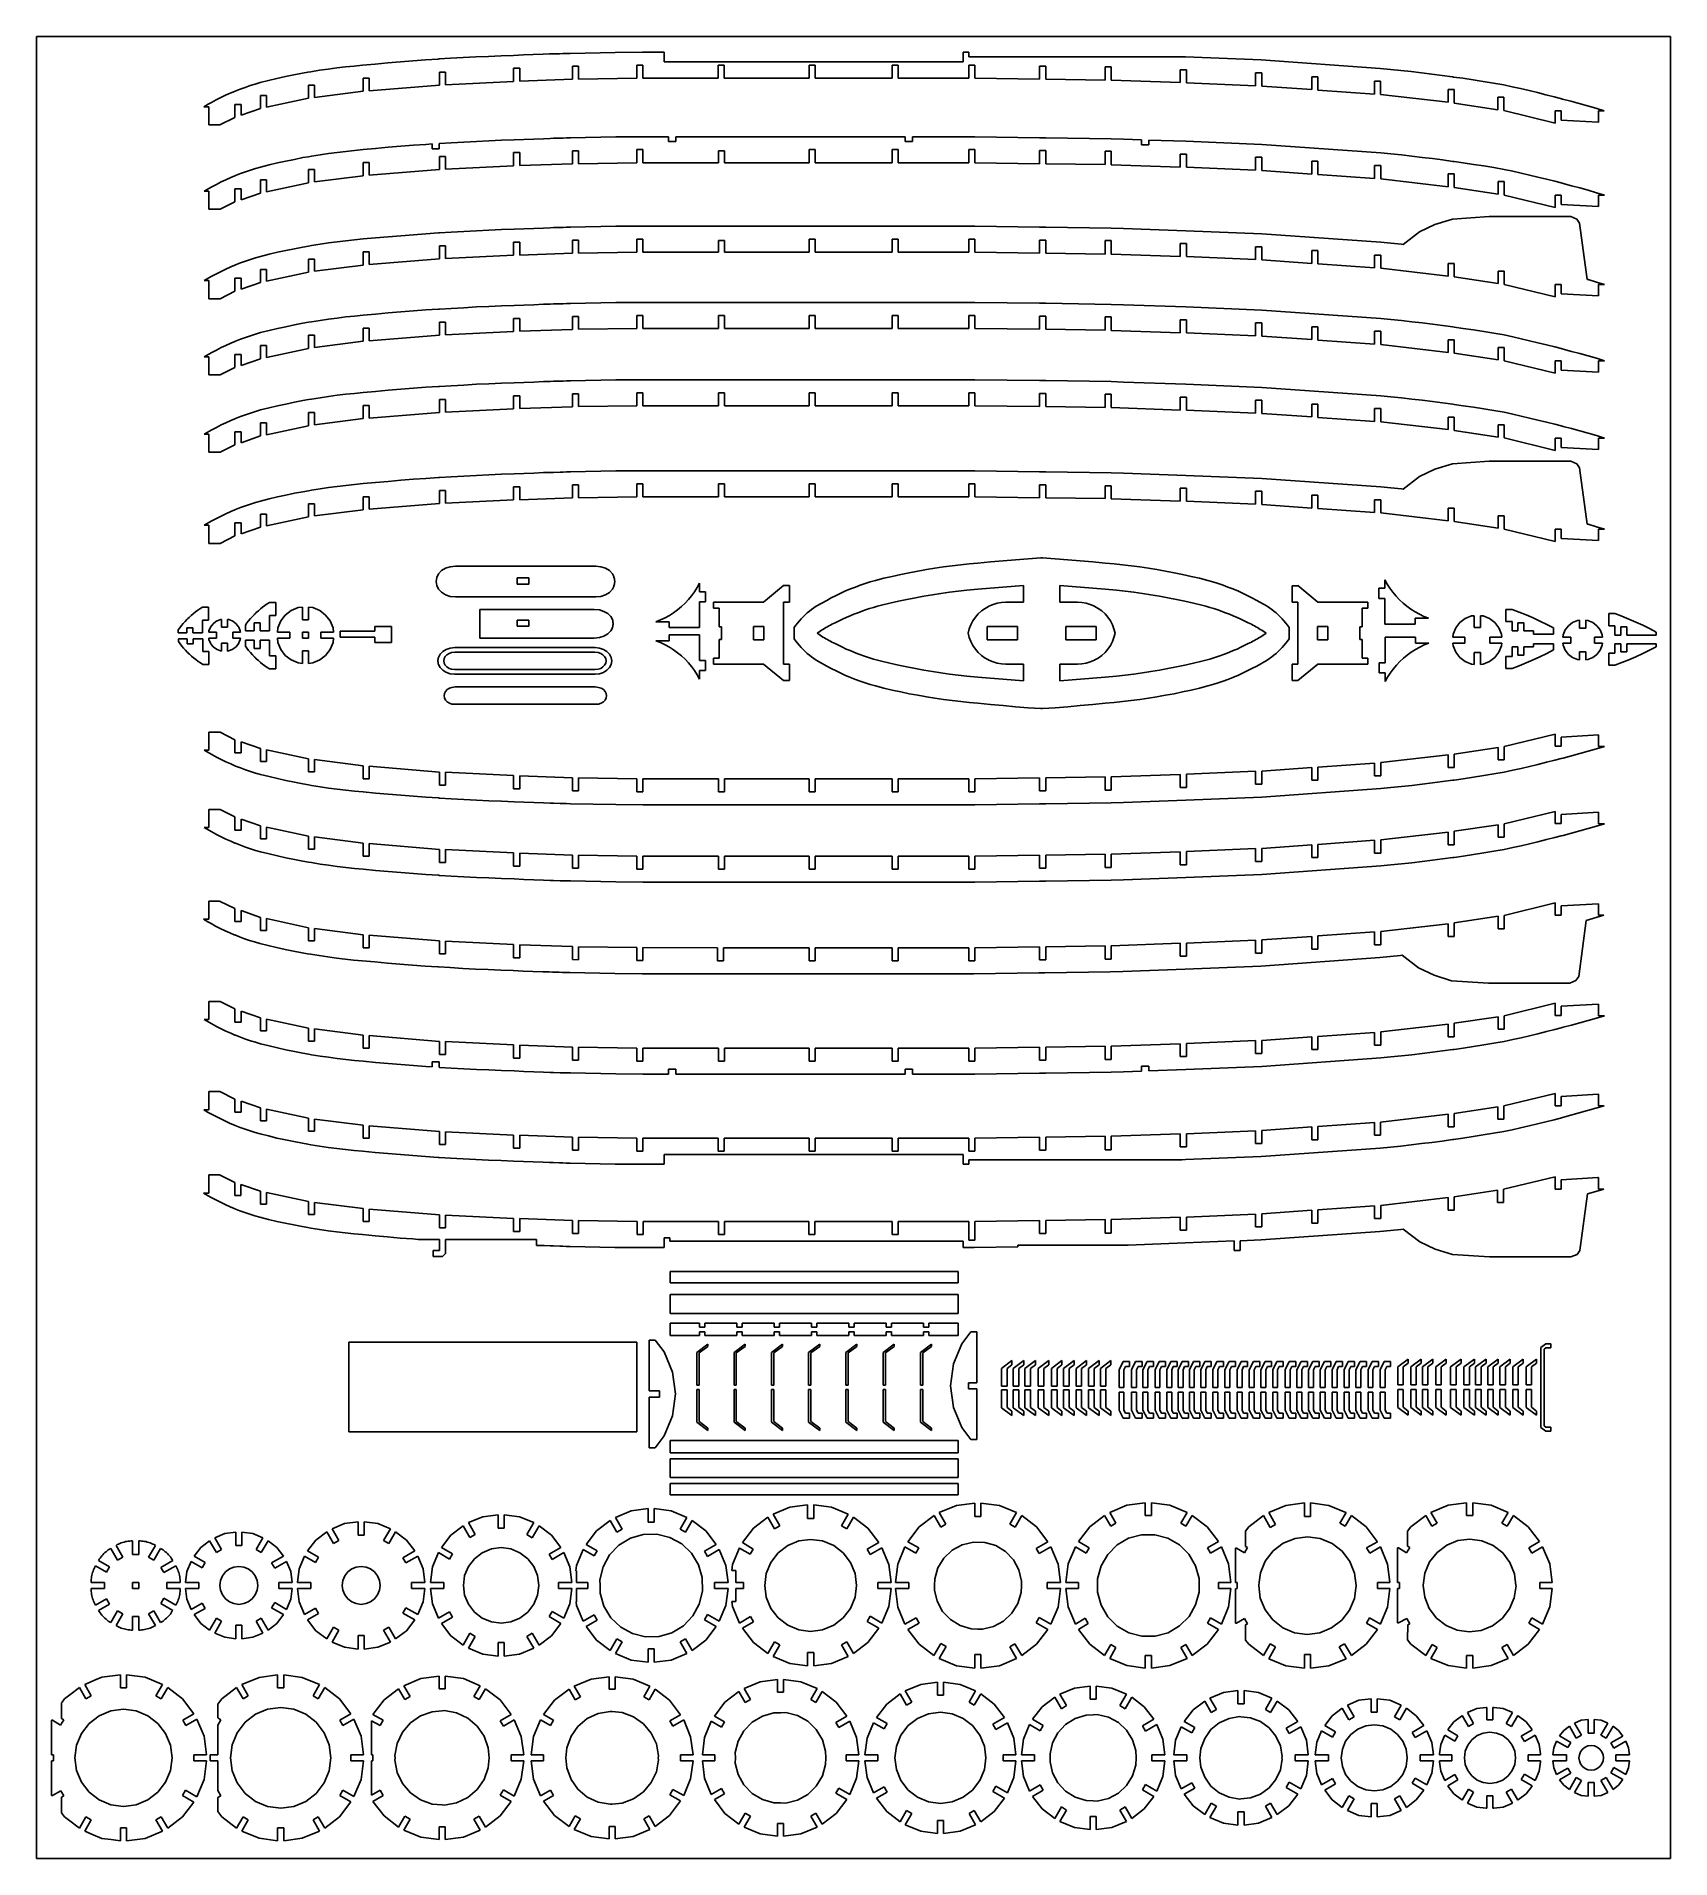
# Model space of a CAD drawing. Extents: x -131 to 131, y -146 to 146.
import ezdxf

# ---------------------------------------------------------------- set-up
doc = ezdxf.new("R2010")
doc.units = 0
doc.header["$MEASUREMENT"] = 0
doc.layers.get('0').update_dxf_attribs({"linetype": 'CONTINUOUS'})

msp = doc.modelspace()

# ---------------------------------------------------------------- linework, layer by layer
for p, q in [((-130.66, -145.62), (-130.66, 145.62)), ((-130.66, 145.62), (130.66, 145.62)), ((130.66, 145.62), (130.66, -145.62)), ((-51.2, 142.73), (-52.77, 142.66)), ((-49.62, 142.78), (-51.2, 142.73)), ((-48.6, 142.82), (-49.62, 142.78)), ((-48.05, 142.84), (-48.6, 142.82)), ((-47, 142.87), (-48.05, 142.84)), ((-46.47, 142.88), (-47, 142.87)), ((-46.47, 142.88), (-45.97, 142.9)), ((-45.97, 142.9), (-45.3, 142.92)), ((-38.11, 143.06), (-45.3, 142.92)), ((-33.74, 143.09), (-38.11, 143.06)), ((-33.74, 143.09), (-30.27, 143.09)), ((-30.27, 141.54), (-30.27, 143.09)), ((17.56, 141.54), (17.56, 143.09)), ((17.56, 143.09), (18.42, 143.09)), ((18.42, 142.38), (18.42, 143.09)), ((-88.11, 139.74), (-87.24, 139.9)), ((-87.24, 139.9), (-86.75, 139.99)), ((-86.75, 139.99), (-85.38, 140.21)), ((-85.38, 140.21), (-84, 140.41)), ((-84, 140.41), (-82.63, 140.6)), ((-82.63, 140.6), (-81.25, 140.76)), ((-81.25, 140.76), (-79.87, 140.9)), ((-79.87, 140.9), (-78.49, 141.03)), ((-76.48, 141.22), (-78.49, 141.03)), ((-74.47, 141.4), (-76.48, 141.22)), ((-72.46, 141.57), (-74.47, 141.4)), ((-70.45, 141.72), (-72.46, 141.57)), ((-68.44, 141.87), (-70.45, 141.72)), ((-66.43, 142.01), (-68.44, 141.87)), ((-66.27, 142.02), (-66.43, 142.01)), ((-64.42, 142.13), (-66.27, 142.02)), ((-65.23, 139.94), (-66.2, 139.94)), ((-66.2, 137.86), (-66.2, 139.94)), ((-65.23, 137.9), (-65.23, 139.94)), ((-62.4, 142.24), (-64.42, 142.13)), ((-60.39, 142.35), (-62.4, 142.24)), ((-58.38, 142.44), (-60.39, 142.35)), ((-56.36, 142.52), (-58.38, 142.44)), ((-54.35, 142.59), (-56.36, 142.52)), ((-52.77, 142.66), (-54.35, 142.59)), ((-53.38, 140.53), (-54.35, 140.53)), ((-54.35, 138.44), (-54.35, 140.53)), ((-53.38, 138.47), (-53.38, 140.53)), ((-43.97, 140.86), (-44.94, 140.85)), ((-44.94, 138.77), (-44.94, 140.85)), ((-43.97, 138.78), (-43.97, 140.86)), ((-33.67, 141.02), (-34.64, 141.02)), ((-34.64, 138.94), (-34.64, 141.02)), ((-33.67, 141.02), (-33.67, 138.94)), ((17.56, 141.54), (-30.27, 141.54)), ((-20.66, 141.01), (-21.63, 141.01)), ((-21.63, 138.93), (-21.63, 141.01)), ((-20.66, 141.01), (-20.66, 138.93)), ((-7.11, 141.01), (-6.13, 141.01)), ((-7.11, 141.01), (-7.11, 138.93)), ((-6.13, 138.93), (-6.13, 141.01)), ((6.19, 141.01), (7.16, 141.01)), ((6.19, 141.01), (6.19, 138.93)), ((7.16, 138.93), (7.16, 141.01)), ((52.52, 142.38), (18.42, 142.38)), ((18.42, 141.01), (19.39, 141.01)), ((18.42, 138.93), (18.42, 141.01)), ((19.39, 141.01), (19.39, 138.93)), ((29.76, 140.86), (30.73, 140.86)), ((29.76, 140.86), (29.76, 138.78)), ((30.73, 138.78), (30.73, 140.86)), ((40.22, 140.78), (41.19, 140.78)), ((40.22, 140.78), (40.22, 138.63)), ((41.19, 138.62), (41.19, 140.78)), ((52.26, 140.3), (53.26, 140.3)), ((52.26, 140.3), (52.26, 138.24)), ((53.08, 142.36), (52.52, 142.38)), ((65.2, 141.86), (53.08, 142.36)), ((53.26, 140.3), (53.26, 138.21)), ((65.27, 139.8), (64.3, 139.8)), ((64.3, 139.8), (64.3, 137.74)), ((84.22, 140.51), (65.2, 141.86)), ((65.27, 139.8), (65.27, 137.7)), ((84.22, 140.51), (85.88, 140.35)), ((85.88, 140.35), (87.53, 140.18)), ((87.53, 140.18), (89.18, 140)), ((89.18, 140), (90.83, 139.8)), ((90.83, 139.8), (92.48, 139.6)), ((-98.88, 136.89), (-98.99, 136.85)), ((-98.09, 137.2), (-98.88, 136.89)), ((-97.3, 137.49), (-98.09, 137.2)), ((-96.5, 137.76), (-97.3, 137.49)), ((-95.7, 138.01), (-96.5, 137.76)), ((-94.89, 138.25), (-95.7, 138.01)), ((-94.89, 138.25), (-93.54, 138.59)), ((-93.54, 138.59), (-92.19, 138.9)), ((-92.19, 138.9), (-90.83, 139.2)), ((-90.83, 139.2), (-89.48, 139.48)), ((-89.48, 139.48), (-88.11, 139.74)), ((-86.2, 137.82), (-87.17, 137.82)), ((-87.17, 137.82), (-87.17, 135.74)), ((-86.2, 137.82), (-86.2, 135.87)), ((-77.44, 138.95), (-78.41, 138.95)), ((-78.41, 138.95), (-78.41, 136.87)), ((-77.44, 138.95), (-77.44, 136.95)), ((-66.2, 137.86), (-77.44, 136.95)), ((-54.35, 138.44), (-65.23, 137.9)), ((-44.94, 138.77), (-53.38, 138.47)), ((-34.64, 138.94), (-43.97, 138.78)), ((-21.63, 138.93), (-33.67, 138.94)), ((-7.11, 138.93), (-20.66, 138.93)), ((-6.13, 138.93), (6.19, 138.93)), ((7.16, 138.93), (18.42, 138.93)), ((19.39, 138.93), (29.76, 138.78)), ((40.22, 138.63), (30.73, 138.78)), ((52.26, 138.24), (41.19, 138.62)), ((64.3, 137.74), (53.26, 138.21)), ((73.3, 137.13), (65.27, 137.7)), ((73.3, 139.18), (74.27, 139.18)), ((73.3, 137.13), (73.3, 139.18)), ((74.27, 137.06), (74.27, 139.18)), ((74.27, 137.06), (83.32, 136.42)), ((83.32, 138.46), (84.29, 138.46)), ((83.32, 136.42), (83.32, 138.46)), ((84.29, 136.35), (84.29, 138.46)), ((92.48, 139.6), (94.13, 139.39)), ((94.13, 139.39), (95.78, 139.16)), ((95.07, 137.12), (96.04, 137.12)), ((95.07, 135.11), (95.07, 137.12)), ((95.78, 139.16), (95.97, 139.14)), ((95.97, 139.14), (97.42, 138.93)), ((96.04, 134.98), (96.04, 137.12)), ((97.42, 138.93), (99.07, 138.68)), ((99.07, 138.68), (100.71, 138.42)), ((100.71, 138.42), (102.35, 138.16)), ((102.35, 138.16), (103.99, 137.88)), ((103.99, 137.88), (105.34, 137.58)), ((105.34, 137.58), (106.68, 137.28)), ((106.68, 137.28), (108.03, 136.96)), ((108.03, 136.96), (109.37, 136.64)), ((-103.17, 134.8), (-103.9, 134.38)), ((-103.9, 134.38), (-103.09, 134.38)), ((-102.68, 135.07), (-103.17, 134.8)), ((-103.09, 131.49), (-103.09, 134.38)), ((-101.94, 135.47), (-102.68, 135.07)), ((-101.19, 135.85), (-101.94, 135.47)), ((-100.42, 136.22), (-101.19, 135.85)), ((-99.66, 136.56), (-100.42, 136.22)), ((-98.99, 136.85), (-99.66, 136.56)), ((-97.94, 134.77), (-98.95, 134.77)), ((-98.95, 134.77), (-98.95, 132.69)), ((-97.94, 134.77), (-97.94, 133.02)), ((-94.85, 134.09), (-97.94, 133.02)), ((-94.85, 136.17), (-93.84, 136.17)), ((-94.85, 136.17), (-94.85, 134.09)), ((-93.84, 136.17), (-93.84, 134.31)), ((-87.17, 135.74), (-93.84, 134.31)), ((-78.41, 136.87), (-86.2, 135.87)), ((95.07, 135.11), (84.29, 136.35)), ((96.04, 134.98), (103.02, 133.92)), ((103.99, 135.9), (103.02, 135.9)), ((103.02, 133.92), (103.02, 135.9)), ((103.99, 133.77), (103.99, 135.9)), ((109.37, 136.64), (110.71, 136.31)), ((110.71, 136.31), (112.05, 135.97)), ((112.05, 135.97), (113.08, 135.71)), ((113.08, 135.71), (113.39, 135.62)), ((113.39, 135.62), (114.72, 135.27)), ((114.72, 135.27), (116.05, 134.9)), ((116.05, 134.9), (117.38, 134.53)), ((117.38, 134.53), (118.71, 134.15)), ((118.71, 134.15), (120.04, 133.76)), ((-103.09, 131.49), (-101.34, 131.49)), ((-98.95, 132.69), (-101.34, 131.49)), ((103.99, 133.77), (112.19, 131.78)), ((113.16, 133.75), (112.19, 133.75)), ((112.19, 131.78), (112.19, 133.75)), ((113.16, 132.26), (113.16, 133.75)), ((119.07, 131.92), (113.16, 132.26)), ((119.07, 131.92), (119.14, 131.92)), ((120.04, 133.76), (119.14, 133.76)), ((119.14, 133.76), (119.14, 131.92)), ((-70.38, 128.22), (-72.39, 128.07)), ((-68.37, 128.37), (-70.38, 128.22)), ((-67.4, 128.44), (-68.37, 128.37)), ((-67.4, 128.44), (-67.4, 127.65)), ((-66.2, 128.52), (-66.24, 128.51)), ((-66.24, 127.65), (-66.24, 128.51)), ((-64.34, 128.63), (-66.2, 128.52)), ((-62.33, 128.75), (-64.34, 128.63)), ((-60.31, 128.85), (-62.33, 128.75)), ((-58.3, 128.94), (-60.31, 128.85)), ((-56.29, 129.02), (-58.3, 128.94)), ((-54.27, 129.1), (-56.29, 129.02)), ((-52.7, 129.16), (-54.27, 129.1)), ((-51.12, 129.23), (-52.7, 129.16)), ((-49.55, 129.28), (-51.12, 129.23)), ((-48.52, 129.32), (-49.55, 129.28)), ((-47.97, 129.34), (-48.52, 129.32)), ((-46.93, 129.37), (-47.97, 129.34)), ((-46.4, 129.39), (-46.93, 129.37)), ((-46.4, 129.39), (-45.89, 129.4)), ((-45.89, 129.4), (-45.23, 129.42)), ((-38.03, 129.56), (-45.23, 129.42)), ((-33.67, 129.59), (-38.03, 129.56)), ((-33.67, 129.59), (-29.57, 129.59)), ((-29.57, 129.59), (-29.57, 128.81)), ((-29.57, 128.81), (-28.41, 128.81)), ((-28.41, 128.81), (-28.41, 129.59)), ((-28.41, 129.59), (8.25, 129.59)), ((8.25, 129.59), (8.25, 128.81)), ((8.25, 128.81), (9.41, 128.81)), ((9.41, 128.81), (9.41, 129.59)), ((9.41, 129.59), (19.39, 129.59)), ((29.76, 129.44), (19.39, 129.59)), ((30.73, 129.44), (29.76, 129.44)), ((41.19, 129.28), (30.73, 129.44)), ((43.2, 129.22), (41.19, 129.28)), ((46.06, 129.11), (43.2, 129.22)), ((46.06, 129.11), (46.06, 128.32)), ((46.06, 128.32), (47.22, 128.32)), ((47.22, 128.32), (47.22, 129.07)), ((53.15, 128.86), (47.22, 129.07)), ((65.27, 128.36), (53.15, 128.86)), ((84.3, 127.01), (65.27, 128.36)), ((-93.46, 125.09), (-92.11, 125.4)), ((-92.11, 125.4), (-90.76, 125.7)), ((-90.76, 125.7), (-89.4, 125.98)), ((-89.4, 125.98), (-88.04, 126.25)), ((-88.04, 126.25), (-87.17, 126.4)), ((-87.17, 126.4), (-86.67, 126.49)), ((-86.67, 126.49), (-85.3, 126.71)), ((-85.3, 126.71), (-83.93, 126.91)), ((-83.93, 126.91), (-82.55, 127.1)), ((-82.55, 127.1), (-81.17, 127.26)), ((-81.17, 127.26), (-79.79, 127.4)), ((-79.79, 127.4), (-78.41, 127.53)), ((-76.41, 127.72), (-78.41, 127.53)), ((-77.44, 125.47), (-78.41, 125.47)), ((-78.41, 123.37), (-78.41, 125.47)), ((-77.44, 125.47), (-77.44, 123.45)), ((-74.4, 127.9), (-76.41, 127.72)), ((-72.39, 128.07), (-74.4, 127.9)), ((-67.4, 127.65), (-66.24, 127.65)), ((-65.23, 126.46), (-66.2, 126.46)), ((-66.2, 124.36), (-66.2, 126.46)), ((-65.23, 124.4), (-65.23, 126.46)), ((-53.38, 127.05), (-54.35, 127.05)), ((-54.35, 124.94), (-54.35, 127.05)), ((-53.38, 124.97), (-53.38, 127.05)), ((-44.94, 125.27), (-53.38, 124.97)), ((-43.97, 127.35), (-44.94, 127.35)), ((-44.94, 125.27), (-44.94, 127.35)), ((-43.97, 125.28), (-43.97, 127.35)), ((-34.64, 125.43), (-43.97, 125.28)), ((-33.67, 127.54), (-34.64, 127.54)), ((-34.64, 125.43), (-34.64, 127.54)), ((-33.67, 127.54), (-33.67, 125.43)), ((-21.61, 125.43), (-33.67, 125.43)), ((-20.64, 127.34), (-21.61, 127.34)), ((-21.61, 125.43), (-21.61, 127.34)), ((-20.64, 127.34), (-20.64, 125.43)), ((-7.11, 125.43), (-20.64, 125.43)), ((-7.11, 127.54), (-6.13, 127.54)), ((-7.11, 127.54), (-7.11, 125.43)), ((-6.13, 125.43), (-6.13, 127.54)), ((-6.13, 125.43), (6.19, 125.43)), ((6.19, 127.54), (7.16, 127.54)), ((6.19, 127.54), (6.19, 125.43)), ((7.16, 125.43), (7.16, 127.54)), ((7.16, 125.43), (18.42, 125.43)), ((18.42, 127.54), (19.39, 127.54)), ((18.42, 125.43), (18.42, 127.54)), ((19.39, 127.54), (19.39, 125.43)), ((19.39, 125.43), (29.76, 125.28)), ((29.76, 127.37), (30.73, 127.37)), ((29.76, 125.28), (29.76, 127.37)), ((30.73, 125.28), (30.73, 127.37)), ((40.22, 125.13), (30.73, 125.28)), ((40.22, 127.3), (41.19, 127.3)), ((40.22, 127.3), (40.22, 125.13)), ((41.19, 125.12), (41.19, 127.3)), ((52.26, 126.8), (53.26, 126.8)), ((52.26, 126.8), (52.26, 124.74)), ((53.26, 126.8), (53.26, 124.71)), ((65.27, 126.33), (64.3, 126.33)), ((64.3, 126.33), (64.3, 124.24)), ((65.27, 126.33), (65.27, 124.2)), ((73.3, 125.7), (74.27, 125.7)), ((73.3, 123.63), (73.3, 125.7)), ((74.27, 123.56), (74.27, 125.7)), ((84.3, 127.01), (85.95, 126.85)), ((85.95, 126.85), (87.61, 126.68)), ((87.61, 126.68), (89.26, 126.5)), ((89.26, 126.5), (90.91, 126.3)), ((90.91, 126.3), (92.56, 126.1)), ((92.56, 126.1), (94.21, 125.89)), ((94.21, 125.89), (95.85, 125.66)), ((95.85, 125.66), (96.04, 125.64)), ((96.04, 125.64), (97.5, 125.43)), ((97.5, 125.43), (99.14, 125.18)), ((-101.11, 122.36), (-101.86, 121.97)), ((-100.35, 122.72), (-101.11, 122.36)), ((-99.58, 123.07), (-100.35, 122.72)), ((-98.91, 123.36), (-99.58, 123.07)), ((-98.8, 123.39), (-98.91, 123.36)), ((-98.02, 123.7), (-98.8, 123.39)), ((-97.23, 123.99), (-98.02, 123.7)), ((-96.43, 124.26), (-97.23, 123.99)), ((-95.62, 124.52), (-96.43, 124.26)), ((-94.81, 124.75), (-95.62, 124.52)), ((-94.85, 122.69), (-93.84, 122.69)), ((-94.85, 122.69), (-94.85, 120.58)), ((-94.81, 124.75), (-93.46, 125.09)), ((-93.84, 122.69), (-93.84, 120.8)), ((-86.2, 124.35), (-87.17, 124.35)), ((-87.17, 124.35), (-87.17, 122.24)), ((-86.2, 124.35), (-86.2, 122.37)), ((-78.41, 123.37), (-86.2, 122.37)), ((-66.2, 124.36), (-77.44, 123.45)), ((-54.35, 124.94), (-65.23, 124.4)), ((52.26, 124.74), (41.19, 125.12)), ((64.3, 124.24), (53.26, 124.71)), ((73.3, 123.63), (65.27, 124.2)), ((74.27, 123.56), (83.33, 122.92)), ((83.33, 124.99), (84.3, 124.99)), ((83.33, 122.92), (83.33, 124.99)), ((84.3, 122.85), (84.3, 124.99)), ((95.07, 121.61), (84.3, 122.85)), ((95.07, 123.65), (96.04, 123.65)), ((95.07, 121.61), (95.07, 123.65)), ((96.04, 121.48), (96.04, 123.65)), ((99.14, 125.18), (100.78, 124.92)), ((100.78, 124.92), (102.42, 124.66)), ((102.42, 124.66), (104.06, 124.38)), ((104.06, 122.42), (103.09, 122.42)), ((103.09, 120.42), (103.09, 122.42)), ((104.06, 124.38), (105.41, 124.08)), ((104.06, 120.27), (104.06, 122.42)), ((105.41, 124.08), (106.76, 123.78)), ((106.76, 123.78), (108.1, 123.46)), ((108.1, 123.46), (109.45, 123.14)), ((109.45, 123.14), (110.79, 122.81)), ((110.79, 122.81), (112.13, 122.47)), ((112.13, 122.47), (113.16, 122.21)), ((-103.09, 121.3), (-103.82, 120.88)), ((-103.82, 120.88), (-103.09, 120.88)), ((-102.6, 121.57), (-103.09, 121.3)), ((-103.09, 117.99), (-103.09, 120.88)), ((-101.86, 121.97), (-102.6, 121.57)), ((-97.94, 121.29), (-98.95, 121.29)), ((-98.95, 121.29), (-98.95, 119.19)), ((-97.94, 121.29), (-97.94, 119.52)), ((-94.85, 120.58), (-97.94, 119.52)), ((-87.17, 122.24), (-93.84, 120.8)), ((96.04, 121.48), (103.09, 120.42)), ((104.06, 120.27), (112.19, 118.28)), ((113.16, 120.27), (112.19, 120.27)), ((112.19, 118.28), (112.19, 120.27)), ((113.16, 122.21), (113.46, 122.12)), ((113.16, 118.77), (113.16, 120.27)), ((113.46, 122.12), (114.8, 121.77)), ((114.8, 121.77), (116.13, 121.4)), ((116.13, 121.4), (117.46, 121.03)), ((117.46, 121.03), (118.79, 120.65)), ((118.79, 120.65), (120.11, 120.26)), ((120.11, 120.26), (119.14, 120.26)), ((119.14, 120.26), (119.14, 118.42)), ((-103.09, 117.99), (-101.26, 117.99)), ((-98.95, 119.19), (-101.26, 117.99)), ((95.78, 116.43), (101.66, 116.83)), ((101.66, 116.83), (114.7, 116.83)), ((119.14, 118.42), (113.16, 118.77)), ((114.7, 116.83), (115.67, 116.42)), ((-74.4, 113.62), (-76.41, 113.44)), ((-72.39, 113.78), (-74.4, 113.62)), ((-70.38, 113.94), (-72.39, 113.78)), ((-68.37, 114.09), (-70.38, 113.94)), ((-66.35, 114.22), (-68.37, 114.09)), ((-66.2, 114.23), (-66.35, 114.22)), ((-64.34, 114.35), (-66.2, 114.23)), ((-62.33, 114.46), (-64.34, 114.35)), ((-60.31, 114.57), (-62.33, 114.46)), ((-58.3, 114.66), (-60.31, 114.57)), ((-56.29, 114.74), (-58.3, 114.66)), ((-54.27, 114.81), (-56.29, 114.74)), ((-52.7, 114.88), (-54.27, 114.81)), ((-51.12, 114.94), (-52.7, 114.88)), ((-49.55, 115), (-51.12, 114.94)), ((-48.52, 115.04), (-49.55, 115)), ((-47.97, 115.06), (-48.52, 115.04)), ((-46.93, 115.09), (-47.97, 115.06)), ((-46.4, 115.1), (-46.93, 115.09)), ((-46.4, 115.1), (-45.89, 115.12)), ((-45.89, 115.12), (-45.23, 115.14)), ((-38.03, 115.28), (-45.23, 115.14)), ((-33.67, 115.31), (-38.03, 115.28)), ((-33.67, 115.31), (19.39, 115.31)), ((29.76, 115.16), (19.39, 115.31)), ((30.73, 115.16), (29.76, 115.16)), ((41.19, 114.99), (30.73, 115.16)), ((43.2, 114.93), (41.19, 114.99)), ((53.15, 114.57), (43.2, 114.93)), ((65.27, 114.08), (53.15, 114.57)), ((84.3, 112.73), (65.27, 114.08)), ((87.88, 112.37), (90.51, 114.4)), ((90.51, 114.4), (92.97, 115.56)), ((92.97, 115.56), (95.78, 116.43)), ((115.67, 116.42), (116.1, 115.78)), ((116.1, 115.78), (117.31, 106.79)), ((-94.81, 110.47), (-93.46, 110.8)), ((-93.46, 110.8), (-92.11, 111.12)), ((-92.11, 111.12), (-90.76, 111.42)), ((-90.76, 111.42), (-89.4, 111.7)), ((-89.4, 111.7), (-88.04, 111.96)), ((-88.04, 111.96), (-87.17, 112.12)), ((-87.17, 112.12), (-86.67, 112.21)), ((-86.67, 112.21), (-85.3, 112.43)), ((-85.3, 112.43), (-83.93, 112.63)), ((-83.93, 112.63), (-82.55, 112.81)), ((-82.55, 112.81), (-81.17, 112.98)), ((-81.17, 112.98), (-79.79, 113.12)), ((-79.79, 113.12), (-78.41, 113.25)), ((-76.41, 113.44), (-78.41, 113.25)), ((-78.41, 111.17), (-78.41, 109.09)), ((-77.44, 111.17), (-78.41, 111.17)), ((-77.44, 111.17), (-77.44, 109.17)), ((-66.2, 110.07), (-66.2, 112.15)), ((-65.23, 112.15), (-66.2, 112.15)), ((-65.23, 110.12), (-65.23, 112.15)), ((-54.35, 110.65), (-54.35, 112.75)), ((-53.38, 112.75), (-54.35, 112.75)), ((-53.38, 110.69), (-53.38, 112.75)), ((-44.94, 110.98), (-53.38, 110.69)), ((-43.97, 113.07), (-44.94, 113.06)), ((-44.94, 110.98), (-44.94, 113.06)), ((-43.97, 111), (-43.97, 113.07)), ((-34.64, 111.15), (-43.97, 111)), ((-34.64, 111.15), (-34.64, 113.23)), ((-33.67, 113.23), (-34.64, 113.23)), ((-33.67, 113.23), (-33.67, 111.15)), ((-21.61, 111.15), (-33.67, 111.15)), ((-21.61, 111.15), (-21.61, 113.03)), ((-20.64, 113.03), (-21.61, 113.03)), ((-20.64, 113.03), (-20.64, 111.15)), ((-7.11, 111.15), (-20.64, 111.15)), ((-7.11, 113.23), (-7.11, 111.15)), ((-7.11, 113.23), (-6.13, 113.23)), ((-6.13, 111.15), (-6.13, 113.23)), ((-6.13, 111.15), (6.19, 111.15)), ((6.19, 113.23), (6.19, 111.15)), ((6.19, 113.23), (7.16, 113.23)), ((7.16, 111.15), (7.16, 113.23)), ((7.16, 111.15), (18.42, 111.15)), ((18.42, 111.15), (18.42, 113.23)), ((18.42, 113.23), (19.39, 113.23)), ((19.39, 113.23), (19.39, 111.15)), ((19.39, 111.15), (29.76, 111)), ((29.76, 113.08), (29.76, 111)), ((29.76, 113.08), (30.73, 113.08)), ((30.73, 111), (30.73, 113.08)), ((40.22, 110.85), (30.73, 111)), ((40.22, 113), (40.22, 110.85)), ((40.22, 113), (41.19, 113)), ((41.19, 110.84), (41.19, 113)), ((52.26, 110.46), (41.19, 110.84)), ((52.26, 112.52), (52.26, 110.46)), ((52.26, 112.52), (53.26, 112.52)), ((53.26, 112.52), (53.26, 110.43)), ((64.3, 112.02), (64.3, 109.96)), ((65.27, 112.02), (64.3, 112.02)), ((65.27, 112.02), (65.27, 109.92)), ((73.3, 109.35), (73.3, 111.4)), ((73.3, 111.4), (74.27, 111.4)), ((74.27, 109.28), (74.27, 111.4)), ((83.33, 108.64), (83.33, 110.68)), ((83.33, 110.68), (84.3, 110.68)), ((84.3, 112.73), (85.95, 112.57)), ((84.3, 108.57), (84.3, 110.68)), ((85.95, 112.57), (87.61, 112.4)), ((87.61, 112.4), (87.88, 112.37)), ((-101.11, 108.07), (-101.86, 107.69)), ((-100.35, 108.44), (-101.11, 108.07)), ((-99.58, 108.78), (-100.35, 108.44)), ((-98.91, 109.07), (-99.58, 108.78)), ((-98.8, 109.11), (-98.91, 109.07)), ((-98.02, 109.42), (-98.8, 109.11)), ((-97.23, 109.71), (-98.02, 109.42)), ((-96.43, 109.98), (-97.23, 109.71)), ((-95.62, 110.23), (-96.43, 109.98)), ((-94.81, 110.47), (-95.62, 110.23)), ((-94.85, 108.39), (-94.85, 106.31)), ((-94.85, 108.39), (-93.84, 108.39)), ((-93.84, 108.39), (-93.84, 106.52)), ((-87.17, 107.96), (-93.84, 106.52)), ((-87.17, 110.04), (-87.17, 107.96)), ((-86.2, 110.04), (-87.17, 110.04)), ((-86.2, 110.04), (-86.2, 108.09)), ((-78.41, 109.09), (-86.2, 108.09)), ((-66.2, 110.07), (-77.44, 109.17)), ((-54.35, 110.65), (-65.23, 110.12)), ((64.3, 109.96), (53.26, 110.43)), ((73.3, 109.35), (65.27, 109.92)), ((74.27, 109.28), (83.33, 108.64)), ((95.07, 107.33), (84.3, 108.57)), ((95.07, 107.33), (95.07, 109.34)), ((95.07, 109.34), (96.04, 109.34)), ((96.04, 107.2), (96.04, 109.34)), ((103.09, 106.14), (103.09, 108.12)), ((104.06, 108.12), (103.09, 108.12)), ((104.06, 105.99), (104.06, 108.12)), ((-103.09, 107.02), (-103.82, 106.6)), ((-103.82, 106.6), (-103.09, 106.6)), ((-102.6, 107.29), (-103.09, 107.02)), ((-103.09, 103.71), (-103.09, 106.6)), ((-101.86, 107.69), (-102.6, 107.29)), ((-98.95, 104.9), (-101.26, 103.71)), ((-98.95, 106.99), (-98.95, 104.9)), ((-97.94, 106.99), (-98.95, 106.99)), ((-97.94, 106.99), (-97.94, 105.24)), ((-94.85, 106.31), (-97.94, 105.24)), ((96.04, 107.2), (103.09, 106.14)), ((104.06, 105.99), (112.19, 104)), ((112.19, 104), (112.19, 105.96)), ((113.16, 105.96), (112.19, 105.96)), ((113.16, 104.48), (113.16, 105.96)), ((117.31, 106.79), (117.46, 106.75)), ((117.46, 106.75), (118.79, 106.37)), ((118.79, 106.37), (120.11, 105.98)), ((119.14, 105.98), (119.14, 104.14)), ((120.11, 105.98), (119.14, 105.98)), ((-103.09, 103.71), (-101.26, 103.71)), ((-66.35, 102.03), (-68.37, 101.9)), ((-66.2, 102.04), (-66.35, 102.03)), ((-64.34, 102.16), (-66.2, 102.04)), ((-62.33, 102.27), (-64.34, 102.16)), ((-60.31, 102.38), (-62.33, 102.27)), ((-58.3, 102.47), (-60.31, 102.38)), ((-56.29, 102.55), (-58.3, 102.47)), ((-54.27, 102.62), (-56.29, 102.55)), ((-52.7, 102.69), (-54.27, 102.62)), ((-51.12, 102.75), (-52.7, 102.69)), ((-49.55, 102.81), (-51.12, 102.75)), ((-48.52, 102.85), (-49.55, 102.81)), ((-47.97, 102.86), (-48.52, 102.85)), ((-46.93, 102.9), (-47.97, 102.86)), ((-46.4, 102.91), (-46.93, 102.9)), ((-46.4, 102.91), (-45.89, 102.93)), ((-45.89, 102.93), (-45.23, 102.95)), ((-38.03, 103.09), (-45.23, 102.95)), ((-33.67, 103.12), (-38.03, 103.09)), ((-33.67, 103.12), (19.39, 103.12)), ((29.76, 102.97), (19.39, 103.12)), ((30.73, 102.97), (29.76, 102.97)), ((41.19, 102.8), (30.73, 102.97)), ((43.2, 102.74), (41.19, 102.8)), ((53.15, 102.38), (43.2, 102.74)), ((65.27, 101.89), (53.15, 102.38)), ((119.14, 104.14), (113.16, 104.48)), ((-92.11, 98.93), (-90.76, 99.23)), ((-90.76, 99.23), (-89.4, 99.51)), ((-89.4, 99.51), (-88.04, 99.77)), ((-88.04, 99.77), (-87.17, 99.93)), ((-87.17, 99.93), (-86.67, 100.01)), ((-86.67, 100.01), (-85.3, 100.24)), ((-85.3, 100.24), (-83.93, 100.44)), ((-83.93, 100.44), (-82.55, 100.62)), ((-82.55, 100.62), (-81.17, 100.79)), ((-81.17, 100.79), (-79.79, 100.93)), ((-79.79, 100.93), (-78.41, 101.06)), ((-76.41, 101.25), (-78.41, 101.06)), ((-74.4, 101.43), (-76.41, 101.25)), ((-72.39, 101.59), (-74.4, 101.43)), ((-70.38, 101.75), (-72.39, 101.59)), ((-68.37, 101.9), (-70.38, 101.75)), ((-66.2, 97.88), (-66.2, 99.96)), ((-65.23, 99.96), (-66.2, 99.96)), ((-65.23, 97.93), (-65.23, 99.96)), ((-54.35, 98.46), (-54.35, 100.56)), ((-53.38, 100.56), (-54.35, 100.56)), ((-53.38, 98.49), (-53.38, 100.56)), ((-43.97, 100.88), (-44.94, 100.87)), ((-44.94, 98.79), (-44.94, 100.87)), ((-43.97, 98.81), (-43.97, 100.88)), ((-34.64, 98.96), (-34.64, 101.04)), ((-33.67, 101.04), (-34.64, 101.04)), ((-33.67, 101.04), (-33.67, 98.96)), ((-21.61, 98.96), (-21.61, 101.04)), ((-20.64, 101.04), (-21.61, 101.04)), ((-20.64, 101.04), (-20.64, 98.96)), ((-7.11, 101.04), (-7.11, 98.96)), ((-7.11, 101.04), (-6.13, 101.04)), ((-6.13, 98.96), (-6.13, 101.04)), ((6.19, 101.04), (6.19, 98.96)), ((6.19, 101.04), (7.16, 101.04)), ((7.16, 98.96), (7.16, 101.04)), ((18.42, 98.96), (18.42, 101.04)), ((18.42, 101.04), (19.39, 101.04)), ((19.39, 101.04), (19.39, 98.96)), ((29.76, 100.89), (29.76, 98.81)), ((29.76, 100.89), (30.73, 100.89)), ((30.73, 98.81), (30.73, 100.89)), ((40.22, 100.8), (40.22, 98.66)), ((40.22, 100.8), (41.19, 100.8)), ((41.19, 98.64), (41.19, 100.8)), ((52.26, 100.33), (52.26, 98.27)), ((52.26, 100.33), (53.26, 100.33)), ((53.26, 100.33), (53.26, 98.24)), ((64.3, 99.83), (64.3, 97.77)), ((65.27, 99.83), (64.3, 99.83)), ((84.3, 100.54), (65.27, 101.89)), ((65.27, 99.83), (65.27, 97.73)), ((73.3, 97.16), (73.3, 99.21)), ((73.3, 99.21), (74.27, 99.21)), ((74.27, 97.09), (74.27, 99.21)), ((84.3, 100.54), (85.95, 100.38)), ((85.95, 100.38), (87.61, 100.21)), ((87.61, 100.21), (89.26, 100.02)), ((89.26, 100.02), (90.91, 99.83)), ((90.91, 99.83), (92.56, 99.63)), ((92.56, 99.63), (94.21, 99.41)), ((94.21, 99.41), (95.85, 99.19)), ((95.85, 99.19), (96.04, 99.17)), ((96.04, 99.17), (97.5, 98.95)), ((-100.35, 96.25), (-101.11, 95.88)), ((-99.58, 96.59), (-100.35, 96.25)), ((-98.91, 96.88), (-99.58, 96.59)), ((-98.8, 96.92), (-98.91, 96.88)), ((-98.02, 97.23), (-98.8, 96.92)), ((-97.23, 97.52), (-98.02, 97.23)), ((-96.43, 97.79), (-97.23, 97.52)), ((-95.62, 98.04), (-96.43, 97.79)), ((-94.81, 98.28), (-95.62, 98.04)), ((-94.85, 96.2), (-94.85, 94.12)), ((-94.85, 96.2), (-93.84, 96.2)), ((-94.81, 98.28), (-93.46, 98.61)), ((-93.84, 96.2), (-93.84, 94.33)), ((-93.46, 98.61), (-92.11, 98.93)), ((-87.17, 97.85), (-87.17, 95.77)), ((-86.2, 97.85), (-87.17, 97.85)), ((-86.2, 97.85), (-86.2, 95.9)), ((-78.41, 96.9), (-86.2, 95.9)), ((-78.41, 98.98), (-78.41, 96.9)), ((-77.44, 98.98), (-78.41, 98.98)), ((-77.44, 98.98), (-77.44, 96.98)), ((-66.2, 97.88), (-77.44, 96.98)), ((-54.35, 98.46), (-65.23, 97.93)), ((-44.94, 98.79), (-53.38, 98.49)), ((-34.64, 98.96), (-43.97, 98.81)), ((-21.61, 98.96), (-33.67, 98.96)), ((-7.11, 98.96), (-20.64, 98.96)), ((-6.13, 98.96), (6.19, 98.96)), ((7.16, 98.96), (18.42, 98.96)), ((19.39, 98.96), (29.76, 98.81)), ((40.22, 98.66), (30.73, 98.81)), ((52.26, 98.27), (41.19, 98.64)), ((64.3, 97.77), (53.26, 98.24)), ((73.3, 97.16), (65.27, 97.73)), ((74.27, 97.09), (83.33, 96.45)), ((83.33, 96.45), (83.33, 98.49)), ((83.33, 98.49), (84.3, 98.49)), ((84.3, 96.38), (84.3, 98.49)), ((95.07, 95.13), (84.3, 96.38)), ((95.07, 95.13), (95.07, 97.15)), ((95.07, 97.15), (96.04, 97.15)), ((96.04, 95.01), (96.04, 97.15)), ((97.5, 98.95), (99.14, 98.71)), ((99.14, 98.71), (100.78, 98.45)), ((100.78, 98.45), (102.42, 98.18)), ((102.42, 98.18), (104.06, 97.91)), ((104.06, 97.91), (105.41, 97.61)), ((105.41, 97.61), (106.76, 97.3)), ((106.76, 97.3), (108.1, 96.99)), ((108.1, 96.99), (109.45, 96.67)), ((109.45, 96.67), (110.79, 96.34)), ((110.79, 96.34), (112.13, 96)), ((-103.09, 94.82), (-103.82, 94.41)), ((-103.82, 94.41), (-103.09, 94.41)), ((-102.6, 95.1), (-103.09, 94.82)), ((-103.09, 91.52), (-103.09, 94.41)), ((-101.86, 95.5), (-102.6, 95.1)), ((-101.11, 95.88), (-101.86, 95.5)), ((-98.95, 94.8), (-98.95, 92.7)), ((-97.94, 94.8), (-98.95, 94.8)), ((-97.94, 94.8), (-97.94, 93.05)), ((-94.85, 94.12), (-97.94, 93.05)), ((-87.17, 95.77), (-93.84, 94.33)), ((96.04, 95.01), (103.09, 93.94)), ((103.09, 93.94), (103.09, 95.92)), ((104.06, 95.92), (103.09, 95.92)), ((104.06, 93.8), (104.06, 95.92)), ((104.06, 93.8), (112.19, 91.81)), ((112.13, 96), (113.16, 95.73)), ((112.19, 91.81), (112.19, 93.77)), ((113.16, 93.77), (112.19, 93.77)), ((113.16, 95.73), (113.46, 95.65)), ((113.16, 92.29), (113.16, 93.77)), ((113.46, 95.65), (114.8, 95.29)), ((114.8, 95.29), (116.13, 94.93)), ((116.13, 94.93), (117.46, 94.56)), ((117.46, 94.56), (118.79, 94.18)), ((118.79, 94.18), (120.11, 93.79)), ((119.14, 93.79), (119.14, 91.95)), ((120.11, 93.79), (119.14, 93.79)), ((-103.09, 91.52), (-101.26, 91.52)), ((-98.95, 92.7), (-101.26, 91.52)), ((-52.7, 90.33), (-54.27, 90.26)), ((-51.12, 90.39), (-52.7, 90.33)), ((-49.55, 90.45), (-51.12, 90.39)), ((-48.52, 90.49), (-49.55, 90.45)), ((-47.97, 90.51), (-48.52, 90.49)), ((-46.93, 90.54), (-47.97, 90.51)), ((-46.4, 90.55), (-46.93, 90.54)), ((-46.4, 90.55), (-45.89, 90.57)), ((-45.89, 90.57), (-45.23, 90.59)), ((-38.03, 90.73), (-45.23, 90.59)), ((-33.67, 90.76), (-38.03, 90.73)), ((-33.67, 90.76), (19.39, 90.76)), ((29.76, 90.61), (19.39, 90.76)), ((30.73, 90.61), (29.76, 90.61)), ((41.19, 90.45), (30.73, 90.61)), ((43.2, 90.38), (41.19, 90.45)), ((53.15, 90.03), (43.2, 90.38)), ((119.14, 91.95), (113.16, 92.29)), ((-89.4, 87.15), (-88.04, 87.41)), ((-88.04, 87.41), (-87.17, 87.57)), ((-87.17, 87.57), (-86.67, 87.66)), ((-86.67, 87.66), (-85.3, 87.88)), ((-85.3, 87.88), (-83.93, 88.08)), ((-83.93, 88.08), (-82.55, 88.26)), ((-82.55, 88.26), (-81.17, 88.43)), ((-81.17, 88.43), (-79.79, 88.57)), ((-79.79, 88.57), (-78.41, 88.7)), ((-76.41, 88.89), (-78.41, 88.7)), ((-74.4, 89.07), (-76.41, 88.89)), ((-72.39, 89.23), (-74.4, 89.07)), ((-70.38, 89.39), (-72.39, 89.23)), ((-68.37, 89.54), (-70.38, 89.39)), ((-66.35, 89.67), (-68.37, 89.54)), ((-66.2, 89.68), (-66.35, 89.67)), ((-64.34, 89.8), (-66.2, 89.68)), ((-66.2, 85.53), (-66.2, 87.61)), ((-65.23, 87.61), (-66.2, 87.61)), ((-65.23, 85.57), (-65.23, 87.61)), ((-62.33, 89.91), (-64.34, 89.8)), ((-60.31, 90.02), (-62.33, 89.91)), ((-58.3, 90.11), (-60.31, 90.02)), ((-56.29, 90.19), (-58.3, 90.11)), ((-54.27, 90.26), (-56.29, 90.19)), ((-54.35, 86.1), (-54.35, 88.2)), ((-53.38, 88.2), (-54.35, 88.2)), ((-53.38, 86.14), (-53.38, 88.2)), ((-44.94, 86.44), (-44.94, 88.52)), ((-43.97, 88.52), (-44.94, 88.52)), ((-43.97, 86.45), (-43.97, 88.52)), ((-34.64, 86.6), (-34.64, 88.68)), ((-33.67, 88.68), (-34.64, 88.68)), ((-33.67, 88.68), (-33.67, 86.6)), ((-21.61, 86.6), (-21.61, 88.68)), ((-20.64, 88.68), (-21.61, 88.68)), ((-20.64, 88.68), (-20.64, 86.6)), ((-7.11, 88.68), (-7.11, 86.6)), ((-7.11, 88.68), (-6.13, 88.68)), ((-6.13, 86.6), (-6.13, 88.68)), ((6.19, 88.68), (6.19, 86.6)), ((6.19, 88.68), (7.16, 88.68)), ((7.16, 86.6), (7.16, 88.68)), ((18.42, 86.6), (18.42, 88.68)), ((18.42, 88.68), (19.39, 88.68)), ((19.39, 88.68), (19.39, 86.6)), ((29.76, 88.53), (29.76, 86.45)), ((29.76, 88.53), (30.73, 88.53)), ((30.73, 86.45), (30.73, 88.53)), ((40.22, 88.45), (40.22, 86.31)), ((40.22, 88.45), (41.19, 88.45)), ((41.19, 86.29), (41.19, 88.45)), ((52.26, 87.97), (52.26, 85.91)), ((52.26, 87.97), (53.26, 87.97)), ((65.27, 89.53), (53.15, 90.03)), ((53.26, 87.97), (53.26, 85.88)), ((64.3, 87.47), (64.3, 85.41)), ((65.27, 87.47), (64.3, 87.47)), ((84.3, 88.18), (65.27, 89.53)), ((65.27, 87.47), (65.27, 85.37)), ((84.3, 88.18), (85.95, 88.02)), ((85.95, 88.02), (87.61, 87.85)), ((87.61, 87.85), (89.26, 87.66)), ((89.26, 87.66), (90.91, 87.47)), ((90.91, 87.47), (92.56, 87.27)), ((-98.91, 84.52), (-99.58, 84.23)), ((-98.8, 84.56), (-98.91, 84.52)), ((-98.02, 84.87), (-98.8, 84.56)), ((-97.23, 85.16), (-98.02, 84.87)), ((-96.43, 85.43), (-97.23, 85.16)), ((-95.62, 85.68), (-96.43, 85.43)), ((-94.81, 85.92), (-95.62, 85.68)), ((-94.81, 85.92), (-93.46, 86.25)), ((-93.46, 86.25), (-92.11, 86.57)), ((-92.11, 86.57), (-90.76, 86.87)), ((-90.76, 86.87), (-89.4, 87.15)), ((-87.17, 85.49), (-87.17, 83.41)), ((-86.2, 85.49), (-87.17, 85.49)), ((-86.2, 85.49), (-86.2, 83.54)), ((-78.41, 84.54), (-86.2, 83.54)), ((-78.41, 86.62), (-78.41, 84.54)), ((-77.44, 86.62), (-78.41, 86.62)), ((-77.44, 86.62), (-77.44, 84.62)), ((-66.2, 85.53), (-77.44, 84.62)), ((-54.35, 86.1), (-65.23, 85.57)), ((-44.94, 86.44), (-53.38, 86.14)), ((-34.64, 86.6), (-43.97, 86.45)), ((-21.61, 86.6), (-33.67, 86.6)), ((-7.11, 86.6), (-20.64, 86.6)), ((-6.13, 86.6), (6.19, 86.6)), ((7.16, 86.6), (18.42, 86.6)), ((19.39, 86.6), (29.76, 86.45)), ((40.22, 86.31), (30.73, 86.45)), ((52.26, 85.91), (41.19, 86.29)), ((64.3, 85.41), (53.26, 85.88)), ((73.3, 84.8), (65.27, 85.37)), ((73.3, 84.8), (73.3, 86.85)), ((73.3, 86.85), (74.27, 86.85)), ((74.27, 84.73), (74.27, 86.85)), ((74.27, 84.73), (83.33, 84.09)), ((83.33, 84.09), (83.33, 86.13)), ((83.33, 86.13), (84.3, 86.13)), ((84.3, 84.02), (84.3, 86.13)), ((92.56, 87.27), (94.21, 87.05)), ((94.21, 87.05), (95.85, 86.83)), ((95.07, 82.78), (95.07, 84.79)), ((95.07, 84.79), (96.04, 84.79)), ((95.85, 86.83), (96.04, 86.81)), ((96.04, 86.81), (97.5, 86.59)), ((96.04, 82.65), (96.04, 84.79)), ((97.5, 86.59), (99.14, 86.35)), ((99.14, 86.35), (100.78, 86.09)), ((100.78, 86.09), (102.42, 85.82)), ((102.42, 85.82), (104.06, 85.55)), ((104.06, 85.55), (105.41, 85.25)), ((105.41, 85.25), (106.76, 84.95)), ((106.76, 84.95), (108.1, 84.63)), ((108.1, 84.63), (109.45, 84.31)), ((-103.09, 82.47), (-103.82, 82.05)), ((-103.82, 82.05), (-103.09, 82.05)), ((-102.6, 82.74), (-103.09, 82.47)), ((-103.09, 79.16), (-103.09, 82.05)), ((-101.86, 83.14), (-102.6, 82.74)), ((-101.11, 83.52), (-101.86, 83.14)), ((-100.35, 83.89), (-101.11, 83.52)), ((-99.58, 84.23), (-100.35, 83.89)), ((-98.95, 82.44), (-98.95, 80.35)), ((-97.94, 82.44), (-98.95, 82.44)), ((-97.94, 82.44), (-97.94, 80.69)), ((-94.85, 81.76), (-97.94, 80.69)), ((-94.85, 83.84), (-94.85, 81.76)), ((-94.85, 83.84), (-93.84, 83.84)), ((-93.84, 83.84), (-93.84, 81.97)), ((-87.17, 83.41), (-93.84, 81.97)), ((95.07, 82.78), (84.3, 84.02)), ((96.04, 82.65), (103.09, 81.59)), ((103.09, 81.59), (103.09, 83.57)), ((104.06, 83.57), (103.09, 83.57)), ((104.06, 81.44), (104.06, 83.57)), ((109.45, 84.31), (110.79, 83.98)), ((110.79, 83.98), (112.13, 83.64)), ((112.13, 83.64), (113.16, 83.38)), ((113.16, 83.38), (113.46, 83.29)), ((113.46, 83.29), (114.8, 82.94)), ((114.8, 82.94), (116.13, 82.57)), ((116.13, 82.57), (117.46, 82.2)), ((117.46, 82.2), (118.79, 81.82)), ((118.79, 81.82), (120.11, 81.43)), ((-103.09, 79.16), (-101.26, 79.16)), ((-98.91, 80.35), (-101.26, 79.16)), ((-98.91, 80.35), (-98.95, 80.35)), ((104.06, 81.44), (112.19, 79.45)), ((112.19, 79.45), (112.19, 81.41)), ((113.16, 81.41), (112.19, 81.41)), ((113.16, 79.93), (113.16, 81.41)), ((119.14, 79.59), (113.16, 79.93)), ((119.14, 81.43), (119.14, 79.59)), ((120.11, 81.43), (119.14, 81.43)), ((-52.7, 75.78), (-54.27, 75.71)), ((-51.12, 75.84), (-52.7, 75.78)), ((-49.55, 75.9), (-51.12, 75.84)), ((-48.52, 75.93), (-49.55, 75.9)), ((-47.97, 75.95), (-48.52, 75.93)), ((-46.93, 75.98), (-47.97, 75.95)), ((-46.4, 76), (-46.93, 75.98)), ((-46.4, 76), (-45.89, 76.01)), ((-45.89, 76.01), (-45.23, 76.03)), ((-38.03, 76.17), (-45.23, 76.03)), ((-33.67, 76.21), (-38.03, 76.17)), ((-33.67, 76.21), (19.39, 76.21)), ((29.76, 76.05), (19.39, 76.21)), ((30.73, 76.05), (29.76, 76.05)), ((41.19, 75.89), (30.73, 76.05)), ((43.2, 75.83), (41.19, 75.89)), ((53.15, 75.47), (43.2, 75.83)), ((90.51, 75.29), (92.97, 76.45)), ((92.97, 76.45), (95.78, 77.32)), ((95.78, 77.32), (101.66, 77.72)), ((101.66, 77.72), (114.7, 77.72)), ((114.7, 77.72), (115.67, 77.31)), ((115.67, 77.31), (116.1, 76.67)), ((116.1, 76.67), (117.31, 67.69)), ((-89.4, 72.6), (-88.04, 72.86)), ((-88.04, 72.86), (-87.17, 73.02)), ((-87.17, 73.02), (-86.67, 73.1)), ((-86.67, 73.1), (-85.3, 73.32)), ((-85.3, 73.32), (-83.93, 73.52)), ((-83.93, 73.52), (-82.55, 73.71)), ((-82.55, 73.71), (-81.17, 73.87)), ((-81.17, 73.87), (-79.79, 74.02)), ((-79.79, 74.02), (-78.41, 74.14)), ((-76.41, 74.33), (-78.41, 74.14)), ((-74.4, 74.51), (-76.41, 74.33)), ((-72.39, 74.68), (-74.4, 74.51)), ((-70.38, 74.84), (-72.39, 74.68)), ((-68.37, 74.98), (-70.38, 74.84)), ((-66.35, 75.12), (-68.37, 74.98)), ((-66.2, 75.13), (-66.35, 75.12)), ((-64.34, 75.24), (-66.2, 75.13)), ((-66.2, 70.97), (-66.2, 73.05)), ((-65.23, 73.05), (-66.2, 73.05)), ((-65.23, 71.02), (-65.23, 73.05)), ((-62.33, 75.36), (-64.34, 75.24)), ((-60.31, 75.46), (-62.33, 75.36)), ((-58.3, 75.55), (-60.31, 75.46)), ((-56.29, 75.64), (-58.3, 75.55)), ((-54.27, 75.71), (-56.29, 75.64)), ((-54.35, 71.55), (-54.35, 73.64)), ((-53.38, 73.64), (-54.35, 73.64)), ((-53.38, 71.58), (-53.38, 73.64)), ((-43.97, 73.97), (-44.94, 73.96)), ((-44.94, 71.88), (-44.94, 73.96)), ((-43.97, 71.89), (-43.97, 73.97)), ((-34.64, 72.05), (-34.64, 74.13)), ((-33.67, 74.13), (-34.64, 74.13)), ((-33.67, 74.13), (-33.67, 72.05)), ((-21.61, 72.05), (-21.61, 74.13)), ((-20.64, 74.13), (-21.61, 74.13)), ((-20.64, 74.13), (-20.64, 72.05)), ((-7.11, 74.13), (-7.11, 72.05)), ((-7.11, 74.13), (-6.13, 74.13)), ((-6.13, 72.05), (-6.13, 74.13)), ((6.19, 74.13), (6.19, 72.05)), ((6.19, 74.13), (7.16, 74.13)), ((7.16, 72.05), (7.16, 74.13)), ((18.42, 72.05), (18.42, 74.13)), ((18.42, 74.13), (19.39, 74.13)), ((19.39, 74.13), (19.39, 72.05)), ((29.76, 73.97), (29.76, 71.89)), ((29.76, 73.97), (30.73, 73.97)), ((30.73, 71.89), (30.73, 73.97)), ((40.22, 73.81), (40.22, 71.75)), ((40.22, 73.81), (41.19, 73.81)), ((41.19, 71.73), (41.19, 73.81)), ((52.26, 73.42), (52.26, 71.35)), ((52.26, 73.42), (53.26, 73.42)), ((65.27, 74.98), (53.15, 75.47)), ((53.26, 73.42), (53.26, 71.32)), ((64.3, 72.92), (64.3, 70.86)), ((65.27, 72.92), (64.3, 72.92)), ((84.3, 73.62), (65.27, 74.98)), ((65.27, 72.92), (65.27, 70.82)), ((84.3, 73.62), (85.95, 73.46)), ((85.95, 73.46), (87.61, 73.29)), ((87.61, 73.29), (87.88, 73.26)), ((87.88, 73.26), (90.51, 75.29)), ((-98.91, 69.97), (-99.58, 69.68)), ((-98.8, 70.01), (-98.91, 69.97)), ((-98.02, 70.31), (-98.8, 70.01)), ((-97.23, 70.6), (-98.02, 70.31)), ((-96.43, 70.88), (-97.23, 70.6)), ((-95.62, 71.13), (-96.43, 70.88)), ((-94.81, 71.36), (-95.62, 71.13)), ((-94.81, 71.36), (-93.46, 71.7)), ((-93.46, 71.7), (-92.11, 72.02)), ((-92.11, 72.02), (-90.76, 72.32)), ((-90.76, 72.32), (-89.4, 72.6)), ((-87.17, 70.94), (-87.17, 68.86)), ((-86.2, 70.94), (-87.17, 70.94)), ((-86.2, 70.94), (-86.2, 68.98)), ((-78.41, 69.98), (-86.2, 68.98)), ((-78.41, 72.06), (-78.41, 69.98)), ((-77.44, 72.06), (-78.41, 72.06)), ((-77.44, 72.06), (-77.44, 70.06)), ((-66.2, 70.97), (-77.44, 70.06)), ((-54.35, 71.55), (-65.23, 71.02)), ((-44.94, 71.88), (-53.38, 71.58)), ((-34.64, 72.05), (-43.97, 71.89)), ((-21.61, 72.05), (-33.67, 72.05)), ((-7.11, 72.05), (-20.64, 72.05)), ((-6.13, 72.05), (6.19, 72.05)), ((7.16, 72.05), (18.42, 72.05)), ((19.39, 72.05), (29.76, 71.89)), ((40.22, 71.75), (30.73, 71.89)), ((52.26, 71.35), (41.19, 71.73)), ((64.3, 70.86), (53.26, 71.32)), ((73.3, 70.25), (65.27, 70.82)), ((73.3, 70.25), (73.3, 72.29)), ((73.3, 72.29), (74.27, 72.29)), ((74.27, 70.18), (74.27, 72.29)), ((74.27, 70.18), (83.33, 69.53)), ((83.33, 69.53), (83.33, 71.58)), ((83.33, 71.58), (84.3, 71.58)), ((84.3, 69.46), (84.3, 71.58)), ((95.07, 68.22), (95.07, 70.24)), ((95.07, 70.24), (96.04, 70.24)), ((96.04, 68.09), (96.04, 70.24)), ((-103.09, 67.91), (-103.82, 67.49)), ((-103.82, 67.49), (-103.09, 67.49)), ((-102.6, 68.19), (-103.09, 67.91)), ((-103.09, 64.6), (-103.09, 67.49)), ((-101.86, 68.59), (-102.6, 68.19)), ((-101.11, 68.97), (-101.86, 68.59)), ((-100.35, 69.33), (-101.11, 68.97)), ((-99.58, 69.68), (-100.35, 69.33)), ((-98.95, 67.88), (-98.95, 65.78)), ((-97.94, 67.88), (-98.95, 67.88)), ((-97.94, 67.88), (-97.94, 66.13)), ((-94.85, 67.19), (-97.94, 66.13)), ((-94.85, 69.28), (-94.85, 67.19)), ((-94.85, 69.28), (-93.84, 69.28)), ((-93.84, 69.28), (-93.84, 67.41)), ((-87.17, 68.86), (-93.84, 67.41)), ((95.07, 68.22), (84.3, 69.46)), ((96.04, 68.09), (103.09, 67.03)), ((103.09, 67.03), (103.09, 69.01)), ((104.06, 69.01), (103.09, 69.01)), ((104.06, 66.88), (104.06, 69.01)), ((117.31, 67.69), (117.46, 67.64)), ((117.46, 67.64), (118.79, 67.26)), ((118.79, 67.26), (120.11, 66.87)), ((-103.09, 64.6), (-101.26, 64.6)), ((-98.95, 65.78), (-101.26, 64.6)), ((104.06, 66.88), (112.19, 64.9)), ((112.19, 64.9), (112.19, 66.86)), ((113.16, 66.86), (112.19, 66.86)), ((113.16, 65.38), (113.16, 66.86)), ((119.14, 65.03), (113.16, 65.38)), ((119.14, 66.87), (119.14, 65.03)), ((120.11, 66.87), (119.14, 66.87)), ((15.76, 61.02), (17.14, 61.18)), ((18.52, 61.32), (17.14, 61.18)), ((19.9, 61.45), (18.52, 61.32)), ((21.91, 61.64), (19.9, 61.45)), ((23.92, 61.82), (21.91, 61.64)), ((25.93, 61.99), (23.92, 61.82)), ((27.94, 62.14), (25.93, 61.99)), ((29.95, 62.29), (27.94, 62.14)), ((30.23, 62.29), (29.95, 62.29)), ((30.23, 62.29), (32.24, 62.14)), ((32.24, 62.14), (34.25, 61.99)), ((34.25, 61.99), (36.26, 61.82)), ((36.26, 61.82), (38.27, 61.64)), ((38.27, 61.64), (40.27, 61.45)), ((40.27, 61.45), (41.66, 61.32)), ((41.66, 61.32), (43.04, 61.18)), ((44.41, 61.02), (43.04, 61.18)), ((-66.76, 58.5), (-66.64, 59.16)), ((-66.65, 57.87), (-66.76, 58.5)), ((-66.64, 59.16), (-66.35, 59.73)), ((-66.35, 59.73), (-65.87, 60.24)), ((-65.87, 60.24), (-65.25, 60.63)), ((-65.25, 60.63), (-64.52, 60.87)), ((-64.52, 60.87), (-63.66, 60.96)), ((-63.66, 60.96), (-41.22, 60.96)), ((-51.92, 59.07), (-53.76, 59.07)), ((-53.76, 59.07), (-53.76, 58.1)), ((-51.92, 58.1), (-51.92, 59.07)), ((-41.22, 60.96), (-40.39, 60.87)), ((-40.39, 60.87), (-39.66, 60.63)), ((-39.66, 60.63), (-39.03, 60.24)), ((-39.03, 60.24), (-38.55, 59.73)), ((-38.55, 59.73), (-38.34, 59.32)), ((-38.34, 59.32), (-38.34, 59.31)), ((-38.3, 59.18), (-38.34, 59.31)), ((-38.26, 59.05), (-38.3, 59.18)), ((-38.23, 58.91), (-38.26, 59.05)), ((-38.21, 58.77), (-38.23, 58.91)), ((-38.19, 58.5), (-38.21, 58.77)), ((-38.21, 58.22), (-38.19, 58.5)), ((2.69, 58.44), (1.89, 58.18)), ((3.51, 58.67), (2.69, 58.44)), ((4.85, 59.01), (3.51, 58.67)), ((4.85, 59.01), (6.2, 59.32)), ((6.2, 59.32), (7.56, 59.62)), ((7.56, 59.62), (8.92, 59.9)), ((10.28, 60.16), (8.92, 59.9)), ((11.15, 60.32), (10.28, 60.16)), ((11.65, 60.41), (11.15, 60.32)), ((13.01, 60.63), (11.65, 60.41)), ((14.39, 60.83), (13.01, 60.63)), ((14.39, 60.83), (15.76, 61.02)), ((45.79, 60.83), (44.41, 61.02)), ((45.79, 60.83), (47.16, 60.63)), ((47.16, 60.63), (48.53, 60.41)), ((48.53, 60.41), (49.03, 60.32)), ((49.03, 60.32), (49.9, 60.16)), ((49.9, 60.16), (51.26, 59.9)), ((52.62, 59.62), (51.26, 59.9)), ((53.97, 59.32), (52.62, 59.62)), ((55.33, 59.01), (53.97, 59.32)), ((55.33, 59.01), (56.67, 58.67)), ((56.67, 58.67), (57.48, 58.44)), ((57.48, 58.44), (58.29, 58.18)), ((84.96, 58.78), (85.35, 58.09)), ((84.96, 57.41), (84.96, 58.78)), ((-66.37, 57.3), (-66.65, 57.87)), ((-65.89, 56.79), (-66.37, 57.3)), ((-65.25, 56.38), (-65.89, 56.79)), ((-64.5, 56.13), (-65.25, 56.38)), ((-63.66, 56.04), (-64.5, 56.13)), ((-41.22, 56.04), (-63.66, 56.04)), ((-53.76, 58.1), (-51.92, 58.1)), ((-40.39, 56.13), (-41.22, 56.04)), ((-39.66, 56.37), (-40.39, 56.13)), ((-39.03, 56.77), (-39.66, 56.37)), ((-38.55, 57.27), (-39.03, 56.77)), ((-38.34, 57.68), (-38.55, 57.27)), ((-38.34, 57.69), (-38.3, 57.81)), ((-38.34, 57.68), (-38.34, 57.69)), ((-38.3, 57.81), (-38.26, 57.95)), ((-38.26, 57.95), (-38.23, 58.08)), ((-38.23, 58.08), (-38.21, 58.22)), ((-26.39, 55.61), (-26.93, 55.03)), ((-25.88, 56.22), (-26.39, 55.61)), ((-25.41, 56.86), (-25.88, 56.22)), ((-24.99, 57.53), (-25.41, 56.86)), ((-24.6, 58.22), (-24.99, 57.53)), ((-24.6, 56.85), (-24.6, 58.22)), ((-24.6, 56.85), (-23.65, 56.85)), ((-23.65, 55.23), (-23.65, 56.85)), ((-14.4, 55.18), (-11.2, 57.88)), ((-11.2, 57.88), (-10.26, 57.88)), ((-10.26, 55.18), (-10.26, 57.88)), ((-4.29, 55.49), (-5.98, 54.55)), ((-3.55, 55.89), (-4.29, 55.49)), ((-2.79, 56.28), (-3.55, 55.89)), ((-2.03, 56.64), (-2.79, 56.28)), ((-1.26, 56.99), (-2.03, 56.64)), ((-0.6, 57.28), (-1.26, 56.99)), ((-0.49, 57.31), (-0.6, 57.28)), ((0.3, 57.62), (-0.49, 57.31)), ((1.09, 57.91), (0.3, 57.62)), ((1.89, 58.18), (1.09, 57.91)), ((7.18, 55.34), (5.82, 55.04)), ((8.53, 55.63), (7.18, 55.34)), ((9.91, 55.9), (8.53, 55.63)), ((11.26, 56.14), (9.91, 55.9)), ((12.62, 56.37), (11.26, 56.14)), ((13.99, 56.58), (12.62, 56.37)), ((15.36, 56.78), (13.99, 56.58)), ((16.74, 56.95), (15.36, 56.78)), ((18.11, 57.11), (16.74, 56.95)), ((19.9, 57.29), (18.11, 57.11)), ((27.16, 57.88), (19.9, 57.29)), ((27.16, 55.18), (27.16, 57.88)), ((33.02, 57.88), (40.27, 57.29)), ((33.02, 55.18), (33.02, 57.88)), ((40.27, 57.29), (42.06, 57.11)), ((42.06, 57.11), (43.44, 56.95)), ((43.44, 56.95), (44.81, 56.78)), ((44.81, 56.78), (46.19, 56.58)), ((46.19, 56.58), (47.55, 56.37)), ((47.55, 56.37), (48.92, 56.14)), ((48.92, 56.14), (50.26, 55.9)), ((50.26, 55.9), (51.64, 55.63)), ((51.64, 55.63), (53, 55.34)), ((53, 55.34), (54.35, 55.04)), ((58.29, 58.18), (59.09, 57.91)), ((59.09, 57.91), (59.88, 57.62)), ((59.88, 57.62), (60.66, 57.31)), ((60.66, 57.31), (60.77, 57.28)), ((60.77, 57.28), (61.44, 56.99)), ((61.44, 56.99), (62.21, 56.64)), ((62.21, 56.64), (62.97, 56.28)), ((62.97, 56.28), (63.72, 55.89)), ((63.72, 55.89), (64.47, 55.49)), ((64.47, 55.49), (66.16, 54.55)), ((70.12, 57.8), (70.12, 55.18)), ((71.07, 57.8), (70.12, 57.8)), ((71.07, 57.8), (71.07, 57.88)), ((74.26, 55.18), (71.07, 57.88)), ((84.96, 57.41), (84.02, 57.41)), ((84.02, 55.79), (84.02, 57.41)), ((84.96, 55.79), (84.02, 55.79)), ((84.96, 51.7), (84.96, 55.79)), ((85.35, 58.09), (85.78, 57.42)), ((85.78, 57.42), (86.25, 56.78)), ((86.25, 56.78), (86.75, 56.17)), ((86.75, 56.17), (87.3, 55.59)), ((87.3, 55.59), (87.88, 55.05)), ((-106.61, 52.41), (-106.57, 52.46)), ((-106.57, 52.46), (-106.43, 52.59)), ((-106.43, 52.59), (-106.25, 52.77)), ((-106.25, 52.77), (-105.92, 53.07)), ((-105.92, 53.07), (-105.58, 53.36)), ((-105.58, 53.36), (-105.23, 53.63)), ((-105.23, 53.63), (-104.87, 53.9)), ((-104.87, 53.9), (-104.5, 54.15)), ((-104.5, 54.15), (-104.12, 54.39)), ((-104.12, 54.39), (-103.15, 54.39)), ((-103.15, 52.31), (-103.15, 54.39)), ((-101.87, 52.17), (-101.24, 52.43)), ((-101.24, 52.43), (-101.05, 52.45)), ((-101.05, 52.45), (-101.05, 51.21)), ((-100.08, 52.45), (-99.89, 52.43)), ((-100.08, 52.45), (-100.08, 51.21)), ((-99.89, 52.43), (-99.37, 52.21)), ((-96.72, 52.23), (-96.43, 52.57)), ((-96.43, 52.57), (-96.13, 52.91)), ((-96.13, 52.91), (-95.86, 53.18)), ((-95.86, 53.18), (-95.82, 53.23)), ((-95.82, 53.23), (-95.68, 53.36)), ((-95.68, 53.36), (-95.5, 53.54)), ((-95.5, 53.54), (-95.17, 53.84)), ((-95.17, 53.84), (-94.83, 54.13)), ((-94.83, 54.13), (-94.48, 54.4)), ((-94.48, 54.4), (-94.12, 54.67)), ((-94.12, 54.67), (-93.75, 54.92)), ((-93.75, 54.92), (-93.37, 55.16)), ((-93.37, 55.16), (-92.4, 55.16)), ((-93.37, 50.6), (-93.37, 53.08)), ((-92.4, 53.08), (-93.37, 53.08)), ((-92.4, 55.16), (-92.4, 53.08)), ((-91.59, 52.2), (-90.86, 53.14)), ((-90.86, 53.14), (-89.92, 53.87)), ((-89.92, 53.87), (-88.82, 54.32)), ((-88.82, 54.32), (-88.12, 54.41)), ((-88.12, 52.4), (-88.12, 54.41)), ((-87.15, 52.4), (-87.15, 54.41)), ((-87.15, 54.41), (-86.46, 54.32)), ((-86.46, 54.32), (-85.36, 53.87)), ((-85.36, 53.87), (-84.41, 53.14)), ((-84.41, 53.14), (-83.69, 52.2)), ((-41.47, 54.05), (-59.73, 54.04)), ((-59.73, 49.45), (-59.73, 54.04)), ((-40.64, 53.96), (-41.47, 54.05)), ((-39.91, 53.73), (-40.64, 53.96)), ((-39.29, 53.37), (-39.91, 53.73)), ((-38.81, 52.89), (-39.29, 53.37)), ((-38.55, 52.41), (-38.81, 52.89)), ((-30.14, 52.71), (-30.85, 52.37)), ((-29.44, 53.09), (-30.14, 52.71)), ((-28.77, 53.51), (-29.44, 53.09)), ((-28.13, 53.98), (-28.77, 53.51)), ((-27.51, 54.49), (-28.13, 53.98)), ((-26.93, 55.03), (-27.51, 54.49)), ((-24.6, 51.13), (-24.6, 55.23)), ((-24.6, 55.23), (-23.65, 55.23)), ((-22.37, 54.24), (-22.37, 55.18)), ((-22.37, 55.18), (-14.4, 55.18)), ((-21.49, 54.24), (-22.37, 54.24)), ((-21.49, 54.24), (-21.49, 51.23)), ((-11.2, 55.18), (-10.26, 55.18)), ((-11.2, 45.29), (-11.2, 55.18)), ((-8.36, 52.53), (-8.66, 52.2)), ((-8.05, 52.85), (-8.36, 52.53)), ((-8.05, 52.85), (-7.73, 53.17)), ((-7.4, 53.47), (-7.73, 53.17)), ((-7.4, 53.47), (-7.06, 53.75)), ((-6.71, 54.03), (-7.06, 53.75)), ((-6.71, 54.03), (-6.35, 54.29)), ((-5.98, 54.55), (-6.35, 54.29)), ((-1.76, 52.49), (-2.95, 51.91)), ((-1.15, 52.76), (-1.76, 52.49)), ((-0.54, 53.02), (-1.15, 52.76)), ((0.07, 53.28), (-0.54, 53.02)), ((0.69, 53.52), (0.07, 53.28)), ((1.94, 53.96), (0.69, 53.52)), ((2.57, 54.17), (1.94, 53.96)), ((3.2, 54.36), (2.57, 54.17)), ((3.84, 54.55), (3.2, 54.36)), ((4.48, 54.72), (3.84, 54.55)), ((5.82, 55.04), (4.48, 54.72)), ((19.5, 52.78), (19.1, 52.2)), ((19.96, 53.31), (19.5, 52.78)), ((20.48, 53.79), (19.96, 53.31)), ((21.05, 54.2), (20.48, 53.79)), ((21.59, 54.51), (21.05, 54.2)), ((21.66, 54.55), (21.59, 54.51)), ((22.31, 54.82), (21.66, 54.55)), ((22.98, 55.02), (22.31, 54.82)), ((23.67, 55.14), (22.98, 55.02)), ((24.38, 55.18), (23.67, 55.14)), ((27.16, 55.18), (24.38, 55.18)), ((33.02, 55.18), (35.8, 55.18)), ((35.8, 55.18), (36.5, 55.14)), ((36.5, 55.14), (37.2, 55.02)), ((37.2, 55.02), (37.87, 54.82)), ((37.87, 54.82), (38.52, 54.55)), ((38.52, 54.55), (38.58, 54.51)), ((38.58, 54.51), (39.13, 54.2)), ((39.13, 54.2), (39.7, 53.79)), ((39.7, 53.79), (40.22, 53.31)), ((40.22, 53.31), (40.68, 52.78)), ((40.68, 52.78), (41.07, 52.2)), ((54.35, 55.04), (55.7, 54.72)), ((55.7, 54.72), (56.34, 54.55)), ((56.34, 54.55), (56.98, 54.36)), ((56.98, 54.36), (57.61, 54.17)), ((57.61, 54.17), (58.24, 53.96)), ((58.24, 53.96), (59.49, 53.52)), ((59.49, 53.52), (60.11, 53.28)), ((60.11, 53.28), (60.72, 53.02)), ((60.72, 53.02), (61.33, 52.76)), ((61.33, 52.76), (61.93, 52.49)), ((61.93, 52.49), (63.12, 51.91)), ((66.16, 54.55), (66.53, 54.29)), ((66.89, 54.03), (66.53, 54.29)), ((66.89, 54.03), (67.24, 53.75)), ((67.58, 53.47), (67.24, 53.75)), ((67.58, 53.47), (67.91, 53.17)), ((68.23, 52.85), (67.91, 53.17)), ((68.54, 52.53), (68.23, 52.85)), ((68.54, 52.53), (68.84, 52.2)), ((71.07, 55.18), (70.12, 55.18)), ((71.07, 45.29), (71.07, 55.18)), ((74.26, 55.18), (82.24, 55.18)), ((81.35, 54.24), (82.24, 54.24)), ((81.35, 51.23), (81.35, 54.24)), ((82.24, 55.18), (82.24, 54.24)), ((87.88, 55.05), (88.49, 54.54)), ((88.49, 54.54), (89.13, 54.08)), ((89.13, 54.08), (89.8, 53.65)), ((89.8, 53.65), (90.5, 53.27)), ((89.82, 52.64), (91.96, 52.64)), ((89.82, 51.7), (89.82, 52.64)), ((90.5, 53.27), (91.22, 52.93)), ((91.22, 52.93), (91.96, 52.64)), ((97.83, 52.58), (96.97, 51.93)), ((98.82, 52.99), (97.83, 52.58)), ((99.27, 53.04), (98.82, 52.99)), ((99.27, 51.16), (99.27, 53.04)), ((100.24, 53.04), (100.24, 51.16)), ((100.68, 52.99), (100.24, 53.04)), ((101.68, 52.58), (100.68, 52.99)), ((102.53, 51.93), (101.68, 52.58)), ((105.3, 54.04), (104.33, 54.04)), ((104.33, 54.04), (104.33, 52.09)), ((106.45, 53.61), (105.3, 54.04)), ((107.57, 53.15), (106.45, 53.61)), ((108.67, 52.67), (107.57, 53.15)), ((109.77, 52.17), (108.67, 52.67)), ((120.77, 53.39), (120.77, 51.44)), ((121.74, 53.39), (120.77, 53.39)), ((122.88, 52.96), (121.74, 53.39)), ((124, 52.5), (122.88, 52.96)), ((125.11, 52.02), (124, 52.5)), ((-108, 50.75), (-107.74, 51.11)), ((-108, 50.75), (-108, 50.31)), ((-108, 50.31), (-106.61, 50.31)), ((-107.74, 51.11), (-107.47, 51.46)), ((-107.47, 51.46), (-107.18, 51.8)), ((-107.18, 51.8), (-106.88, 52.13)), ((-106.88, 52.13), (-106.61, 52.41)), ((-106.61, 51.12), (-105.64, 51.12)), ((-106.61, 51.12), (-106.61, 50.31)), ((-105.64, 51.12), (-105.64, 50.31)), ((-105.64, 50.31), (-104.12, 50.31)), ((-104.12, 50.31), (-104.12, 52.31)), ((-103.15, 52.31), (-104.12, 52.31)), ((-103.1, 50.4), (-103.08, 50.59)), ((-103.1, 50.4), (-101.86, 50.4)), ((-103.08, 50.59), (-102.82, 51.22)), ((-102.82, 51.22), (-102.4, 51.76)), ((-102.4, 51.76), (-101.96, 52.1)), ((-101.96, 52.1), (-101.87, 52.17)), ((-101.86, 50.4), (-101.86, 49.43)), ((-100.08, 51.21), (-101.05, 51.21)), ((-99.37, 52.21), (-99.27, 52.17)), ((-99.27, 52.17), (-98.73, 51.76)), ((-99.27, 49.43), (-99.27, 50.4)), ((-98.03, 50.4), (-99.27, 50.4)), ((-98.73, 51.76), (-98.38, 51.31)), ((-98.38, 51.31), (-98.31, 51.22)), ((-98.31, 51.22), (-98.06, 50.59)), ((-98.06, 50.59), (-98.03, 50.4)), ((-97.25, 51.52), (-96.99, 51.88)), ((-97.25, 51.52), (-97.25, 50.6)), ((-95.86, 50.6), (-97.25, 50.6)), ((-96.99, 51.88), (-96.72, 52.23)), ((-94.89, 51.89), (-95.86, 51.89)), ((-95.86, 51.89), (-95.86, 50.6)), ((-94.89, 51.89), (-94.89, 50.6)), ((-93.37, 50.6), (-94.89, 50.6)), ((-92.13, 50.4), (-92.04, 51.1)), ((-90.12, 50.4), (-92.13, 50.4)), ((-92.04, 51.1), (-91.59, 52.2)), ((-90.12, 50.4), (-90.12, 49.43)), ((-87.15, 52.4), (-88.12, 52.4)), ((-88.12, 50.4), (-88.12, 49.43)), ((-87.15, 50.4), (-88.12, 50.4)), ((-87.15, 49.43), (-87.15, 50.4)), ((-85.16, 49.43), (-85.16, 50.4)), ((-85.16, 50.4), (-83.14, 50.4)), ((-83.69, 52.2), (-83.23, 51.1)), ((-83.23, 51.1), (-83.14, 50.4)), ((-82.09, 50.56), (-82.09, 49.59)), ((-76.55, 50.56), (-82.09, 50.56)), ((-76.55, 49.59), (-82.09, 49.59)), ((-73.88, 51.32), (-76.55, 51.32)), ((-76.55, 50.56), (-76.55, 51.32)), ((-76.55, 49.59), (-76.55, 48.76)), ((-73.88, 51.32), (-73.88, 48.76)), ((-53.76, 51.35), (-53.76, 52.32)), ((-53.76, 52.32), (-51.92, 52.32)), ((-51.92, 51.35), (-53.76, 51.35)), ((-51.92, 52.32), (-51.92, 51.35)), ((-41.47, 49.45), (-40.64, 49.53)), ((-40.64, 49.53), (-39.91, 49.76)), ((-39.91, 49.76), (-39.29, 50.13)), ((-39.29, 50.13), (-38.81, 50.6)), ((-38.81, 50.6), (-38.55, 51.08)), ((-38.55, 52.41), (-38.51, 52.3)), ((-38.55, 52.41), (-38.55, 52.41)), ((-38.52, 51.19), (-38.55, 51.09)), ((-38.55, 51.09), (-38.55, 51.08)), ((-38.49, 51.3), (-38.52, 51.19)), ((-38.51, 52.3), (-38.49, 52.19)), ((-38.49, 52.19), (-38.47, 52.08)), ((-38.47, 51.41), (-38.49, 51.3)), ((-38.47, 52.08), (-38.46, 51.97)), ((-38.46, 51.52), (-38.47, 51.41)), ((-38.46, 51.97), (-38.45, 51.85)), ((-38.45, 51.63), (-38.46, 51.52)), ((-38.44, 51.74), (-38.45, 51.85)), ((-38.45, 51.63), (-38.44, 51.74)), ((-30.85, 52.37), (-31.59, 52.08)), ((-29.46, 52.08), (-31.59, 52.08)), ((-29.46, 51.13), (-29.46, 52.08)), ((-24.6, 51.13), (-29.46, 51.13)), ((-29.46, 49.97), (-24.6, 49.97)), ((-29.46, 49.97), (-29.46, 49.02)), ((-24.6, 49.97), (-24.6, 45.88)), ((-21.13, 51.23), (-21.49, 51.23)), ((-21.13, 51.23), (-21.13, 49.24)), ((-15.97, 51.31), (-14.35, 51.31)), ((-15.97, 49.17), (-15.97, 51.31)), ((-14.35, 51.31), (-14.35, 49.17)), ((-9.49, 51.14), (-9.22, 51.51)), ((-9.49, 49.33), (-9.49, 51.14)), ((-8.95, 51.86), (-9.22, 51.51)), ((-8.66, 52.2), (-8.95, 51.86)), ((-5.57, 50.39), (-5.8, 50.24)), ((-5.57, 50.08), (-5.8, 50.24)), ((-5.34, 50.55), (-5.57, 50.39)), ((-5.34, 49.93), (-5.57, 50.08)), ((-5.11, 50.7), (-5.34, 50.55)), ((-5.11, 49.78), (-5.34, 49.93)), ((-4.88, 50.84), (-5.11, 50.7)), ((-4.88, 49.63), (-5.11, 49.78)), ((-4.64, 50.99), (-4.88, 50.84)), ((-4.64, 49.49), (-4.88, 49.63)), ((-4.4, 51.13), (-4.64, 50.99)), ((-4.17, 51.27), (-4.4, 51.13)), ((-3.92, 51.4), (-4.17, 51.27)), ((-3.68, 51.53), (-3.92, 51.4)), ((-3.44, 51.66), (-3.68, 51.53)), ((-3.19, 51.79), (-3.44, 51.66)), ((-2.95, 51.91), (-3.19, 51.79)), ((18.52, 50.92), (18.34, 50.24)), ((18.52, 49.56), (18.34, 50.24)), ((18.78, 51.58), (18.52, 50.92)), ((18.78, 48.9), (18.52, 49.56)), ((19.1, 52.2), (18.78, 51.58)), ((21.36, 51.31), (21.36, 49.17)), ((26.21, 51.31), (21.36, 51.31)), ((26.21, 49.17), (26.21, 51.31)), ((33.96, 49.17), (33.96, 51.31)), ((33.96, 51.31), (38.82, 51.31)), ((38.82, 51.31), (38.82, 49.17)), ((41.07, 52.2), (41.4, 51.58)), ((41.4, 51.58), (41.65, 50.92)), ((41.4, 48.9), (41.65, 49.56)), ((41.65, 50.92), (41.83, 50.24)), ((41.65, 49.56), (41.83, 50.24)), ((63.12, 51.91), (63.37, 51.79)), ((63.37, 51.79), (63.62, 51.66)), ((63.62, 51.66), (63.86, 51.53)), ((63.86, 51.53), (64.1, 51.4)), ((64.1, 51.4), (64.34, 51.27)), ((64.34, 51.27), (64.58, 51.13)), ((64.58, 51.13), (64.82, 50.99)), ((64.82, 50.99), (65.05, 50.84)), ((64.82, 49.49), (65.05, 49.63)), ((65.05, 50.84), (65.28, 50.7)), ((65.05, 49.63), (65.28, 49.78)), ((65.28, 50.7), (65.52, 50.55)), ((65.28, 49.78), (65.52, 49.93)), ((65.52, 50.55), (65.75, 50.39)), ((65.52, 49.93), (65.75, 50.08)), ((65.75, 50.39), (65.97, 50.24)), ((65.75, 50.08), (65.97, 50.24)), ((68.84, 52.2), (69.12, 51.86)), ((69.12, 51.86), (69.4, 51.51)), ((69.66, 51.14), (69.4, 51.51)), ((69.66, 51.14), (69.66, 49.33)), ((75.84, 51.31), (74.21, 51.31)), ((74.21, 49.17), (74.21, 51.31)), ((75.84, 49.17), (75.84, 51.31)), ((80.99, 51.23), (81.35, 51.23)), ((80.99, 49.24), (80.99, 51.23)), ((89.82, 51.7), (84.96, 51.7)), ((85.03, 49.59), (89.88, 49.59)), ((85.03, 49.59), (85.03, 45.5)), ((89.88, 49.59), (89.88, 48.65)), ((95.91, 50.08), (95.86, 49.63)), ((95.86, 49.63), (97.76, 49.63)), ((96.32, 51.07), (95.91, 50.08)), ((96.97, 51.93), (96.32, 51.07)), ((97.76, 49.63), (97.76, 48.66)), ((100.24, 51.16), (99.27, 51.16)), ((101.75, 49.63), (103.65, 49.63)), ((101.75, 48.66), (101.75, 49.63)), ((103.19, 51.07), (102.53, 51.93)), ((103.6, 50.08), (103.19, 51.07)), ((103.65, 49.63), (103.6, 50.08)), ((105.3, 52.09), (104.33, 52.09)), ((105.3, 52.09), (105.3, 50.59)), ((106.24, 50.59), (105.3, 50.59)), ((106.24, 50.59), (106.24, 51.89)), ((107.21, 51.89), (106.24, 51.89)), ((107.21, 50.59), (107.21, 51.89)), ((108.73, 50.59), (107.21, 50.59)), ((108.73, 50.1), (108.73, 50.59)), ((111.92, 50.1), (108.73, 50.1)), ((110.85, 51.63), (109.77, 52.17)), ((111.92, 51.07), (110.85, 51.63)), ((111.92, 50.1), (111.92, 51.07)), ((113.48, 49.98), (113.44, 49.63)), ((113.44, 49.63), (114.73, 49.63)), ((113.8, 50.76), (113.48, 49.98)), ((114.31, 51.43), (113.8, 50.76)), ((114.98, 51.94), (114.31, 51.43)), ((114.73, 49.63), (114.73, 48.66)), ((115.76, 52.27), (114.98, 51.94)), ((116.11, 52.31), (115.76, 52.27)), ((116.11, 51.02), (116.11, 52.31)), ((117.08, 51.02), (116.11, 51.02)), ((117.08, 52.31), (117.08, 51.02)), ((117.43, 52.27), (117.08, 52.31)), ((118.21, 51.94), (117.43, 52.27)), ((118.88, 51.43), (118.21, 51.94)), ((118.47, 49.63), (119.76, 49.63)), ((118.47, 48.66), (118.47, 49.63)), ((119.4, 50.76), (118.88, 51.43)), ((119.72, 49.98), (119.4, 50.76)), ((119.76, 49.63), (119.72, 49.98)), ((121.74, 51.44), (120.77, 51.44)), ((121.74, 51.44), (121.74, 49.94)), ((122.68, 49.94), (121.74, 49.94)), ((123.65, 51.24), (122.68, 51.24)), ((122.68, 49.94), (122.68, 51.24)), ((123.65, 49.94), (123.65, 51.24)), ((128.36, 49.94), (123.65, 49.94)), ((126.21, 51.52), (125.11, 52.02)), ((127.29, 50.98), (126.21, 51.52)), ((128.36, 50.42), (127.29, 50.98)), ((128.36, 49.94), (128.36, 50.42)), ((-107.94, 48.89), (-107.94, 49.32)), ((-107.94, 49.32), (-106.55, 49.32)), ((-107.94, 48.89), (-107.68, 48.53)), ((-107.68, 48.53), (-107.4, 48.18)), ((-107.4, 48.18), (-107.12, 47.84)), ((-107.12, 47.84), (-106.82, 47.5)), ((-106.82, 47.5), (-106.55, 47.23)), ((-106.55, 48.52), (-106.55, 49.32)), ((-106.55, 48.52), (-105.58, 48.52)), ((-106.55, 47.23), (-106.51, 47.18)), ((-106.51, 47.18), (-106.37, 47.05)), ((-106.37, 47.05), (-106.19, 46.87)), ((-106.19, 46.87), (-105.86, 46.57)), ((-105.58, 49.32), (-104.06, 49.32)), ((-105.58, 48.52), (-105.58, 49.32)), ((-104.06, 49.32), (-104.06, 47.33)), ((-103.09, 47.33), (-104.06, 47.33)), ((-103.08, 49.25), (-103.1, 49.43)), ((-103.1, 49.43), (-101.86, 49.43)), ((-103.09, 47.33), (-103.09, 45.25)), ((-102.82, 48.62), (-103.08, 49.25)), ((-102.75, 48.53), (-102.82, 48.62)), ((-102.4, 48.08), (-102.75, 48.53)), ((-101.87, 47.67), (-102.4, 48.08)), ((-101.76, 47.62), (-101.87, 47.67)), ((-101.24, 47.41), (-101.76, 47.62)), ((-101.05, 47.38), (-101.24, 47.41)), ((-101.05, 48.63), (-100.08, 48.63)), ((-101.05, 47.38), (-101.05, 48.63)), ((-100.08, 47.38), (-100.08, 48.63)), ((-99.89, 47.41), (-100.08, 47.38)), ((-99.27, 47.67), (-99.89, 47.41)), ((-98.03, 49.43), (-99.27, 49.43)), ((-99.18, 47.74), (-99.27, 47.67)), ((-98.73, 48.08), (-99.18, 47.74)), ((-98.31, 48.62), (-98.73, 48.08)), ((-98.27, 48.72), (-98.31, 48.62)), ((-98.06, 49.25), (-98.27, 48.72)), ((-98.03, 49.43), (-98.06, 49.25)), ((-95.86, 49.1), (-97.25, 49.1)), ((-97.25, 48.18), (-97.25, 49.1)), ((-97.25, 48.18), (-96.99, 47.82)), ((-96.99, 47.82), (-96.72, 47.47)), ((-96.72, 47.47), (-96.43, 47.13)), ((-96.43, 47.13), (-96.13, 46.79)), ((-96.13, 46.79), (-95.86, 46.52)), ((-95.86, 47.81), (-95.86, 49.1)), ((-95.86, 47.81), (-94.89, 47.81)), ((-94.89, 47.81), (-94.89, 49.1)), ((-93.37, 49.1), (-94.89, 49.1)), ((-93.37, 49.1), (-93.37, 46.62)), ((-93.37, 46.62), (-92.4, 46.62)), ((-92.4, 46.62), (-92.4, 44.54)), ((-92.04, 48.74), (-92.13, 49.43)), ((-90.12, 49.43), (-92.13, 49.43)), ((-91.59, 47.64), (-92.04, 48.74)), ((-90.86, 46.69), (-91.59, 47.64)), ((-89.92, 45.97), (-90.86, 46.69)), ((-88.12, 49.43), (-87.15, 49.43)), ((-88.12, 47.44), (-88.12, 45.42)), ((-88.12, 47.44), (-87.15, 47.44)), ((-87.15, 47.44), (-87.15, 45.42)), ((-84.41, 46.69), (-85.36, 45.97)), ((-85.16, 49.43), (-83.14, 49.43)), ((-83.69, 47.64), (-84.41, 46.69)), ((-83.23, 48.74), (-83.69, 47.64)), ((-83.14, 49.43), (-83.23, 48.74)), ((-73.88, 48.76), (-76.55, 48.76)), ((-66.08, 46.9), (-66.36, 46.34)), ((-65.66, 47.33), (-66.08, 46.9)), ((-65.14, 47.65), (-65.66, 47.33)), ((-65.3, 46.5), (-65.03, 46.79)), ((-64.51, 47.87), (-65.14, 47.65)), ((-65.03, 46.79), (-64.68, 47.01)), ((-64.68, 47.01), (-64.28, 47.14)), ((-63.77, 47.95), (-64.51, 47.87)), ((-64.28, 47.14), (-63.74, 47.2)), ((-41.33, 47.95), (-63.77, 47.95)), ((-63.74, 47.2), (-41.36, 47.2)), ((-59.73, 49.45), (-41.47, 49.45)), ((-41.36, 47.2), (-40.82, 47.14)), ((-40.59, 47.87), (-41.33, 47.95)), ((-40.82, 47.14), (-40.42, 47.01)), ((-39.96, 47.65), (-40.59, 47.87)), ((-40.42, 47.01), (-40.07, 46.79)), ((-40.07, 46.79), (-39.8, 46.5)), ((-39.42, 47.32), (-39.96, 47.65)), ((-39, 46.88), (-39.42, 47.32)), ((-38.74, 46.36), (-39, 46.88)), ((-29.46, 49.02), (-31.59, 49.02)), ((-30.85, 48.73), (-31.59, 49.02)), ((-30.14, 48.39), (-30.85, 48.73)), ((-29.44, 48.01), (-30.14, 48.39)), ((-28.77, 47.59), (-29.44, 48.01)), ((-28.13, 47.12), (-28.77, 47.59)), ((-27.51, 46.62), (-28.13, 47.12)), ((-26.93, 46.07), (-27.51, 46.62)), ((-21.49, 46.23), (-21.49, 49.24)), ((-21.49, 49.24), (-21.13, 49.24)), ((-14.35, 49.17), (-15.97, 49.17)), ((-9.49, 49.33), (-9.22, 48.97)), ((-8.95, 48.62), (-9.22, 48.97)), ((-8.66, 48.28), (-8.95, 48.62)), ((-8.36, 47.94), (-8.66, 48.28)), ((-8.36, 47.94), (-8.05, 47.62)), ((-8.05, 47.62), (-7.73, 47.31)), ((-7.4, 47.01), (-7.73, 47.31)), ((-7.4, 47.01), (-7.06, 46.72)), ((-6.71, 46.45), (-7.06, 46.72)), ((-4.4, 49.35), (-4.64, 49.49)), ((-4.17, 49.21), (-4.4, 49.35)), ((-3.92, 49.08), (-4.17, 49.21)), ((-3.68, 48.95), (-3.92, 49.08)), ((-3.44, 48.82), (-3.68, 48.95)), ((-3.19, 48.69), (-3.44, 48.82)), ((-2.95, 48.57), (-3.19, 48.69)), ((-1.76, 47.99), (-2.95, 48.57)), ((-1.15, 47.71), (-1.76, 47.99)), ((-0.54, 47.45), (-1.15, 47.71)), ((0.07, 47.2), (-0.54, 47.45)), ((0.69, 46.96), (0.07, 47.2)), ((1.94, 46.51), (0.69, 46.96)), ((19.1, 48.28), (18.78, 48.9)), ((19.5, 47.7), (19.1, 48.28)), ((19.96, 47.16), (19.5, 47.7)), ((20.48, 46.69), (19.96, 47.16)), ((21.05, 46.27), (20.48, 46.69)), ((21.36, 49.17), (26.21, 49.17)), ((33.96, 49.17), (38.82, 49.17)), ((39.13, 46.27), (39.7, 46.69)), ((39.7, 46.69), (40.22, 47.16)), ((40.22, 47.16), (40.68, 47.7)), ((40.68, 47.7), (41.07, 48.28)), ((41.07, 48.28), (41.4, 48.9)), ((58.24, 46.51), (59.49, 46.96)), ((59.49, 46.96), (60.11, 47.2)), ((60.11, 47.2), (60.72, 47.45)), ((60.72, 47.45), (61.33, 47.71)), ((61.33, 47.71), (61.93, 47.99)), ((61.93, 47.99), (63.12, 48.57)), ((63.12, 48.57), (63.37, 48.69)), ((63.37, 48.69), (63.62, 48.82)), ((63.62, 48.82), (63.86, 48.95)), ((63.86, 48.95), (64.1, 49.08)), ((64.1, 49.08), (64.34, 49.21)), ((64.34, 49.21), (64.58, 49.35)), ((64.58, 49.35), (64.82, 49.49)), ((66.89, 46.45), (67.24, 46.72)), ((67.58, 47.01), (67.24, 46.72)), ((67.58, 47.01), (67.91, 47.31)), ((68.23, 47.62), (67.91, 47.31)), ((68.54, 47.94), (68.23, 47.62)), ((68.54, 47.94), (68.84, 48.28)), ((68.84, 48.28), (69.12, 48.62)), ((69.12, 48.62), (69.4, 48.97)), ((69.66, 49.33), (69.4, 48.97)), ((75.84, 49.17), (74.21, 49.17)), ((81.35, 49.24), (80.99, 49.24)), ((81.35, 46.23), (81.35, 49.24)), ((87.94, 46.24), (88.55, 46.75)), ((88.55, 46.75), (89.2, 47.21)), ((89.2, 47.21), (89.87, 47.64)), ((89.87, 47.64), (90.56, 48.02)), ((89.88, 48.65), (92.02, 48.65)), ((90.56, 48.02), (91.28, 48.36)), ((91.28, 48.36), (92.02, 48.65)), ((95.86, 48.66), (95.91, 48.21)), ((97.76, 48.66), (95.86, 48.66)), ((95.91, 48.21), (96.32, 47.22)), ((96.32, 47.22), (96.97, 46.37)), ((100.24, 47.17), (99.27, 47.17)), ((99.27, 45.25), (99.27, 47.17)), ((100.24, 47.17), (100.24, 45.25)), ((103.65, 48.66), (101.75, 48.66)), ((102.53, 46.37), (103.19, 47.22)), ((103.19, 47.22), (103.6, 48.21)), ((103.6, 48.21), (103.65, 48.66)), ((105.3, 46.54), (105.3, 48.05)), ((106.24, 48.05), (105.3, 48.05)), ((106.24, 48.05), (106.24, 46.75)), ((107.21, 46.75), (106.24, 46.75)), ((107.21, 48.05), (107.21, 46.75)), ((108.73, 48.05), (107.21, 48.05)), ((108.73, 48.54), (108.73, 48.05)), ((108.73, 48.54), (111.92, 48.54)), ((110.85, 47), (109.77, 46.47)), ((111.92, 47.57), (110.85, 47)), ((111.92, 48.54), (111.92, 47.57)), ((114.73, 48.66), (113.44, 48.66)), ((113.44, 48.66), (113.48, 48.31)), ((113.48, 48.31), (113.8, 47.53)), ((113.8, 47.53), (114.31, 46.86)), ((114.31, 46.86), (114.98, 46.35)), ((117.08, 47.28), (116.11, 47.28)), ((116.11, 45.99), (116.11, 47.28)), ((117.08, 47.28), (117.08, 45.99)), ((118.21, 46.35), (118.88, 46.86)), ((119.76, 48.66), (118.47, 48.66)), ((118.88, 46.86), (119.4, 47.53)), ((119.4, 47.53), (119.72, 48.31)), ((119.72, 48.31), (119.76, 48.66)), ((120.77, 45.11), (120.77, 47.05)), ((121.74, 47.05), (120.77, 47.05)), ((121.74, 47.05), (121.74, 48.56)), ((122.68, 48.56), (121.74, 48.56)), ((122.68, 48.56), (122.68, 47.26)), ((123.65, 47.26), (122.68, 47.26)), ((128.36, 48.56), (123.65, 48.56)), ((123.65, 48.56), (123.65, 47.26)), ((126.21, 46.98), (125.11, 46.47)), ((127.29, 47.51), (126.21, 46.98)), ((128.36, 48.07), (127.29, 47.51)), ((128.36, 48.56), (128.36, 48.07)), ((-105.86, 46.57), (-105.52, 46.28)), ((-105.52, 46.28), (-105.17, 46.01)), ((-105.17, 46.01), (-104.81, 45.74)), ((-104.81, 45.74), (-104.44, 45.49)), ((-104.44, 45.49), (-104.06, 45.25)), ((-104.06, 45.25), (-103.09, 45.25)), ((-95.86, 46.52), (-95.82, 46.47)), ((-95.82, 46.47), (-95.68, 46.34)), ((-95.68, 46.34), (-95.5, 46.16)), ((-95.5, 46.16), (-95.17, 45.86)), ((-95.17, 45.86), (-94.83, 45.57)), ((-94.83, 45.57), (-94.48, 45.3)), ((-94.48, 45.3), (-94.12, 45.03)), ((-94.12, 45.03), (-93.75, 44.78)), ((-93.75, 44.78), (-93.37, 44.54)), ((-93.37, 44.54), (-92.4, 44.54)), ((-88.82, 45.51), (-89.92, 45.97)), ((-88.12, 45.42), (-88.82, 45.51)), ((-86.46, 45.51), (-87.15, 45.42)), ((-85.36, 45.97), (-86.46, 45.51)), ((-66.45, 45.89), (-66.46, 45.8)), ((-66.46, 45.8), (-66.45, 45.71)), ((-66.43, 46.07), (-66.45, 45.98)), ((-66.45, 45.98), (-66.45, 45.89)), ((-66.45, 45.71), (-66.44, 45.62)), ((-66.44, 45.62), (-66.43, 45.53)), ((-66.41, 46.16), (-66.43, 46.07)), ((-66.43, 45.53), (-66.41, 45.44)), ((-66.39, 46.25), (-66.41, 46.16)), ((-66.41, 45.44), (-66.39, 45.35)), ((-66.36, 46.34), (-66.39, 46.25)), ((-66.39, 45.35), (-66.36, 45.26)), ((-66.36, 45.26), (-66.11, 44.78)), ((-66.11, 44.78), (-65.68, 44.31)), ((-65.68, 44.31), (-65.17, 43.99)), ((-65.53, 45.81), (-65.47, 46.17)), ((-65.47, 45.46), (-65.53, 45.81)), ((-65.47, 46.17), (-65.3, 46.5)), ((-65.3, 45.13), (-65.47, 45.46)), ((-65.03, 44.84), (-65.3, 45.13)), ((-65.17, 43.99), (-64.51, 43.76)), ((-64.68, 44.62), (-65.03, 44.84)), ((-64.28, 44.48), (-64.68, 44.62)), ((-64.51, 43.76), (-63.8, 43.68)), ((-63.74, 44.43), (-64.28, 44.48)), ((-41.36, 44.43), (-63.74, 44.43)), ((-40.82, 44.48), (-41.36, 44.43)), ((-41.33, 43.68), (-40.59, 43.76)), ((-40.42, 44.62), (-40.82, 44.48)), ((-40.59, 43.76), (-39.96, 43.97)), ((-40.07, 44.84), (-40.42, 44.62)), ((-39.8, 45.13), (-40.07, 44.84)), ((-39.96, 43.97), (-39.42, 44.31)), ((-39.8, 46.5), (-39.63, 46.17)), ((-39.63, 45.46), (-39.8, 45.13)), ((-39.63, 46.17), (-39.57, 45.81)), ((-39.57, 45.81), (-39.63, 45.46)), ((-39.42, 44.31), (-39, 44.75)), ((-39, 44.75), (-38.74, 45.26)), ((-38.65, 45.81), (-38.74, 46.36)), ((-38.74, 45.26), (-38.65, 45.81)), ((-26.39, 45.5), (-26.93, 46.07)), ((-25.88, 44.89), (-26.39, 45.5)), ((-25.41, 44.25), (-25.88, 44.89)), ((-24.99, 43.58), (-25.41, 44.25)), ((-24.6, 45.88), (-23.65, 45.88)), ((-24.6, 44.26), (-24.6, 42.88)), ((-24.6, 44.26), (-23.65, 44.26)), ((-23.65, 45.88), (-23.65, 44.26)), ((-22.37, 45.29), (-22.37, 46.23)), ((-21.49, 46.23), (-22.37, 46.23)), ((-14.4, 45.29), (-22.37, 45.29)), ((-14.4, 45.29), (-11.2, 42.68)), ((-11.2, 45.29), (-10.26, 45.29)), ((-10.26, 45.29), (-10.26, 42.68)), ((-6.71, 46.45), (-6.35, 46.18)), ((-5.98, 45.93), (-6.35, 46.18)), ((-4.29, 44.98), (-5.98, 45.93)), ((-3.55, 44.58), (-4.29, 44.98)), ((-2.79, 44.2), (-3.55, 44.58)), ((-2.03, 43.84), (-2.79, 44.2)), ((-1.26, 43.49), (-2.03, 43.84)), ((2.57, 46.31), (1.94, 46.51)), ((3.2, 46.11), (2.57, 46.31)), ((3.84, 45.93), (3.2, 46.11)), ((4.48, 45.76), (3.84, 45.93)), ((5.82, 45.44), (4.48, 45.76)), ((7.18, 45.14), (5.82, 45.44)), ((8.53, 44.85), (7.18, 45.14)), ((9.91, 44.58), (8.53, 44.85)), ((11.26, 44.34), (9.91, 44.58)), ((12.62, 44.11), (11.26, 44.34)), ((13.99, 43.9), (12.62, 44.11)), ((15.36, 43.7), (13.99, 43.9)), ((16.74, 43.53), (15.36, 43.7)), ((21.59, 45.96), (21.05, 46.27)), ((21.66, 45.93), (21.59, 45.96)), ((22.31, 45.65), (21.66, 45.93)), ((22.98, 45.45), (22.31, 45.65)), ((23.67, 45.33), (22.98, 45.45)), ((24.38, 45.29), (23.67, 45.33)), ((27.16, 45.29), (24.38, 45.29)), ((27.16, 45.29), (27.16, 42.6)), ((33.02, 45.29), (33.02, 42.6)), ((33.02, 45.29), (35.8, 45.29)), ((35.8, 45.29), (36.5, 45.33)), ((36.5, 45.33), (37.2, 45.45)), ((37.2, 45.45), (37.87, 45.65)), ((37.87, 45.65), (38.52, 45.93)), ((38.52, 45.93), (38.58, 45.96)), ((38.58, 45.96), (39.13, 46.27)), ((43.44, 43.53), (44.81, 43.7)), ((44.81, 43.7), (46.19, 43.9)), ((46.19, 43.9), (47.55, 44.11)), ((47.55, 44.11), (48.92, 44.34)), ((48.92, 44.34), (50.26, 44.58)), ((50.26, 44.58), (51.64, 44.85)), ((51.64, 44.85), (53, 45.14)), ((53, 45.14), (54.35, 45.44)), ((54.35, 45.44), (55.7, 45.76)), ((55.7, 45.76), (56.34, 45.93)), ((56.34, 45.93), (56.98, 46.11)), ((56.98, 46.11), (57.61, 46.31)), ((57.61, 46.31), (58.24, 46.51)), ((61.44, 43.49), (62.21, 43.84)), ((62.21, 43.84), (62.97, 44.2)), ((62.97, 44.2), (63.72, 44.58)), ((63.72, 44.58), (64.47, 44.98)), ((64.47, 44.98), (66.16, 45.93)), ((66.16, 45.93), (66.53, 46.18)), ((66.89, 46.45), (66.53, 46.18)), ((70.12, 45.29), (70.12, 42.68)), ((70.12, 45.29), (71.07, 45.29)), ((71.07, 42.68), (74.26, 45.29)), ((82.24, 45.29), (74.26, 45.29)), ((81.35, 46.23), (82.24, 46.23)), ((82.24, 46.23), (82.24, 45.29)), ((85.03, 45.5), (84.08, 45.5)), ((84.08, 45.5), (84.08, 43.88)), ((85.03, 43.88), (84.08, 43.88)), ((85.03, 43.88), (85.03, 42.51)), ((85.41, 43.2), (85.84, 43.87)), ((85.84, 43.87), (86.31, 44.51)), ((86.31, 44.51), (86.82, 45.12)), ((86.82, 45.12), (87.36, 45.7)), ((87.36, 45.7), (87.94, 46.24)), ((96.97, 46.37), (97.83, 45.71)), ((97.83, 45.71), (98.82, 45.3)), ((98.82, 45.3), (99.27, 45.25)), ((100.24, 45.25), (100.68, 45.3)), ((100.68, 45.3), (101.68, 45.71)), ((101.68, 45.71), (102.53, 46.37)), ((104.33, 44.6), (104.33, 46.54)), ((105.3, 46.54), (104.33, 46.54)), ((105.3, 44.6), (104.33, 44.6)), ((106.45, 45.03), (105.3, 44.6)), ((107.57, 45.48), (106.45, 45.03)), ((108.67, 45.96), (107.57, 45.48)), ((109.77, 46.47), (108.67, 45.96)), ((114.98, 46.35), (115.76, 46.03)), ((115.76, 46.03), (116.11, 45.99)), ((117.08, 45.99), (117.43, 46.03)), ((117.43, 46.03), (118.21, 46.35)), ((121.74, 45.11), (120.77, 45.11)), ((122.88, 45.54), (121.74, 45.11)), ((124, 45.99), (122.88, 45.54)), ((125.11, 46.47), (124, 45.99)), ((-65.41, 40.61), (-65.24, 40.94)), ((-65.24, 40.94), (-64.97, 41.22)), ((-64.97, 41.22), (-64.62, 41.44)), ((-64.62, 41.44), (-64.21, 41.58)), ((-64.21, 41.58), (-63.68, 41.64)), ((-63.8, 43.68), (-41.33, 43.68)), ((-63.68, 41.64), (-41.3, 41.64)), ((-41.3, 41.64), (-40.76, 41.58)), ((-40.76, 41.58), (-40.35, 41.44)), ((-40.35, 41.44), (-40, 41.22)), ((-40, 41.22), (-39.73, 40.94)), ((-39.73, 40.94), (-39.57, 40.61)), ((-24.6, 42.88), (-24.99, 43.58)), ((-11.2, 42.68), (-10.26, 42.68)), ((-0.6, 43.2), (-1.26, 43.49)), ((-0.49, 43.16), (-0.6, 43.2)), ((0.3, 42.86), (-0.49, 43.16)), ((1.09, 42.57), (0.3, 42.86)), ((1.89, 42.29), (1.09, 42.57)), ((2.69, 42.04), (1.89, 42.29)), ((3.51, 41.81), (2.69, 42.04)), ((4.85, 41.47), (3.51, 41.81)), ((4.85, 41.47), (6.2, 41.15)), ((6.2, 41.15), (7.56, 40.85)), ((7.56, 40.85), (8.92, 40.57)), ((18.11, 43.37), (16.74, 43.53)), ((19.9, 43.19), (18.11, 43.37)), ((27.16, 42.6), (19.9, 43.19)), ((33.02, 42.6), (40.27, 43.19)), ((40.27, 43.19), (42.06, 43.37)), ((42.06, 43.37), (43.44, 43.53)), ((52.62, 40.85), (51.26, 40.57)), ((53.97, 41.15), (52.62, 40.85)), ((55.33, 41.47), (53.97, 41.15)), ((55.33, 41.47), (56.67, 41.81)), ((56.67, 41.81), (57.48, 42.04)), ((57.48, 42.04), (58.29, 42.29)), ((58.29, 42.29), (59.09, 42.57)), ((59.09, 42.57), (59.88, 42.86)), ((59.88, 42.86), (60.66, 43.16)), ((60.66, 43.16), (60.77, 43.2)), ((60.77, 43.2), (61.44, 43.49)), ((70.12, 42.68), (71.07, 42.68)), ((85.03, 42.51), (85.41, 43.2)), ((-65.46, 40.25), (-65.41, 40.61)), ((-65.41, 39.9), (-65.46, 40.25)), ((-65.24, 39.56), (-65.41, 39.9)), ((-64.97, 39.28), (-65.24, 39.56)), ((-64.62, 39.06), (-64.97, 39.28)), ((-64.21, 38.92), (-64.62, 39.06)), ((-63.68, 38.87), (-64.21, 38.92)), ((-41.3, 38.87), (-63.68, 38.87)), ((-40.76, 38.92), (-41.3, 38.87)), ((-40.35, 39.06), (-40.76, 38.92)), ((-40, 39.28), (-40.35, 39.06)), ((-39.73, 39.56), (-40, 39.28)), ((-39.57, 39.9), (-39.73, 39.56)), ((-39.57, 40.61), (-39.51, 40.25)), ((-39.51, 40.25), (-39.57, 39.9)), ((10.28, 40.31), (8.92, 40.57)), ((11.15, 40.15), (10.28, 40.31)), ((11.65, 40.07), (11.15, 40.15)), ((13.01, 39.85), (11.65, 40.07)), ((14.39, 39.64), (13.01, 39.85)), ((14.39, 39.64), (15.76, 39.46)), ((15.76, 39.46), (17.14, 39.3)), ((18.52, 39.15), (17.14, 39.3)), ((19.9, 39.03), (18.52, 39.15)), ((21.91, 38.84), (19.9, 39.03)), ((23.92, 38.66), (21.91, 38.84)), ((25.93, 38.49), (23.92, 38.66)), ((27.94, 38.33), (25.93, 38.49)), ((29.95, 38.19), (27.94, 38.33)), ((29.95, 38.19), (30.23, 38.19)), ((30.23, 38.19), (32.24, 38.33)), ((32.24, 38.33), (34.25, 38.49)), ((34.25, 38.49), (36.26, 38.66)), ((36.26, 38.66), (38.27, 38.84)), ((38.27, 38.84), (40.27, 39.03)), ((40.27, 39.03), (41.66, 39.15)), ((41.66, 39.15), (43.04, 39.3)), ((44.41, 39.46), (43.04, 39.3)), ((45.79, 39.64), (44.41, 39.46)), ((45.79, 39.64), (47.16, 39.85)), ((47.16, 39.85), (48.53, 40.07)), ((48.53, 40.07), (49.03, 40.15)), ((49.03, 40.15), (49.9, 40.31)), ((49.9, 40.31), (51.26, 40.57)), ((-103.09, 34.42), (-103.09, 31.53)), ((-103.09, 34.42), (-101.26, 34.42)), ((-98.91, 33.22), (-101.26, 34.42)), ((-98.91, 31.14), (-98.91, 33.22)), ((-94.85, 31.83), (-97.94, 32.89)), ((-97.94, 31.14), (-97.94, 32.89)), ((104.06, 32.14), (112.19, 34.12)), ((104.06, 32.14), (104.06, 30.01)), ((112.19, 34.12), (112.19, 32.16)), ((113.16, 32.16), (112.19, 32.16)), ((119.14, 33.99), (113.16, 33.64)), ((113.16, 33.64), (113.16, 32.16)), ((118.79, 31.76), (120.11, 32.15)), ((119.14, 32.15), (119.14, 33.99)), ((120.11, 32.15), (119.14, 32.15)), ((-103.09, 31.11), (-103.82, 31.53)), ((-103.82, 31.53), (-103.09, 31.53)), ((-102.6, 30.83), (-103.09, 31.11)), ((-101.86, 30.43), (-102.6, 30.83)), ((-101.11, 30.05), (-101.86, 30.43)), ((-100.35, 29.69), (-101.11, 30.05)), ((-99.58, 29.34), (-100.35, 29.69)), ((-98.91, 29.05), (-99.58, 29.34)), ((-97.94, 31.14), (-98.91, 31.14)), ((-94.85, 29.74), (-94.85, 31.83)), ((-94.85, 29.74), (-93.84, 29.74)), ((-93.84, 29.74), (-93.84, 31.61)), ((-87.17, 30.16), (-93.84, 31.61)), ((-87.17, 28.08), (-87.17, 30.16)), ((-86.2, 28.08), (-86.2, 30.04)), ((-78.41, 29.04), (-86.2, 30.04)), ((74.27, 28.84), (83.33, 29.49)), ((83.33, 29.49), (83.33, 27.44)), ((95.07, 30.8), (84.3, 29.56)), ((84.3, 29.56), (84.3, 27.44)), ((95.07, 30.8), (95.07, 28.78)), ((96.04, 30.92), (103.09, 31.99)), ((96.04, 30.92), (96.04, 28.78)), ((103.09, 31.99), (103.09, 30.01)), ((104.06, 30.01), (103.09, 30.01)), ((108.1, 28.94), (109.45, 29.27)), ((109.45, 29.27), (110.79, 29.6)), ((110.79, 29.6), (112.13, 29.93)), ((112.13, 29.93), (113.16, 30.2)), ((113.16, 30.2), (113.46, 30.28)), ((113.46, 30.28), (114.8, 30.64)), ((114.8, 30.64), (116.13, 31)), ((116.13, 31), (117.46, 31.38)), ((117.46, 31.38), (118.79, 31.76)), ((-98.8, 29.01), (-98.91, 29.05)), ((-98.02, 28.7), (-98.8, 29.01)), ((-97.23, 28.41), (-98.02, 28.7)), ((-96.43, 28.14), (-97.23, 28.41)), ((-95.62, 27.89), (-96.43, 28.14)), ((-94.81, 27.66), (-95.62, 27.89)), ((-94.81, 27.66), (-93.46, 27.32)), ((-93.46, 27.32), (-92.11, 27)), ((-92.11, 27), (-90.76, 26.7)), ((-90.76, 26.7), (-89.4, 26.42)), ((-89.4, 26.42), (-88.04, 26.16)), ((-86.2, 28.08), (-87.17, 28.08)), ((-78.41, 26.96), (-78.41, 29.04)), ((-77.44, 26.96), (-78.41, 26.96)), ((-77.44, 26.96), (-77.44, 28.96)), ((-66.2, 28.05), (-77.44, 28.96)), ((-66.2, 28.05), (-66.2, 25.97)), ((-65.23, 28), (-65.23, 25.97)), ((-54.35, 27.47), (-65.23, 28)), ((-54.35, 27.47), (-54.35, 25.38)), ((-53.38, 27.44), (-53.38, 25.38)), ((-44.94, 27.14), (-53.38, 27.44)), ((-44.94, 27.14), (-44.94, 25.06)), ((-43.97, 27.12), (-43.97, 25.05)), ((-34.64, 26.97), (-43.97, 27.12)), ((-34.64, 26.97), (-34.64, 24.89)), ((-33.67, 24.89), (-33.67, 26.97)), ((-21.61, 26.97), (-33.67, 26.97)), ((-21.61, 26.97), (-21.61, 24.89)), ((-20.64, 24.89), (-20.64, 26.97)), ((-7.11, 26.97), (-20.64, 26.97)), ((-7.11, 24.89), (-7.11, 26.97)), ((-6.13, 26.97), (-6.13, 24.89)), ((-6.13, 26.97), (6.19, 26.97)), ((6.19, 24.89), (6.19, 26.97)), ((7.16, 26.97), (7.16, 24.89)), ((7.16, 26.97), (18.42, 26.97)), ((18.42, 26.97), (18.42, 24.89)), ((19.39, 26.97), (29.76, 27.13)), ((19.39, 24.89), (19.39, 26.97)), ((29.76, 25.05), (29.76, 27.13)), ((40.22, 27.27), (30.73, 27.13)), ((30.73, 27.13), (30.73, 25.05)), ((40.22, 25.13), (40.22, 27.27)), ((52.26, 27.66), (41.19, 27.29)), ((41.19, 27.29), (41.19, 25.13)), ((52.26, 25.6), (52.26, 27.66)), ((64.3, 28.16), (53.26, 27.7)), ((53.26, 25.6), (53.26, 27.7)), ((64.3, 26.1), (64.3, 28.16)), ((73.3, 28.77), (65.27, 28.2)), ((65.27, 26.1), (65.27, 28.2)), ((73.3, 28.77), (73.3, 26.73)), ((73.3, 26.73), (74.27, 26.73)), ((74.27, 28.84), (74.27, 26.73)), ((83.33, 27.44), (84.3, 27.44)), ((90.91, 26.1), (92.56, 26.31)), ((92.56, 26.31), (94.21, 26.52)), ((94.21, 26.52), (95.85, 26.75)), ((95.07, 28.78), (96.04, 28.78)), ((95.85, 26.75), (96.04, 26.76)), ((96.04, 26.76), (97.5, 26.98)), ((97.5, 26.98), (99.14, 27.23)), ((99.14, 27.23), (100.78, 27.48)), ((100.78, 27.48), (102.42, 27.75)), ((102.42, 27.75), (104.06, 28.03)), ((104.06, 28.03), (105.41, 28.32)), ((105.41, 28.32), (106.76, 28.63)), ((106.76, 28.63), (108.1, 28.94)), ((-88.04, 26.16), (-87.17, 26)), ((-87.17, 26), (-86.67, 25.92)), ((-86.67, 25.92), (-85.3, 25.7)), ((-85.3, 25.7), (-83.93, 25.49)), ((-83.93, 25.49), (-82.55, 25.31)), ((-82.55, 25.31), (-81.17, 25.15)), ((-81.17, 25.15), (-79.79, 25)), ((-79.79, 25), (-78.41, 24.88)), ((-76.41, 24.69), (-78.41, 24.88)), ((-74.4, 24.51), (-76.41, 24.69)), ((-72.39, 24.34), (-74.4, 24.51)), ((-70.38, 24.18), (-72.39, 24.34)), ((-68.37, 24.04), (-70.38, 24.18)), ((-66.35, 23.9), (-68.37, 24.04)), ((-66.2, 23.89), (-66.35, 23.9)), ((-65.23, 25.97), (-66.2, 25.97)), ((-64.34, 23.78), (-66.2, 23.89)), ((-62.33, 23.66), (-64.34, 23.78)), ((-60.31, 23.56), (-62.33, 23.66)), ((-58.3, 23.46), (-60.31, 23.56)), ((-56.29, 23.38), (-58.3, 23.46)), ((-54.27, 23.31), (-56.29, 23.38)), ((-53.38, 25.38), (-54.35, 25.38)), ((-52.7, 23.24), (-54.27, 23.31)), ((-43.97, 25.05), (-44.94, 25.06)), ((-33.67, 24.89), (-34.64, 24.89)), ((-20.64, 24.89), (-21.61, 24.89)), ((-7.11, 24.89), (-6.13, 24.89)), ((6.19, 24.89), (7.16, 24.89)), ((18.42, 24.89), (19.39, 24.89)), ((29.76, 25.05), (30.73, 25.05)), ((40.22, 25.13), (41.19, 25.13)), ((53.15, 23.55), (43.2, 23.19)), ((52.26, 25.6), (53.26, 25.6)), ((65.27, 24.04), (53.15, 23.55)), ((65.27, 26.1), (64.3, 26.1)), ((84.3, 25.4), (65.27, 24.04)), ((84.3, 25.4), (85.95, 25.56)), ((85.95, 25.56), (87.61, 25.73)), ((87.61, 25.73), (89.26, 25.91)), ((89.26, 25.91), (90.91, 26.1)), ((-103.09, 22.06), (-103.09, 19.17)), ((-103.09, 22.06), (-101.26, 22.06)), ((-98.91, 20.86), (-101.26, 22.06)), ((-98.91, 18.78), (-98.91, 20.86)), ((-97.94, 18.78), (-97.94, 20.53)), ((-94.81, 19.46), (-97.94, 20.53)), ((-51.12, 23.18), (-52.7, 23.24)), ((-49.55, 23.12), (-51.12, 23.18)), ((-48.52, 23.09), (-49.55, 23.12)), ((-47.97, 23.07), (-48.52, 23.09)), ((-46.93, 23.04), (-47.97, 23.07)), ((-46.4, 23.02), (-46.93, 23.04)), ((-46.4, 23.02), (-45.89, 23.01)), ((-45.89, 23.01), (-45.23, 22.99)), ((-38.03, 22.85), (-45.23, 22.99)), ((-33.67, 22.81), (-38.03, 22.85)), ((-33.67, 22.81), (19.39, 22.81)), ((29.76, 22.97), (19.39, 22.81)), ((30.73, 22.97), (29.76, 22.97)), ((41.19, 23.13), (30.73, 22.97)), ((43.2, 23.19), (41.19, 23.13)), ((104.06, 19.78), (112.19, 21.76)), ((112.19, 21.76), (112.19, 19.8)), ((119.14, 21.63), (113.16, 21.28)), ((113.16, 21.28), (113.16, 19.8)), ((119.14, 19.79), (119.14, 21.63)), ((-103.09, 18.75), (-103.82, 19.17)), ((-103.82, 19.17), (-103.09, 19.17)), ((-102.6, 18.47), (-103.09, 18.75)), ((-101.86, 18.07), (-102.6, 18.47)), ((-101.11, 17.69), (-101.86, 18.07)), ((-100.35, 17.33), (-101.11, 17.69)), ((-97.94, 18.78), (-98.91, 18.78)), ((-94.81, 17.38), (-94.81, 19.46)), ((-93.84, 17.38), (-93.84, 19.25)), ((-87.17, 17.81), (-93.84, 19.25)), ((-87.17, 15.73), (-87.17, 17.81)), ((-86.2, 15.73), (-86.2, 17.68)), ((-78.41, 16.68), (-86.2, 17.68)), ((95.07, 18.44), (84.3, 17.2)), ((95.07, 18.44), (95.07, 16.42)), ((96.04, 18.57), (103.09, 19.63)), ((96.04, 18.57), (96.04, 16.42)), ((103.09, 19.63), (103.09, 17.65)), ((104.06, 17.65), (103.09, 17.65)), ((104.06, 19.78), (104.06, 17.65)), ((110.79, 17.24), (112.13, 17.58)), ((112.13, 17.58), (113.16, 17.84)), ((113.16, 19.8), (112.19, 19.8)), ((113.16, 17.84), (113.46, 17.92)), ((113.46, 17.92), (114.8, 18.28)), ((114.8, 18.28), (116.13, 18.65)), ((116.13, 18.65), (117.46, 19.02)), ((117.46, 19.02), (118.79, 19.4)), ((118.79, 19.4), (120.11, 19.79)), ((120.11, 19.79), (119.14, 19.79)), ((-99.58, 16.98), (-100.35, 17.33)), ((-98.91, 16.69), (-99.58, 16.98)), ((-98.8, 16.66), (-98.91, 16.69)), ((-98.02, 16.35), (-98.8, 16.66)), ((-97.23, 16.06), (-98.02, 16.35)), ((-96.43, 15.79), (-97.23, 16.06)), ((-95.62, 15.53), (-96.43, 15.79)), ((-94.81, 15.3), (-95.62, 15.53)), ((-94.81, 17.38), (-93.84, 17.38)), ((-94.81, 15.3), (-93.46, 14.96)), ((-93.46, 14.96), (-92.11, 14.64)), ((-92.11, 14.64), (-90.76, 14.34)), ((-86.2, 15.73), (-87.17, 15.73)), ((-78.41, 14.6), (-78.41, 16.68)), ((-77.44, 14.6), (-78.41, 14.6)), ((-77.44, 14.6), (-77.44, 16.6)), ((-66.2, 15.69), (-77.44, 16.6)), ((-66.2, 15.69), (-66.2, 13.61)), ((-65.23, 15.64), (-65.23, 13.61)), ((-54.35, 15.11), (-65.23, 15.64)), ((-54.35, 15.11), (-54.35, 13.02)), ((-53.38, 15.08), (-53.38, 13.02)), ((-44.94, 14.78), (-53.38, 15.08)), ((-44.94, 14.78), (-44.94, 12.7)), ((-43.97, 14.77), (-43.97, 12.69)), ((-34.64, 14.61), (-43.97, 14.77)), ((-34.64, 14.61), (-34.64, 12.54)), ((-33.67, 12.54), (-33.67, 14.61)), ((-21.61, 14.61), (-33.67, 14.61)), ((-21.61, 14.61), (-21.61, 12.54)), ((-20.64, 12.54), (-20.64, 14.61)), ((-7.11, 14.61), (-20.64, 14.61)), ((-7.11, 12.54), (-7.11, 14.61)), ((-6.13, 14.61), (-6.13, 12.54)), ((-6.13, 14.61), (6.19, 14.61)), ((6.19, 12.54), (6.19, 14.61)), ((7.16, 14.61), (7.16, 12.54)), ((7.16, 14.61), (18.42, 14.61)), ((18.42, 14.61), (18.42, 12.54)), ((19.39, 14.61), (29.76, 14.77)), ((19.39, 12.54), (19.39, 14.61)), ((29.76, 12.69), (29.76, 14.77)), ((40.22, 14.92), (30.73, 14.77)), ((30.73, 14.77), (30.73, 12.69)), ((40.22, 12.77), (40.22, 14.92)), ((52.26, 15.31), (41.19, 14.93)), ((41.19, 14.93), (41.19, 12.77)), ((52.26, 13.24), (52.26, 15.31)), ((64.3, 15.8), (53.26, 15.34)), ((53.26, 13.24), (53.26, 15.34)), ((64.3, 13.74), (64.3, 15.8)), ((73.3, 16.42), (65.27, 15.84)), ((65.27, 13.74), (65.27, 15.84)), ((73.3, 16.42), (73.3, 14.37)), ((74.27, 16.48), (83.33, 17.13)), ((74.27, 16.48), (74.27, 14.37)), ((83.33, 17.13), (83.33, 15.08)), ((83.33, 15.08), (84.3, 15.08)), ((84.3, 17.2), (84.3, 15.08)), ((95.07, 16.42), (96.04, 16.42)), ((96.04, 14.41), (97.5, 14.62)), ((97.5, 14.62), (99.14, 14.87)), ((99.14, 14.87), (100.78, 15.12)), ((100.78, 15.12), (102.42, 15.39)), ((102.42, 15.39), (104.06, 15.67)), ((104.06, 15.67), (105.41, 15.97)), ((105.41, 15.97), (106.76, 16.27)), ((106.76, 16.27), (108.1, 16.58)), ((108.1, 16.58), (109.45, 16.91)), ((109.45, 16.91), (110.79, 17.24)), ((-90.76, 14.34), (-89.4, 14.06)), ((-89.4, 14.06), (-88.04, 13.8)), ((-88.04, 13.8), (-87.17, 13.65)), ((-87.17, 13.65), (-86.67, 13.56)), ((-86.67, 13.56), (-85.3, 13.34)), ((-85.3, 13.34), (-83.93, 13.14)), ((-83.93, 13.14), (-82.55, 12.95)), ((-82.55, 12.95), (-81.17, 12.79)), ((-81.17, 12.79), (-79.79, 12.64)), ((-79.79, 12.64), (-78.41, 12.52)), ((-76.41, 12.33), (-78.41, 12.52)), ((-74.4, 12.15), (-76.41, 12.33)), ((-72.39, 11.98), (-74.4, 12.15)), ((-70.38, 11.82), (-72.39, 11.98)), ((-68.37, 11.68), (-70.38, 11.82)), ((-66.35, 11.54), (-68.37, 11.68)), ((-65.23, 13.61), (-66.2, 13.61)), ((-53.38, 13.02), (-54.35, 13.02)), ((-43.97, 12.69), (-44.94, 12.7)), ((-33.67, 12.54), (-34.64, 12.54)), ((-20.64, 12.54), (-21.61, 12.54)), ((-7.11, 12.54), (-6.13, 12.54)), ((6.19, 12.54), (7.16, 12.54)), ((18.42, 12.54), (19.39, 12.54)), ((29.76, 12.69), (30.73, 12.69)), ((40.22, 12.77), (41.19, 12.77)), ((52.26, 13.24), (53.26, 13.24)), ((65.27, 11.68), (53.15, 11.19)), ((65.27, 13.74), (64.3, 13.74)), ((84.3, 13.04), (65.27, 11.68)), ((73.3, 14.37), (74.27, 14.37)), ((84.3, 13.04), (85.95, 13.2)), ((85.95, 13.2), (87.61, 13.37)), ((87.61, 13.37), (89.26, 13.55)), ((89.26, 13.55), (90.91, 13.74)), ((90.91, 13.74), (92.56, 13.95)), ((92.56, 13.95), (94.21, 14.16)), ((94.21, 14.16), (95.85, 14.39)), ((95.85, 14.39), (96.04, 14.41)), ((-66.2, 11.53), (-66.35, 11.54)), ((-64.34, 11.42), (-66.2, 11.53)), ((-62.33, 11.3), (-64.34, 11.42)), ((-60.31, 11.2), (-62.33, 11.3)), ((-58.3, 11.11), (-60.31, 11.2)), ((-56.29, 11.02), (-58.3, 11.11)), ((-54.27, 10.95), (-56.29, 11.02)), ((-52.7, 10.89), (-54.27, 10.95)), ((-51.12, 10.82), (-52.7, 10.89)), ((-49.55, 10.76), (-51.12, 10.82)), ((-48.52, 10.73), (-49.55, 10.76)), ((-47.97, 10.71), (-48.52, 10.73)), ((-46.93, 10.68), (-47.97, 10.71)), ((-46.4, 10.66), (-46.93, 10.68)), ((-46.4, 10.66), (-45.89, 10.65)), ((-45.89, 10.65), (-45.23, 10.63)), ((-38.03, 10.49), (-45.23, 10.63)), ((-33.67, 10.46), (-38.03, 10.49)), ((-33.67, 10.46), (19.39, 10.46)), ((29.76, 10.61), (19.39, 10.46)), ((30.73, 10.61), (29.76, 10.61)), ((41.19, 10.77), (30.73, 10.61)), ((43.2, 10.83), (41.19, 10.77)), ((53.15, 11.19), (43.2, 10.83)), ((-103.09, 7.42), (-103.09, 4.53)), ((-103.09, 7.42), (-101.4, 7.42)), ((-98.95, 6.22), (-101.4, 7.42)), ((-98.95, 4.14), (-98.95, 6.22)), ((-97.94, 4.14), (-97.94, 5.89)), ((-94.85, 4.82), (-97.94, 5.89)), ((104.06, 5.14), (112.19, 7.12)), ((112.19, 7.12), (112.19, 5.16)), ((119.14, 6.99), (113.16, 6.64)), ((113.16, 6.64), (113.16, 5.16)), ((119.14, 5.15), (119.14, 6.99)), ((-103.23, 4.11), (-103.96, 4.53)), ((-103.96, 4.53), (-103.09, 4.53)), ((-102.74, 3.83), (-103.23, 4.11)), ((-102, 3.43), (-102.74, 3.83)), ((-101.25, 3.05), (-102, 3.43)), ((-100.49, 2.69), (-101.25, 3.05)), ((-97.94, 4.14), (-98.95, 4.14)), ((-94.85, 2.74), (-94.85, 4.82)), ((-93.84, 2.74), (-93.84, 4.61)), ((-87.17, 3.16), (-93.84, 4.61)), ((-87.17, 1.08), (-87.17, 3.16)), ((-78.41, 2.04), (-86.2, 3.04)), ((-86.2, 1.08), (-86.2, 3.04)), ((95.07, 3.8), (84.3, 2.56)), ((95.07, 3.8), (95.07, 1.78)), ((96.04, 3.92), (103.09, 4.99)), ((96.04, 3.92), (96.04, 1.78)), ((103.09, 4.99), (103.09, 3.01)), ((104.06, 3.01), (103.09, 3.01)), ((104.06, 5.14), (104.06, 3.01)), ((113.16, 5.16), (112.19, 5.16)), ((115.96, -4.65), (117.17, 4.33)), ((117.17, 4.33), (119.97, 5.15)), ((119.97, 5.15), (119.14, 5.15)), ((-99.72, 2.34), (-100.49, 2.69)), ((-99.05, 2.05), (-99.72, 2.34)), ((-98.94, 2.01), (-99.05, 2.05)), ((-98.16, 1.71), (-98.94, 2.01)), ((-97.36, 1.41), (-98.16, 1.71)), ((-96.56, 1.14), (-97.36, 1.41)), ((-95.76, 0.89), (-96.56, 1.14)), ((-94.95, 0.66), (-95.76, 0.89)), ((-94.95, 0.66), (-93.6, 0.32)), ((-94.85, 2.74), (-93.84, 2.74)), ((-93.6, 0.32), (-92.25, 0)), ((-92.25, 0), (-90.9, -0.3)), ((-86.2, 1.08), (-87.17, 1.08)), ((-78.41, -0.04), (-78.41, 2.04)), ((-66.2, 1.05), (-77.44, 1.96)), ((-77.44, -0.04), (-77.44, 1.96)), ((-66.2, 1.05), (-66.2, -1.03)), ((-54.35, 0.47), (-65.23, 1)), ((-65.23, 1), (-65.23, -1.03)), ((-54.35, 0.47), (-54.35, -1.63)), ((-53.38, 0.43), (-53.38, -1.63)), ((-44.94, 0.14), (-53.38, 0.43)), ((-44.94, 0.14), (-44.94, -1.94)), ((-34.64, -0.01), (-43.97, 0.12)), ((-43.97, 0.12), (-43.97, -1.95)), ((19.39, -0.03), (29.76, 0.13)), ((29.76, -1.95), (29.76, 0.13)), ((40.22, 0.27), (30.73, 0.13)), ((30.73, 0.13), (30.73, -1.95)), ((40.22, -1.87), (40.22, 0.27)), ((52.26, 0.68), (41.19, 0.29)), ((41.19, 0.29), (41.19, -1.87)), ((52.26, -1.38), (52.26, 0.68)), ((64.3, 1.16), (53.26, 0.71)), ((53.26, -1.38), (53.26, 0.71)), ((64.3, -0.9), (64.3, 1.16)), ((73.3, 1.77), (65.27, 1.2)), ((65.27, -0.9), (65.27, 1.2)), ((73.3, 1.77), (73.3, -0.27)), ((74.27, 1.84), (83.33, 2.49)), ((74.27, 1.84), (74.27, -0.27)), ((83.33, 2.49), (83.33, 0.44)), ((83.33, 0.44), (84.3, 0.44)), ((84.3, 2.56), (84.3, 0.44)), ((95.07, 1.78), (96.04, 1.78)), ((-90.9, -0.3), (-89.54, -0.58)), ((-89.54, -0.58), (-88.18, -0.84)), ((-88.18, -0.84), (-87.31, -1)), ((-87.31, -1), (-86.81, -1.08)), ((-86.81, -1.08), (-85.44, -1.3)), ((-85.44, -1.3), (-84.07, -1.51)), ((-84.07, -1.51), (-82.69, -1.69)), ((-82.69, -1.69), (-81.31, -1.85)), ((-81.31, -1.85), (-79.93, -2)), ((-79.93, -2), (-78.55, -2.12)), ((-76.54, -2.31), (-78.55, -2.12)), ((-77.44, -0.04), (-78.41, -0.04)), ((-74.54, -2.49), (-76.54, -2.31)), ((-72.53, -2.66), (-74.54, -2.49)), ((-70.52, -2.82), (-72.53, -2.66)), ((-68.5, -2.96), (-70.52, -2.82)), ((-65.23, -1.03), (-66.2, -1.03)), ((-53.38, -1.63), (-54.35, -1.63)), ((-43.97, -1.95), (-44.94, -1.94)), ((-34.64, -0.01), (-34.64, -2.09)), ((-33.67, -2.09), (-34.64, -2.09)), ((-21.75, -0.03), (-33.67, -0.01)), ((-33.67, -2.09), (-33.67, -0.01)), ((-21.75, -0.03), (-21.75, -2.11)), ((-20.78, -2.11), (-21.75, -2.11)), ((-20.78, -2.11), (-20.78, -0.03)), ((-7.11, -0.03), (-20.78, -0.03)), ((-7.11, -2.11), (-7.11, -0.03)), ((-7.11, -2.11), (-6.13, -2.11)), ((-6.13, -0.03), (-6.13, -2.11)), ((-6.13, -0.03), (6.19, -0.03)), ((6.19, -2.11), (6.19, -0.03)), ((6.19, -2.11), (7.16, -2.11)), ((7.16, -0.03), (7.16, -2.11)), ((7.16, -0.03), (18.42, -0.03)), ((18.42, -0.03), (18.42, -2.11)), ((18.42, -2.11), (19.39, -2.11)), ((19.39, -2.11), (19.39, -0.03)), ((29.76, -1.95), (30.73, -1.95)), ((40.22, -1.87), (41.19, -1.87)), ((52.26, -1.38), (53.26, -1.38)), ((65.27, -0.9), (64.3, -0.9)), ((84.16, -1.6), (65.13, -2.96)), ((73.3, -0.27), (74.27, -0.27)), ((84.16, -1.6), (85.81, -1.44)), ((85.81, -1.44), (87.47, -1.27)), ((87.47, -1.27), (87.74, -1.24)), ((87.74, -1.24), (90.37, -3.27)), ((-66.49, -3.1), (-68.5, -2.96)), ((-66.34, -3.11), (-66.49, -3.1)), ((-64.48, -3.22), (-66.34, -3.11)), ((-62.47, -3.34), (-64.48, -3.22)), ((-60.45, -3.44), (-62.47, -3.34)), ((-58.44, -3.54), (-60.45, -3.44)), ((-56.42, -3.62), (-58.44, -3.54)), ((-54.41, -3.69), (-56.42, -3.62)), ((-52.84, -3.76), (-54.41, -3.69)), ((-51.26, -3.82), (-52.84, -3.76)), ((-49.69, -3.88), (-51.26, -3.82)), ((-48.66, -3.91), (-49.69, -3.88)), ((-48.11, -3.93), (-48.66, -3.91)), ((-47.07, -3.96), (-48.11, -3.93)), ((-46.54, -3.98), (-47.07, -3.96)), ((-46.54, -3.98), (-46.03, -3.99)), ((-46.03, -3.99), (-45.37, -4.01)), ((-38.17, -4.15), (-45.37, -4.01)), ((-33.81, -4.19), (-38.17, -4.15)), ((-33.81, -4.19), (19.25, -4.19)), ((29.62, -4.03), (19.25, -4.19)), ((30.59, -4.03), (29.62, -4.03)), ((41.05, -3.87), (30.59, -4.03)), ((43.06, -3.81), (41.05, -3.87)), ((53.01, -3.45), (43.06, -3.81)), ((65.13, -2.96), (53.01, -3.45)), ((90.37, -3.27), (92.83, -4.43)), ((92.83, -4.43), (95.64, -5.31)), ((95.64, -5.31), (101.52, -5.71)), ((101.52, -5.71), (114.56, -5.71)), ((114.56, -5.71), (115.53, -5.29)), ((115.53, -5.29), (115.96, -4.65)), ((-103.09, -8.63), (-103.09, -11.52)), ((-103.09, -8.63), (-101.26, -8.63)), ((-98.95, -9.83), (-101.26, -8.63)), ((-103.09, -11.94), (-103.82, -11.52)), ((-103.82, -11.52), (-103.09, -11.52)), ((-98.95, -11.91), (-98.95, -9.83)), ((-97.94, -11.91), (-97.94, -10.16)), ((-94.85, -11.22), (-97.94, -10.16)), ((-94.85, -13.31), (-94.85, -11.22)), ((-93.84, -13.31), (-93.84, -11.44)), ((-87.17, -12.88), (-93.84, -11.44)), ((96.04, -12.12), (103.09, -11.06)), ((103.09, -11.06), (103.09, -13.04)), ((104.06, -10.91), (112.19, -8.92)), ((104.06, -10.91), (104.06, -13.04)), ((112.19, -8.92), (112.19, -10.89)), ((113.16, -10.89), (112.19, -10.89)), ((119.14, -9.06), (113.16, -9.4)), ((113.16, -9.4), (113.16, -10.89)), ((117.46, -11.67), (118.79, -11.29)), ((118.79, -11.29), (120.11, -10.9)), ((119.14, -10.9), (119.14, -9.06)), ((120.11, -10.9), (119.14, -10.9)), ((-102.6, -12.21), (-103.09, -11.94)), ((-101.86, -12.61), (-102.6, -12.21)), ((-101.11, -12.99), (-101.86, -12.61)), ((-100.35, -13.36), (-101.11, -12.99)), ((-99.58, -13.7), (-100.35, -13.36)), ((-98.91, -13.99), (-99.58, -13.7)), ((-97.94, -11.91), (-98.95, -11.91)), ((-98.8, -14.03), (-98.91, -13.99)), ((-98.02, -14.34), (-98.8, -14.03)), ((-97.23, -14.63), (-98.02, -14.34)), ((-94.85, -13.31), (-93.84, -13.31)), ((-87.17, -14.96), (-87.17, -12.88)), ((-86.2, -14.96), (-86.2, -13.01)), ((-78.41, -14.01), (-86.2, -13.01)), ((-78.41, -14.01), (-78.41, -16.09)), ((-66.2, -15), (-77.44, -14.09)), ((-77.44, -16.09), (-77.44, -14.09)), ((73.3, -14.27), (65.27, -14.84)), ((73.3, -14.27), (73.3, -16.32)), ((74.27, -14.2), (83.33, -13.56)), ((74.27, -14.2), (74.27, -16.32)), ((83.33, -13.56), (83.33, -15.6)), ((95.07, -12.25), (84.3, -13.49)), ((84.3, -13.49), (84.3, -15.6)), ((95.07, -12.25), (95.07, -14.26)), ((95.07, -14.26), (96.04, -14.26)), ((96.04, -12.12), (96.04, -14.26)), ((104.06, -13.04), (103.09, -13.04)), ((105.41, -14.72), (106.76, -14.42)), ((106.76, -14.42), (108.1, -14.1)), ((108.1, -14.1), (109.45, -13.78)), ((109.45, -13.78), (110.79, -13.45)), ((110.79, -13.45), (112.13, -13.11)), ((112.13, -13.11), (113.16, -12.85)), ((113.16, -12.85), (113.46, -12.76)), ((113.46, -12.76), (114.8, -12.41)), ((114.8, -12.41), (116.13, -12.04)), ((116.13, -12.04), (117.46, -11.67)), ((-96.43, -14.9), (-97.23, -14.63)), ((-95.62, -15.15), (-96.43, -14.9)), ((-94.81, -15.39), (-95.62, -15.15)), ((-94.81, -15.39), (-93.46, -15.73)), ((-93.46, -15.73), (-92.11, -16.04)), ((-92.11, -16.04), (-90.76, -16.34)), ((-90.76, -16.34), (-89.4, -16.62)), ((-89.4, -16.62), (-88.04, -16.88)), ((-88.04, -16.88), (-87.17, -17.04)), ((-86.2, -14.96), (-87.17, -14.96)), ((-87.17, -17.04), (-86.67, -17.13)), ((-86.67, -17.13), (-85.3, -17.35)), ((-85.3, -17.35), (-83.93, -17.55)), ((-77.44, -16.09), (-78.41, -16.09)), ((-66.2, -15), (-66.2, -17.08)), ((-65.23, -17.08), (-66.2, -17.08)), ((-65.23, -15.04), (-65.23, -17.08)), ((-54.35, -15.58), (-65.23, -15.04)), ((-54.35, -15.58), (-54.35, -17.67)), ((-53.38, -15.61), (-53.38, -17.67)), ((-44.94, -15.91), (-53.38, -15.61)), ((-44.94, -15.91), (-44.94, -17.99)), ((-43.97, -15.92), (-43.97, -17.99)), ((-34.64, -16.07), (-43.97, -15.92)), ((-34.64, -16.07), (-34.64, -18.15)), ((-33.67, -18.15), (-33.67, -16.07)), ((-21.61, -16.07), (-33.67, -16.07)), ((-21.61, -16.07), (-21.61, -18.15)), ((-20.64, -18.15), (-20.64, -16.07)), ((-7.11, -16.07), (-20.64, -16.07)), ((-7.11, -18.15), (-7.11, -16.07)), ((-6.13, -16.07), (-6.13, -18.15)), ((-6.13, -16.07), (6.19, -16.07)), ((6.19, -18.15), (6.19, -16.07)), ((7.16, -16.07), (7.16, -18.15)), ((7.16, -16.07), (18.42, -16.07)), ((18.42, -16.07), (18.42, -18.15)), ((19.39, -16.07), (29.76, -15.92)), ((19.39, -18.15), (19.39, -16.07)), ((29.76, -15.92), (29.76, -18)), ((40.22, -15.77), (30.73, -15.92)), ((30.73, -15.92), (30.73, -18)), ((40.22, -17.92), (40.22, -15.77)), ((52.26, -15.38), (41.19, -15.76)), ((41.19, -15.76), (41.19, -17.92)), ((52.26, -17.44), (52.26, -15.38)), ((52.26, -17.44), (53.26, -17.44)), ((64.3, -14.88), (53.26, -15.35)), ((53.26, -17.44), (53.26, -15.35)), ((64.3, -16.94), (64.3, -14.88)), ((65.27, -16.94), (64.3, -16.94)), ((65.27, -16.94), (65.27, -14.84)), ((73.3, -16.32), (74.27, -16.32)), ((83.33, -15.6), (84.3, -15.6)), ((85.95, -17.49), (87.61, -17.32)), ((87.61, -17.32), (89.26, -17.14)), ((89.26, -17.14), (90.91, -16.94)), ((90.91, -16.94), (92.56, -16.74)), ((92.56, -16.74), (94.21, -16.53)), ((94.21, -16.53), (95.85, -16.3)), ((95.85, -16.3), (96.04, -16.28)), ((96.04, -16.28), (97.5, -16.07)), ((97.5, -16.07), (99.14, -15.82)), ((99.14, -15.82), (100.78, -15.56)), ((100.78, -15.56), (102.42, -15.3)), ((102.42, -15.3), (104.06, -15.02)), ((104.06, -15.02), (105.41, -14.72)), ((-83.93, -17.55), (-82.55, -17.74)), ((-82.55, -17.74), (-81.17, -17.9)), ((-81.17, -17.9), (-79.79, -18.04)), ((-79.79, -18.04), (-78.41, -18.17)), ((-76.41, -18.36), (-78.41, -18.17)), ((-74.4, -18.54), (-76.41, -18.36)), ((-72.39, -18.71), (-74.4, -18.54)), ((-70.38, -18.86), (-72.39, -18.71)), ((-68.37, -19.01), (-70.38, -18.86)), ((-67.4, -19.08), (-68.37, -19.01)), ((-67.4, -18.29), (-66.24, -18.29)), ((-67.4, -19.08), (-67.4, -18.29)), ((-66.24, -18.29), (-66.24, -19.15)), ((-66.2, -19.16), (-66.24, -19.15)), ((-64.34, -19.27), (-66.2, -19.16)), ((-62.33, -19.38), (-64.34, -19.27)), ((-60.31, -19.49), (-62.33, -19.38)), ((-58.3, -19.58), (-60.31, -19.49)), ((-56.29, -19.66), (-58.3, -19.58)), ((-54.27, -19.73), (-56.29, -19.66)), ((-53.38, -17.67), (-54.35, -17.67)), ((-52.7, -19.8), (-54.27, -19.73)), ((-51.12, -19.86), (-52.7, -19.8)), ((-49.55, -19.92), (-51.12, -19.86)), ((-48.52, -19.96), (-49.55, -19.92)), ((-47.97, -19.98), (-48.52, -19.96)), ((-46.93, -20.01), (-47.97, -19.98)), ((-46.4, -20.02), (-46.93, -20.01)), ((-46.4, -20.02), (-45.89, -20.04)), ((-45.89, -20.04), (-45.23, -20.06)), ((-38.03, -20.2), (-45.23, -20.06)), ((-43.97, -17.99), (-44.94, -17.99)), ((-33.67, -20.23), (-38.03, -20.2)), ((-33.67, -18.15), (-34.64, -18.15)), ((-33.67, -20.23), (-29.57, -20.23)), ((-29.57, -19.44), (-28.41, -19.44)), ((-29.57, -20.23), (-29.57, -19.44)), ((-28.41, -19.44), (-28.41, -20.23)), ((-28.41, -20.23), (8.25, -20.23)), ((-20.64, -18.15), (-21.61, -18.15)), ((-7.11, -18.15), (-6.13, -18.15)), ((6.19, -18.15), (7.16, -18.15)), ((8.25, -19.44), (9.41, -19.44)), ((8.25, -20.23), (8.25, -19.44)), ((9.41, -19.44), (9.41, -20.23)), ((9.41, -20.23), (19.39, -20.23)), ((18.42, -18.15), (19.39, -18.15)), ((29.76, -20.08), (19.39, -20.23)), ((29.76, -18), (30.73, -18)), ((30.73, -20.08), (29.76, -20.08)), ((41.19, -19.92), (30.73, -20.08)), ((40.22, -17.92), (41.19, -17.92)), ((43.2, -19.85), (41.19, -19.92)), ((46.06, -19.75), (43.2, -19.85)), ((46.06, -18.96), (47.22, -18.96)), ((46.06, -19.75), (46.06, -18.96)), ((47.22, -18.96), (47.22, -19.71)), ((53.15, -19.5), (47.22, -19.71)), ((65.27, -19), (53.15, -19.5)), ((84.3, -17.65), (65.27, -19)), ((84.3, -17.65), (85.95, -17.49)), ((-103.09, -23.04), (-103.09, -25.93)), ((-103.09, -23.04), (-101.34, -23.04)), ((-98.95, -24.23), (-101.34, -23.04)), ((-103.17, -26.35), (-103.9, -25.93)), ((-103.9, -25.93), (-103.09, -25.93)), ((-98.95, -26.32), (-98.95, -24.23)), ((-97.94, -26.32), (-97.94, -24.57)), ((-94.85, -25.64), (-97.94, -24.57)), ((-94.85, -27.72), (-94.85, -25.64)), ((-93.84, -27.72), (-93.84, -25.85)), ((-87.17, -27.29), (-93.84, -25.85)), ((96.04, -26.53), (103.02, -25.47)), ((103.02, -25.47), (103.02, -27.45)), ((103.99, -25.32), (112.19, -23.33)), ((103.99, -25.32), (103.99, -27.45)), ((112.19, -23.33), (112.19, -25.29)), ((113.16, -25.29), (112.19, -25.29)), ((119.07, -23.47), (113.16, -23.81)), ((113.16, -23.81), (113.16, -25.29)), ((116.05, -26.45), (117.38, -26.08)), ((117.38, -26.08), (118.71, -25.7)), ((118.71, -25.7), (120.04, -25.31)), ((119.07, -23.47), (119.14, -23.47)), ((119.14, -25.31), (119.14, -23.47)), ((120.04, -25.31), (119.14, -25.31)), ((-102.68, -26.62), (-103.17, -26.35)), ((-101.94, -27.02), (-102.68, -26.62)), ((-101.19, -27.4), (-101.94, -27.02)), ((-100.42, -27.77), (-101.19, -27.4)), ((-99.66, -28.11), (-100.42, -27.77)), ((-98.99, -28.4), (-99.66, -28.11)), ((-98.88, -28.44), (-98.99, -28.4)), ((-97.94, -26.32), (-98.95, -26.32)), ((-98.09, -28.75), (-98.88, -28.44)), ((-97.3, -29.04), (-98.09, -28.75)), ((-96.5, -29.31), (-97.3, -29.04)), ((-94.85, -27.72), (-93.84, -27.72)), ((-87.17, -29.37), (-87.17, -27.29)), ((-86.2, -29.37), (-86.2, -27.42)), ((-78.41, -28.42), (-86.2, -27.42)), ((-78.41, -30.5), (-78.41, -28.42)), ((-77.44, -30.5), (-77.44, -28.5)), ((-66.2, -29.4), (-77.44, -28.5)), ((73.3, -28.68), (65.27, -29.25)), ((73.3, -28.68), (73.3, -30.73)), ((74.27, -28.61), (83.32, -27.97)), ((74.27, -28.61), (74.27, -30.73)), ((83.32, -27.97), (83.32, -30.01)), ((95.07, -26.66), (84.29, -27.9)), ((84.29, -27.9), (84.29, -30.01)), ((95.07, -26.66), (95.07, -28.67)), ((95.07, -28.67), (96.04, -28.67)), ((96.04, -26.53), (96.04, -28.67)), ((103.99, -27.45), (103.02, -27.45)), ((105.34, -29.13), (106.68, -28.83)), ((106.68, -28.83), (108.03, -28.51)), ((108.03, -28.51), (109.37, -28.19)), ((109.37, -28.19), (110.71, -27.86)), ((110.71, -27.86), (112.05, -27.52)), ((112.05, -27.52), (113.08, -27.26)), ((113.08, -27.26), (113.39, -27.17)), ((113.39, -27.17), (114.72, -26.82)), ((114.72, -26.82), (116.05, -26.45)), ((-95.7, -29.56), (-96.5, -29.31)), ((-94.89, -29.8), (-95.7, -29.56)), ((-94.89, -29.8), (-93.54, -30.13)), ((-93.54, -30.13), (-92.19, -30.45)), ((-92.19, -30.45), (-90.83, -30.75)), ((-90.83, -30.75), (-89.48, -31.03)), ((-89.48, -31.03), (-88.11, -31.29)), ((-88.11, -31.29), (-87.24, -31.45)), ((-87.24, -31.45), (-86.75, -31.54)), ((-86.2, -29.37), (-87.17, -29.37)), ((-86.75, -31.54), (-85.38, -31.76)), ((-85.38, -31.76), (-84, -31.96)), ((-84, -31.96), (-82.63, -32.14)), ((-77.44, -30.5), (-78.41, -30.5)), ((-66.2, -29.4), (-66.2, -31.48)), ((-65.23, -31.48), (-66.2, -31.48)), ((-65.23, -29.45), (-65.23, -31.48)), ((-54.35, -29.98), (-65.23, -29.45)), ((-54.35, -29.98), (-54.35, -32.08)), ((-53.38, -30.02), (-53.38, -32.08)), ((-44.94, -30.32), (-53.38, -30.02)), ((-44.94, -30.32), (-44.94, -32.4)), ((-43.97, -30.33), (-43.97, -32.41)), ((-34.64, -30.48), (-43.97, -30.33)), ((-34.64, -30.48), (-34.64, -32.56)), ((-33.67, -32.56), (-33.67, -30.48)), ((-21.63, -30.48), (-33.67, -30.48)), ((-21.63, -30.48), (-21.63, -32.56)), ((-20.66, -32.56), (-20.66, -30.48)), ((-7.11, -30.48), (-20.66, -30.48)), ((-7.11, -32.56), (-7.11, -30.48)), ((-6.13, -30.48), (-6.13, -32.56)), ((-6.13, -30.48), (6.19, -30.48)), ((6.19, -32.56), (6.19, -30.48)), ((7.16, -30.48), (7.16, -32.56)), ((7.16, -30.48), (18.42, -30.48)), ((18.42, -30.48), (18.42, -32.56)), ((19.39, -30.48), (29.76, -30.33)), ((19.39, -32.56), (19.39, -30.48)), ((29.76, -32.41), (29.76, -30.33)), ((40.22, -30.18), (30.73, -30.33)), ((30.73, -30.33), (30.73, -32.41)), ((40.22, -32.33), (40.22, -30.18)), ((52.26, -29.79), (41.19, -30.17)), ((41.19, -30.17), (41.19, -32.33)), ((52.26, -31.85), (52.26, -29.79)), ((52.26, -31.85), (53.26, -31.85)), ((64.3, -29.29), (53.26, -29.76)), ((53.26, -31.85), (53.26, -29.76)), ((64.3, -31.35), (64.3, -29.29)), ((65.27, -31.35), (64.3, -31.35)), ((65.27, -31.35), (65.27, -29.25)), ((73.3, -30.73), (74.27, -30.73)), ((83.32, -30.01), (84.29, -30.01)), ((84.22, -32.06), (85.88, -31.9)), ((85.88, -31.9), (87.53, -31.73)), ((87.53, -31.73), (89.18, -31.54)), ((89.18, -31.54), (90.83, -31.35)), ((90.83, -31.35), (92.48, -31.15)), ((92.48, -31.15), (94.13, -30.93)), ((94.13, -30.93), (95.78, -30.71)), ((95.78, -30.71), (95.97, -30.69)), ((95.97, -30.69), (97.42, -30.47)), ((97.42, -30.47), (99.07, -30.23)), ((99.07, -30.23), (100.71, -29.97)), ((100.71, -29.97), (102.35, -29.7)), ((102.35, -29.7), (103.99, -29.43)), ((103.99, -29.43), (105.34, -29.13)), ((-82.63, -32.14), (-81.25, -32.31)), ((-81.25, -32.31), (-79.87, -32.45)), ((-79.87, -32.45), (-78.49, -32.58)), ((-76.48, -32.77), (-78.49, -32.58)), ((-74.47, -32.95), (-76.48, -32.77)), ((-72.46, -33.11), (-74.47, -32.95)), ((-70.45, -33.27), (-72.46, -33.11)), ((-68.44, -33.42), (-70.45, -33.27)), ((-66.43, -33.55), (-68.44, -33.42)), ((-66.27, -33.56), (-66.43, -33.55)), ((-64.42, -33.68), (-66.27, -33.56)), ((-62.4, -33.79), (-64.42, -33.68)), ((-60.39, -33.9), (-62.4, -33.79)), ((-58.38, -33.99), (-60.39, -33.9)), ((-56.36, -34.07), (-58.38, -33.99)), ((-54.35, -34.14), (-56.36, -34.07)), ((-53.38, -32.08), (-54.35, -32.08)), ((-52.77, -34.21), (-54.35, -34.14)), ((-51.2, -34.27), (-52.77, -34.21)), ((-49.62, -34.33), (-51.2, -34.27)), ((-48.6, -34.37), (-49.62, -34.33)), ((-48.05, -34.39), (-48.6, -34.37)), ((-47, -34.42), (-48.05, -34.39)), ((-46.47, -34.43), (-47, -34.42)), ((-46.47, -34.43), (-45.97, -34.45)), ((-45.97, -34.45), (-45.3, -34.47)), ((-38.11, -34.61), (-45.3, -34.47)), ((-43.97, -32.41), (-44.94, -32.4)), ((-33.74, -34.64), (-38.11, -34.61)), ((-33.67, -32.56), (-34.64, -32.56)), ((-33.74, -34.64), (-30.27, -34.64)), ((17.56, -33.09), (-30.27, -33.09)), ((-30.27, -33.09), (-30.27, -34.64)), ((-20.66, -32.56), (-21.63, -32.56)), ((-7.11, -32.56), (-6.13, -32.56)), ((6.19, -32.56), (7.16, -32.56)), ((17.56, -33.09), (17.56, -34.64)), ((17.56, -34.64), (18.42, -34.64)), ((18.42, -32.56), (19.39, -32.56)), ((52.52, -33.93), (18.42, -33.93)), ((18.42, -33.93), (18.42, -34.64)), ((29.76, -32.41), (30.73, -32.41)), ((40.22, -32.33), (41.19, -32.33)), ((53.08, -33.9), (52.52, -33.93)), ((65.2, -33.41), (53.08, -33.9)), ((84.22, -32.06), (65.2, -33.41)), ((-103.09, -36.36), (-103.09, -39.25)), ((-103.09, -36.36), (-101.37, -36.36)), ((-98.95, -37.56), (-101.37, -36.36)), ((-98.95, -39.64), (-98.95, -37.56)), ((103.96, -38.64), (112.19, -36.66)), ((112.19, -36.66), (112.19, -38.62)), ((119.04, -36.79), (113.16, -37.14)), ((113.16, -37.14), (113.16, -38.62)), ((119.04, -36.79), (119.14, -36.79)), ((119.14, -38.63), (119.14, -36.79)), ((-103.19, -39.67), (-103.92, -39.25)), ((-103.92, -39.25), (-103.09, -39.25)), ((-102.71, -39.94), (-103.19, -39.67)), ((-101.97, -40.34), (-102.71, -39.94)), ((-101.21, -40.73), (-101.97, -40.34)), ((-100.45, -41.09), (-101.21, -40.73)), ((-97.98, -39.64), (-98.95, -39.64)), ((-97.98, -39.64), (-97.98, -37.89)), ((-94.85, -38.96), (-97.98, -37.89)), ((-94.85, -41.04), (-94.85, -38.96)), ((-93.84, -39.18), (-93.84, -41.04)), ((-87.17, -40.61), (-93.84, -39.18)), ((-87.17, -42.69), (-87.17, -40.61)), ((-86.2, -42.69), (-86.2, -40.74)), ((-78.41, -41.74), (-86.2, -40.74)), ((95.07, -39.98), (84.3, -41.22)), ((95.07, -39.98), (95.07, -42)), ((96.04, -39.85), (102.99, -38.79)), ((96.04, -39.85), (96.04, -42)), ((102.99, -38.79), (102.99, -40.77)), ((103.96, -40.77), (102.99, -40.77)), ((103.96, -38.64), (103.96, -40.77)), ((113.16, -38.62), (112.19, -38.62)), ((116.13, -48.41), (117.35, -39.4)), ((117.35, -39.4), (117.36, -39.4)), ((117.36, -39.4), (118.68, -39.02)), ((118.68, -39.02), (120.01, -38.63)), ((120.01, -38.63), (119.14, -38.63)), ((-99.68, -41.44), (-100.45, -41.09)), ((-99.02, -41.73), (-99.68, -41.44)), ((-98.91, -41.76), (-99.02, -41.73)), ((-98.12, -42.07), (-98.91, -41.76)), ((-97.33, -42.36), (-98.12, -42.07)), ((-96.53, -42.63), (-97.33, -42.36)), ((-95.73, -42.89), (-96.53, -42.63)), ((-94.91, -43.12), (-95.73, -42.89)), ((-94.91, -43.12), (-93.57, -43.46)), ((-94.85, -41.04), (-93.84, -41.04)), ((-93.57, -43.46), (-92.22, -43.78)), ((-86.2, -42.69), (-87.17, -42.69)), ((-78.41, -43.82), (-78.41, -41.74)), ((-77.44, -43.82), (-77.44, -41.82)), ((-66.2, -42.73), (-77.44, -41.82)), ((-66.2, -42.73), (-66.2, -44.81)), ((-65.23, -42.77), (-65.23, -44.81)), ((-54.35, -43.31), (-65.23, -42.77)), ((-54.35, -43.31), (-54.35, -45.39)), ((-53.38, -43.34), (-53.38, -45.39)), ((-44.93, -43.64), (-53.38, -43.34)), ((-44.93, -43.64), (-44.93, -45.72)), ((-43.96, -43.66), (-43.96, -45.73)), ((-34.62, -43.8), (-43.96, -43.66)), ((19.39, -43.8), (29.76, -43.65)), ((29.76, -45.73), (29.76, -43.65)), ((40.22, -43.5), (30.73, -43.65)), ((30.73, -43.65), (30.73, -45.73)), ((40.22, -45.65), (40.22, -43.5)), ((52.26, -43.11), (41.19, -43.49)), ((41.19, -43.49), (41.19, -45.65)), ((52.26, -45.18), (52.26, -43.11)), ((64.3, -42.62), (53.26, -43.08)), ((53.26, -45.18), (53.26, -43.08)), ((64.3, -44.67), (64.3, -42.62)), ((73.3, -42), (65.27, -42.57)), ((65.27, -44.67), (65.27, -42.57)), ((73.3, -42), (73.3, -44.05)), ((74.27, -41.93), (83.33, -41.29)), ((74.27, -41.93), (74.27, -44.05)), ((83.33, -41.29), (83.33, -43.34)), ((83.33, -43.34), (84.3, -43.34)), ((84.3, -41.22), (84.3, -43.34)), ((95.07, -42), (96.04, -42)), ((-92.22, -43.78), (-90.86, -44.07)), ((-90.86, -44.07), (-89.5, -44.35)), ((-89.5, -44.35), (-88.14, -44.62)), ((-88.14, -44.62), (-87.27, -44.77)), ((-87.27, -44.77), (-86.77, -44.86)), ((-86.77, -44.86), (-85.4, -45.08)), ((-85.4, -45.08), (-84.03, -45.28)), ((-84.03, -45.28), (-82.66, -45.47)), ((-82.66, -45.47), (-81.28, -45.63)), ((-81.28, -45.63), (-79.9, -45.78)), ((-79.9, -45.78), (-78.52, -45.9)), ((-76.51, -46.09), (-78.52, -45.9)), ((-77.44, -43.82), (-78.41, -43.82)), ((-74.5, -46.27), (-76.51, -46.09)), ((-72.49, -46.44), (-74.5, -46.27)), ((-70.48, -46.59), (-72.49, -46.44)), ((-69.61, -46.66), (-70.48, -46.59)), ((-65.23, -44.81), (-66.2, -44.81)), ((-53.38, -45.39), (-54.35, -45.39)), ((-43.96, -45.73), (-44.93, -45.72)), ((-34.62, -43.8), (-34.62, -45.88)), ((-33.65, -45.88), (-34.62, -45.88)), ((-33.65, -45.88), (-33.65, -43.8)), ((-21.59, -43.8), (-33.65, -43.8)), ((-29.39, -46.41), (-30.27, -46.41)), ((-30.27, -47.96), (-30.27, -46.41)), ((-29.39, -46.41), (-29.39, -46.94)), ((-21.59, -43.8), (-21.59, -45.88)), ((-20.62, -45.88), (-21.59, -45.88)), ((-20.62, -45.88), (-20.62, -43.8)), ((-7.15, -43.8), (-20.62, -43.8)), ((-7.15, -45.88), (-7.15, -43.8)), ((-7.15, -45.88), (-6.18, -45.88)), ((-6.18, -43.8), (-6.18, -45.88)), ((-6.18, -43.8), (6.19, -43.8)), ((6.19, -45.88), (6.19, -43.8)), ((6.19, -45.88), (7.16, -45.88)), ((7.16, -43.8), (7.16, -45.88)), ((7.16, -43.8), (18.42, -43.8)), ((18.42, -43.8), (18.42, -46.76)), ((19.39, -46.76), (19.39, -43.8)), ((29.76, -45.73), (30.73, -45.73)), ((40.22, -45.65), (41.19, -45.65)), ((52.26, -45.18), (53.26, -45.18)), ((65.27, -44.67), (64.3, -44.67)), ((84.19, -45.38), (65.17, -46.73)), ((73.3, -44.05), (74.27, -44.05)), ((84.19, -45.38), (85.85, -45.22)), ((85.85, -45.22), (87.5, -45.05)), ((87.5, -45.05), (87.92, -45)), ((87.92, -45), (90.55, -47.04)), ((-69.61, -46.66), (-66.2, -46.66)), ((-67.2, -48.41), (-67.2, -49.41)), ((-66.2, -48.41), (-67.2, -48.41)), ((-67.2, -49.41), (-65.71, -49.41)), ((-66.2, -46.66), (-66.2, -48.41)), ((-65.23, -48.91), (-65.71, -49.41)), ((-65.23, -46.66), (-50.67, -46.66)), ((-65.23, -48.91), (-65.23, -46.66)), ((-50.67, -46.66), (-50.67, -47.61)), ((-49.49, -47.65), (-50.67, -47.61)), ((-48.51, -47.69), (-49.49, -47.65)), ((-47.97, -47.71), (-48.51, -47.69)), ((-46.97, -47.74), (-47.97, -47.71)), ((-46.46, -47.76), (-46.97, -47.74)), ((-46.46, -47.76), (-45.97, -47.77)), ((-45.97, -47.77), (-45.33, -47.79)), ((-38.14, -47.93), (-45.33, -47.79)), ((-33.77, -47.96), (-38.14, -47.93)), ((-33.77, -47.96), (-30.27, -47.96)), ((-29.39, -46.94), (17.56, -46.94)), ((17.56, -46.94), (17.56, -47.96)), ((17.56, -47.96), (19.29, -47.96)), ((18.42, -46.76), (19.39, -46.76)), ((26.26, -47.86), (19.29, -47.96)), ((43.93, -47.56), (26.26, -47.56)), ((26.26, -47.86), (26.26, -47.56)), ((53.05, -47.23), (43.93, -47.56)), ((60.85, -46.91), (53.05, -47.23)), ((60.85, -48.44), (60.85, -46.91)), ((60.85, -48.44), (61.85, -48.44)), ((65.17, -46.73), (61.85, -46.87)), ((61.85, -48.44), (61.85, -46.87)), ((90.55, -47.04), (93, -48.2)), ((93, -48.2), (95.81, -49.07)), ((95.81, -49.07), (101.7, -49.47)), ((101.7, -49.47), (114.73, -49.47)), ((114.73, -49.47), (115.7, -49.06)), ((115.7, -49.06), (116.13, -48.41)), ((-29.33, -51.81), (-29.33, -53.61)), ((-29.33, -51.81), (16.74, -51.81)), ((16.74, -51.81), (16.74, -53.61)), ((-29.33, -53.61), (16.74, -53.61)), ((-29.33, -58.49), (-29.33, -55.48)), ((-29.33, -55.48), (16.74, -55.48)), ((16.74, -58.49), (16.74, -55.48)), ((-29.33, -58.49), (16.74, -58.49)), ((-29.33, -62.04), (-29.33, -60.06)), ((-29.33, -60.06), (-24.6, -60.06)), ((-24.6, -60.06), (-24.6, -60.69)), ((-24.6, -60.69), (-23.75, -60.69)), ((-23.75, -60.69), (-23.75, -60.06)), ((-23.75, -60.06), (-18.65, -60.06)), ((-18.65, -60.69), (-18.65, -60.06)), ((-18.65, -60.69), (-17.8, -60.69)), ((-17.8, -60.69), (-17.8, -60.06)), ((-17.8, -60.06), (-12.66, -60.06)), ((-12.66, -60.06), (-12.66, -60.69)), ((-12.66, -60.69), (-11.81, -60.69)), ((-11.81, -60.06), (-11.81, -60.69)), ((-11.81, -60.06), (-6.71, -60.06)), ((-6.71, -60.06), (-6.71, -60.69)), ((-5.86, -60.69), (-6.71, -60.69)), ((-5.86, -60.06), (-5.86, -60.69)), ((-5.86, -60.06), (-0.76, -60.06)), ((-0.76, -60.06), (-0.76, -60.69)), ((-0.76, -60.69), (0.09, -60.69)), ((0.09, -60.06), (0.09, -60.69)), ((0.09, -60.06), (5.2, -60.06)), ((5.2, -60.69), (5.2, -60.06)), ((5.2, -60.69), (6.05, -60.69)), ((6.05, -60.06), (6.05, -60.69)), ((6.05, -60.06), (11.18, -60.06)), ((11.18, -60.06), (11.18, -60.69)), ((11.18, -60.69), (12.03, -60.69)), ((12.03, -60.06), (12.03, -60.69)), ((12.03, -60.06), (16.74, -60.06)), ((16.74, -62.04), (16.74, -60.06)), ((-80.7, -63.06), (-34.63, -63.06)), ((-80.7, -77.44), (-80.7, -63.06)), ((-34.63, -77.44), (-34.63, -63.06)), ((-32.68, -70.88), (-32.68, -62.75)), ((-31.73, -62.75), (-32.68, -62.75)), ((-31.73, -62.75), (-30.28, -64.65)), ((-29.33, -62.04), (-24.6, -62.04)), ((-23.29, -63.41), (-25.06, -64.71)), ((-24.7, -64.81), (-23.29, -63.78)), ((-24.6, -61.41), (-23.75, -61.41)), ((-24.6, -62.04), (-24.6, -61.41)), ((-23.75, -61.41), (-23.75, -62.04)), ((-23.75, -62.04), (-18.65, -62.04)), ((-23.29, -63.78), (-23.29, -63.41)), ((-17.34, -63.41), (-19.1, -64.71)), ((-18.74, -64.81), (-17.34, -63.78)), ((-18.65, -61.41), (-17.8, -61.41)), ((-18.65, -61.41), (-18.65, -62.04)), ((-17.8, -61.41), (-17.8, -62.04)), ((-17.8, -62.04), (-12.66, -62.04)), ((-17.34, -63.78), (-17.34, -63.41)), ((-11.35, -63.41), (-13.12, -64.71)), ((-12.76, -64.81), (-11.35, -63.78)), ((-12.66, -61.41), (-11.81, -61.41)), ((-12.66, -62.04), (-12.66, -61.41)), ((-11.81, -62.04), (-11.81, -61.41)), ((-11.81, -62.04), (-6.71, -62.04)), ((-11.35, -63.78), (-11.35, -63.41)), ((-5.4, -63.41), (-7.17, -64.71)), ((-6.81, -64.81), (-5.4, -63.78)), ((-5.86, -61.41), (-6.71, -61.41)), ((-6.71, -62.04), (-6.71, -61.41)), ((-5.86, -62.04), (-5.86, -61.41)), ((-5.86, -62.04), (-0.76, -62.04)), ((-5.4, -63.78), (-5.4, -63.41)), ((0.55, -63.41), (-1.21, -64.71)), ((-0.85, -64.81), (0.55, -63.78)), ((-0.76, -61.41), (0.09, -61.41)), ((-0.76, -62.04), (-0.76, -61.41)), ((0.09, -62.04), (0.09, -61.41)), ((0.09, -62.04), (5.2, -62.04)), ((0.55, -63.78), (0.55, -63.41)), ((6.5, -63.41), (4.74, -64.71)), ((5.1, -64.81), (6.5, -63.78)), ((5.2, -61.41), (6.05, -61.41)), ((5.2, -61.41), (5.2, -62.04)), ((6.05, -62.04), (6.05, -61.41)), ((6.05, -62.04), (11.18, -62.04)), ((6.5, -63.78), (6.5, -63.41)), ((12.49, -63.41), (10.72, -64.71)), ((11.08, -64.81), (12.49, -63.78)), ((11.18, -61.41), (12.03, -61.41)), ((11.18, -62.04), (11.18, -61.41)), ((12.03, -62.04), (12.03, -61.41)), ((12.03, -62.04), (16.74, -62.04)), ((12.49, -63.78), (12.49, -63.41)), ((17.32, -63.34), (15.98, -66.57)), ((18.77, -61.44), (17.32, -63.34)), ((18.77, -61.44), (19.72, -61.44)), ((19.72, -69.57), (19.72, -61.44)), ((109.93, -63.93), (110.72, -63.35)), ((109.93, -76.72), (109.93, -63.93)), ((110.46, -64.2), (110.72, -64)), ((110.72, -63.35), (111.53, -63.35)), ((110.72, -64), (111.53, -64)), ((111.53, -63.35), (111.53, -64)), ((-30.28, -64.65), (-28.94, -67.88)), ((-25.06, -69.94), (-25.06, -64.71)), ((-24.7, -69.94), (-24.7, -64.81)), ((-19.1, -69.94), (-19.1, -64.71)), ((-18.74, -69.94), (-18.74, -64.81)), ((-13.12, -69.94), (-13.12, -64.71)), ((-12.76, -69.94), (-12.76, -64.81)), ((-7.17, -69.94), (-7.17, -64.71)), ((-6.81, -69.94), (-6.81, -64.81)), ((-1.21, -69.94), (-1.21, -64.71)), ((-0.85, -69.94), (-0.85, -64.81)), ((4.74, -69.94), (4.74, -64.71)), ((5.1, -69.94), (5.1, -64.81)), ((10.72, -69.94), (10.72, -64.71)), ((11.08, -69.94), (11.08, -64.81)), ((15.98, -66.57), (15.52, -70.05)), ((25.34, -66.03), (23.66, -67.27)), ((25.34, -66.69), (24.55, -67.28)), ((25.34, -66.03), (25.34, -66.69)), ((27.22, -66.03), (25.54, -67.27)), ((27.22, -66.69), (26.42, -67.28)), ((27.22, -66.03), (27.22, -66.69)), ((29.09, -66.03), (27.41, -67.27)), ((29.09, -66.69), (28.3, -67.28)), ((29.09, -66.03), (29.09, -66.69)), ((31.22, -66.03), (29.54, -67.27)), ((31.22, -66.69), (30.42, -67.28)), ((31.22, -66.03), (31.22, -66.69)), ((33.34, -66.03), (31.66, -67.27)), ((33.34, -66.69), (32.55, -67.28)), ((33.34, -66.03), (33.34, -66.69)), ((35.28, -66.03), (33.6, -67.27)), ((35.28, -66.69), (34.48, -67.28)), ((35.28, -66.03), (35.28, -66.69)), ((37.28, -66.03), (35.6, -67.27)), ((37.28, -66.69), (36.48, -67.28)), ((37.28, -66.03), (37.28, -66.69)), ((39.28, -66.03), (37.6, -67.27)), ((39.28, -66.69), (38.48, -67.28)), ((39.28, -66.03), (39.28, -66.69)), ((41.15, -66.03), (39.48, -67.27)), ((41.15, -66.69), (40.36, -67.28)), ((41.15, -66.03), (41.15, -66.69)), ((42.47, -67.48), (43.12, -66.17)), ((44.14, -66.17), (43.12, -66.17)), ((43.25, -67.48), (43.51, -66.97)), ((44.14, -66.97), (43.51, -66.97)), ((44.14, -66.17), (44.14, -66.97)), ((44.47, -67.48), (45.12, -66.17)), ((46.14, -66.17), (45.12, -66.17)), ((45.25, -67.48), (45.51, -66.97)), ((46.14, -66.97), (45.51, -66.97)), ((46.14, -66.17), (46.14, -66.97)), ((46.28, -67.48), (46.94, -66.17)), ((47.96, -66.17), (46.94, -66.17)), ((47.07, -67.48), (47.32, -66.97)), ((47.96, -66.97), (47.32, -66.97)), ((47.96, -66.17), (47.96, -66.97)), ((48.22, -67.48), (48.87, -66.17)), ((49.89, -66.17), (48.87, -66.17)), ((49, -67.48), (49.26, -66.97)), ((49.89, -66.97), (49.26, -66.97)), ((49.89, -66.17), (49.89, -66.97)), ((50.09, -67.48), (50.75, -66.17)), ((51.77, -66.17), (50.75, -66.17)), ((50.88, -67.48), (51.14, -66.97)), ((51.77, -66.97), (51.14, -66.97)), ((51.77, -66.17), (51.77, -66.97)), ((51.9, -67.48), (52.56, -66.17)), ((53.58, -66.17), (52.56, -66.17)), ((52.69, -67.48), (52.95, -66.97)), ((53.58, -66.97), (52.95, -66.97)), ((53.58, -66.17), (53.58, -66.97)), ((53.72, -67.48), (54.37, -66.17)), ((55.39, -66.17), (54.37, -66.17)), ((54.5, -67.48), (54.76, -66.97)), ((55.39, -66.97), (54.76, -66.97)), ((55.39, -66.17), (55.39, -66.97)), ((55.53, -67.48), (56.19, -66.17)), ((57.21, -66.17), (56.19, -66.17)), ((56.32, -67.48), (56.57, -66.97)), ((57.21, -66.97), (56.57, -66.97)), ((57.21, -66.17), (57.21, -66.97)), ((57.47, -67.48), (58.12, -66.17)), ((59.14, -66.17), (58.12, -66.17)), ((58.25, -67.48), (58.51, -66.97)), ((59.14, -66.97), (58.51, -66.97)), ((59.14, -66.17), (59.14, -66.97)), ((59.4, -67.48), (60.06, -66.17)), ((61.08, -66.17), (60.06, -66.17)), ((60.19, -67.48), (60.45, -66.97)), ((61.08, -66.97), (60.45, -66.97)), ((61.08, -66.17), (61.08, -66.97)), ((61.34, -67.48), (62, -66.17)), ((63.02, -66.17), (62, -66.17)), ((62.13, -67.48), (62.39, -66.97)), ((63.02, -66.97), (62.39, -66.97)), ((63.02, -66.17), (63.02, -66.97)), ((63.28, -67.48), (63.94, -66.17)), ((64.96, -66.17), (63.94, -66.17)), ((64.07, -67.48), (64.32, -66.97)), ((64.96, -66.97), (64.32, -66.97)), ((64.96, -66.17), (64.96, -66.97)), ((65.15, -67.48), (65.81, -66.17)), ((66.83, -66.17), (65.81, -66.17)), ((65.94, -67.48), (66.2, -66.97)), ((66.83, -66.97), (66.2, -66.97)), ((66.83, -66.17), (66.83, -66.97)), ((67.03, -67.48), (67.69, -66.17)), ((68.71, -66.17), (67.69, -66.17)), ((67.82, -67.48), (68.07, -66.97)), ((68.71, -66.97), (68.07, -66.97)), ((68.71, -66.17), (68.71, -66.97)), ((69.03, -67.48), (69.69, -66.17)), ((70.71, -66.17), (69.69, -66.17)), ((69.82, -67.48), (70.07, -66.97)), ((70.71, -66.97), (70.07, -66.97)), ((70.71, -66.17), (70.71, -66.97)), ((70.9, -67.48), (71.56, -66.17)), ((72.58, -66.17), (71.56, -66.17)), ((71.69, -67.48), (71.95, -66.97)), ((72.58, -66.97), (71.95, -66.97)), ((72.58, -66.17), (72.58, -66.97)), ((72.78, -67.48), (73.44, -66.17)), ((74.46, -66.17), (73.44, -66.17)), ((73.57, -67.48), (73.82, -66.97)), ((74.46, -66.97), (73.82, -66.97)), ((74.46, -66.17), (74.46, -66.97)), ((74.65, -67.48), (75.31, -66.17)), ((76.33, -66.17), (75.31, -66.17)), ((75.44, -67.48), (75.7, -66.97)), ((76.33, -66.97), (75.7, -66.97)), ((76.33, -66.17), (76.33, -66.97)), ((76.53, -67.48), (77.19, -66.17)), ((78.21, -66.17), (77.19, -66.17)), ((77.32, -67.48), (77.57, -66.97)), ((78.21, -66.97), (77.57, -66.97)), ((78.21, -66.17), (78.21, -66.97)), ((78.47, -67.48), (79.12, -66.17)), ((80.14, -66.17), (79.12, -66.17)), ((79.25, -67.48), (79.51, -66.97)), ((80.14, -66.97), (79.51, -66.97)), ((80.14, -66.17), (80.14, -66.97)), ((80.34, -67.48), (81, -66.17)), ((82.02, -66.17), (81, -66.17)), ((81.13, -67.48), (81.39, -66.97)), ((82.02, -66.97), (81.39, -66.97)), ((82.02, -66.17), (82.02, -66.97)), ((82.28, -67.48), (82.94, -66.17)), ((83.96, -66.17), (82.94, -66.17)), ((83.07, -67.48), (83.32, -66.97)), ((83.96, -66.97), (83.32, -66.97)), ((83.96, -66.17), (83.96, -66.97)), ((84.22, -67.48), (84.87, -66.17)), ((85.89, -66.17), (84.87, -66.17)), ((85, -67.48), (85.26, -66.97)), ((85.89, -66.97), (85.26, -66.97)), ((85.89, -66.17), (85.89, -66.97)), ((88.72, -65.78), (87.04, -67.02)), ((88.72, -66.44), (87.92, -67.03)), ((88.72, -65.78), (88.72, -66.44)), ((90.78, -65.78), (89.11, -67.02)), ((90.78, -66.44), (89.99, -67.03)), ((90.78, -65.78), (90.78, -66.44)), ((92.66, -65.78), (90.98, -67.02)), ((92.66, -66.44), (91.86, -67.03)), ((92.66, -65.78), (92.66, -66.44)), ((94.78, -65.78), (93.11, -67.02)), ((94.78, -66.44), (93.99, -67.03)), ((94.78, -65.78), (94.78, -66.44)), ((97.16, -65.78), (95.48, -67.02)), ((97.16, -66.44), (96.36, -67.03)), ((97.16, -65.78), (97.16, -66.44)), ((99.28, -65.78), (97.61, -67.02)), ((99.28, -66.44), (98.49, -67.03)), ((99.28, -65.78), (99.28, -66.44)), ((101.16, -65.78), (99.48, -67.02)), ((101.16, -66.44), (100.36, -67.03)), ((101.16, -65.78), (101.16, -66.44)), ((103.09, -65.78), (101.42, -67.02)), ((103.09, -66.44), (102.3, -67.03)), ((103.09, -65.78), (103.09, -66.44)), ((105.03, -65.78), (103.36, -67.02)), ((105.03, -66.44), (104.24, -67.03)), ((105.03, -65.78), (105.03, -66.44)), ((107.09, -65.78), (105.42, -67.02)), ((107.09, -66.44), (106.3, -67.03)), ((107.09, -65.78), (107.09, -66.44)), ((109.22, -65.78), (107.54, -67.02)), ((109.22, -66.44), (108.42, -67.03)), ((109.22, -65.78), (109.22, -66.44)), ((110.46, -76.46), (110.46, -64.2)), ((-28.94, -67.88), (-28.48, -71.36)), ((18.37, -70.54), (18.37, -69.57)), ((19.72, -69.57), (18.37, -69.57)), ((23.66, -70.14), (23.66, -67.27)), ((24.55, -70.14), (24.55, -67.28)), ((25.54, -70.14), (25.54, -67.27)), ((26.42, -70.14), (26.42, -67.28)), ((27.41, -70.14), (27.41, -67.27)), ((28.3, -70.14), (28.3, -67.28)), ((29.54, -70.14), (29.54, -67.27)), ((30.42, -70.14), (30.42, -67.28)), ((31.66, -70.14), (31.66, -67.27)), ((32.55, -70.14), (32.55, -67.28)), ((33.6, -70.14), (33.6, -67.27)), ((34.48, -70.14), (34.48, -67.28)), ((35.6, -70.14), (35.6, -67.27)), ((36.48, -70.14), (36.48, -67.28)), ((37.6, -70.14), (37.6, -67.27)), ((38.48, -70.14), (38.48, -67.28)), ((39.48, -70.14), (39.48, -67.27)), ((40.36, -70.14), (40.36, -67.28)), ((42.47, -67.48), (42.47, -70.35)), ((43.25, -67.48), (43.25, -70.35)), ((44.47, -67.48), (44.47, -70.35)), ((45.25, -67.48), (45.25, -70.35)), ((46.28, -67.48), (46.28, -70.35)), ((47.07, -67.48), (47.07, -70.35)), ((48.22, -67.48), (48.22, -70.35)), ((49, -67.48), (49, -70.35)), ((50.09, -67.48), (50.09, -70.35)), ((50.88, -67.48), (50.88, -70.35)), ((51.9, -67.48), (51.9, -70.35)), ((52.69, -67.48), (52.69, -70.35)), ((53.72, -67.48), (53.72, -70.35)), ((54.5, -67.48), (54.5, -70.35)), ((55.53, -67.48), (55.53, -70.35)), ((56.32, -67.48), (56.32, -70.35)), ((57.47, -67.48), (57.47, -70.35)), ((58.25, -67.48), (58.25, -70.35)), ((59.4, -67.48), (59.4, -70.35)), ((60.19, -67.48), (60.19, -70.35)), ((61.34, -67.48), (61.34, -70.35)), ((62.13, -67.48), (62.13, -70.35)), ((63.28, -67.48), (63.28, -70.35)), ((64.07, -67.48), (64.07, -70.35)), ((65.15, -67.48), (65.15, -70.35)), ((65.94, -67.48), (65.94, -70.35)), ((67.03, -67.48), (67.03, -70.35)), ((67.82, -67.48), (67.82, -70.35)), ((69.03, -67.48), (69.03, -70.35)), ((69.82, -67.48), (69.82, -70.35)), ((70.9, -67.48), (70.9, -70.35)), ((71.69, -67.48), (71.69, -70.35)), ((72.78, -67.48), (72.78, -70.35)), ((73.57, -67.48), (73.57, -70.35)), ((74.65, -67.48), (74.65, -70.35)), ((75.44, -67.48), (75.44, -70.35)), ((76.53, -67.48), (76.53, -70.35)), ((77.32, -67.48), (77.32, -70.35)), ((78.47, -67.48), (78.47, -70.35)), ((79.25, -67.48), (79.25, -70.35)), ((80.34, -67.48), (80.34, -70.35)), ((81.13, -67.48), (81.13, -70.35)), ((82.28, -67.48), (82.28, -70.35)), ((83.07, -67.48), (83.07, -70.35)), ((84.22, -67.48), (84.22, -70.35)), ((85, -67.48), (85, -70.35)), ((87.04, -69.89), (87.04, -67.02)), ((87.04, -69.89), (87.92, -69.89)), ((87.92, -69.89), (87.92, -67.03)), ((89.11, -69.89), (89.11, -67.02)), ((89.11, -69.89), (89.99, -69.89)), ((89.99, -69.89), (89.99, -67.03)), ((90.98, -69.89), (90.98, -67.02)), ((90.98, -69.89), (91.86, -69.89)), ((91.86, -69.89), (91.86, -67.03)), ((93.11, -69.89), (93.11, -67.02)), ((93.11, -69.89), (93.99, -69.89)), ((93.99, -69.89), (93.99, -67.03)), ((95.48, -69.89), (95.48, -67.02)), ((95.48, -69.89), (96.36, -69.89)), ((96.36, -69.89), (96.36, -67.03)), ((97.61, -69.89), (97.61, -67.02)), ((97.61, -69.89), (98.49, -69.89)), ((98.49, -69.89), (98.49, -67.03)), ((99.48, -69.89), (99.48, -67.02)), ((99.48, -69.89), (100.36, -69.89)), ((100.36, -69.89), (100.36, -67.03)), ((101.42, -69.89), (101.42, -67.02)), ((101.42, -69.89), (102.3, -69.89)), ((102.3, -69.89), (102.3, -67.03)), ((103.36, -69.89), (103.36, -67.02)), ((103.36, -69.89), (104.24, -69.89)), ((104.24, -69.89), (104.24, -67.03)), ((105.42, -69.89), (105.42, -67.02)), ((105.42, -69.89), (106.3, -69.89)), ((106.3, -69.89), (106.3, -67.03)), ((107.54, -69.89), (107.54, -67.02)), ((107.54, -69.89), (108.42, -69.89)), ((108.42, -69.89), (108.42, -67.03)), ((-31, -70.88), (-32.68, -70.88)), ((-32.68, -79.97), (-32.68, -71.85)), ((-32.68, -71.85), (-31, -71.85)), ((-31, -70.88), (-31, -71.85)), ((-28.94, -74.84), (-28.48, -71.36)), ((-25.06, -69.94), (-24.85, -69.94)), ((-25.06, -70.66), (-25.06, -75.88)), ((-25.06, -70.66), (-24.85, -70.66)), ((-24.85, -69.94), (-24.7, -69.94)), ((-24.85, -70.66), (-24.7, -70.66)), ((-24.7, -70.66), (-24.7, -75.78)), ((-19.1, -69.94), (-18.9, -69.94)), ((-19.1, -70.66), (-19.1, -75.88)), ((-19.1, -70.66), (-18.9, -70.66)), ((-18.9, -69.94), (-18.74, -69.94)), ((-18.9, -70.66), (-18.74, -70.66)), ((-18.74, -70.66), (-18.74, -75.78)), ((-13.12, -69.94), (-12.92, -69.94)), ((-13.12, -70.66), (-13.12, -75.88)), ((-13.12, -70.66), (-12.92, -70.66)), ((-12.92, -69.94), (-12.76, -69.94)), ((-12.92, -70.66), (-12.76, -70.66)), ((-12.76, -70.66), (-12.76, -75.78)), ((-7.17, -69.94), (-6.96, -69.94)), ((-7.17, -70.66), (-7.17, -75.88)), ((-7.17, -70.66), (-6.96, -70.66)), ((-6.96, -69.94), (-6.81, -69.94)), ((-6.96, -70.66), (-6.81, -70.66)), ((-6.81, -70.66), (-6.81, -75.78)), ((-1.21, -69.94), (-1.01, -69.94)), ((-1.21, -70.66), (-1.21, -75.88)), ((-1.21, -70.66), (-1.01, -70.66)), ((-1.01, -69.94), (-0.85, -69.94)), ((-1.01, -70.66), (-0.85, -70.66)), ((-0.85, -70.66), (-0.85, -75.78)), ((4.74, -69.94), (4.94, -69.94)), ((4.74, -70.66), (4.74, -75.88)), ((4.74, -70.66), (4.94, -70.66)), ((4.94, -69.94), (5.1, -69.94)), ((4.94, -70.66), (5.1, -70.66)), ((5.1, -70.66), (5.1, -75.78)), ((10.72, -69.94), (10.93, -69.94)), ((10.72, -70.66), (10.72, -75.88)), ((10.72, -70.66), (10.93, -70.66)), ((10.93, -69.94), (11.08, -69.94)), ((10.93, -70.66), (11.08, -70.66)), ((11.08, -70.66), (11.08, -75.78)), ((15.98, -73.52), (15.52, -70.05)), ((18.37, -70.54), (19.72, -70.54)), ((19.72, -78.66), (19.72, -70.54)), ((23.66, -70.14), (24.55, -70.14)), ((23.66, -70.68), (23.66, -73.56)), ((23.66, -70.68), (24.55, -70.68)), ((24.55, -70.68), (24.55, -73.55)), ((25.54, -70.14), (26.42, -70.14)), ((25.54, -70.68), (25.54, -73.56)), ((25.54, -70.68), (26.42, -70.68)), ((26.42, -70.68), (26.42, -73.55)), ((27.41, -70.14), (28.3, -70.14)), ((27.41, -70.68), (27.41, -73.56)), ((27.41, -70.68), (28.3, -70.68)), ((28.3, -70.68), (28.3, -73.55)), ((29.54, -70.14), (30.42, -70.14)), ((29.54, -70.68), (29.54, -73.56)), ((29.54, -70.68), (30.42, -70.68)), ((30.42, -70.68), (30.42, -73.55)), ((31.66, -70.14), (32.55, -70.14)), ((31.66, -70.68), (31.66, -73.56)), ((31.66, -70.68), (32.55, -70.68)), ((32.55, -70.68), (32.55, -73.55)), ((33.6, -70.14), (34.48, -70.14)), ((33.6, -70.68), (33.6, -73.56)), ((33.6, -70.68), (34.48, -70.68)), ((34.48, -70.68), (34.48, -73.55)), ((35.6, -70.14), (36.48, -70.14)), ((35.6, -70.68), (35.6, -73.56)), ((35.6, -70.68), (36.48, -70.68)), ((36.48, -70.68), (36.48, -73.55)), ((37.6, -70.14), (38.48, -70.14)), ((37.6, -70.68), (37.6, -73.56)), ((37.6, -70.68), (38.48, -70.68)), ((38.48, -70.68), (38.48, -73.55)), ((39.48, -70.14), (40.36, -70.14)), ((39.48, -70.68), (39.48, -73.56)), ((39.48, -70.68), (40.36, -70.68)), ((40.36, -70.68), (40.36, -73.55)), ((43.25, -70.35), (42.47, -70.35)), ((43.25, -71.06), (42.47, -71.06)), ((42.47, -73.93), (42.47, -71.06)), ((43.25, -73.93), (43.25, -71.06)), ((45.25, -70.35), (44.47, -70.35)), ((44.47, -73.93), (44.47, -71.06)), ((45.25, -71.06), (44.47, -71.06)), ((45.25, -73.93), (45.25, -71.06)), ((47.07, -70.35), (46.28, -70.35)), ((46.28, -73.93), (46.28, -71.06)), ((47.07, -71.06), (46.28, -71.06)), ((47.07, -73.93), (47.07, -71.06)), ((49, -70.35), (48.22, -70.35)), ((48.22, -73.93), (48.22, -71.06)), ((49, -71.06), (48.22, -71.06)), ((49, -73.93), (49, -71.06)), ((50.88, -70.35), (50.09, -70.35)), ((50.88, -71.06), (50.09, -71.06)), ((50.09, -73.93), (50.09, -71.06)), ((50.88, -73.93), (50.88, -71.06)), ((52.69, -70.35), (51.9, -70.35)), ((52.69, -71.06), (51.9, -71.06)), ((51.9, -73.93), (51.9, -71.06)), ((52.69, -73.93), (52.69, -71.06)), ((54.5, -70.35), (53.72, -70.35)), ((53.72, -73.93), (53.72, -71.06)), ((54.5, -71.06), (53.72, -71.06)), ((54.5, -73.93), (54.5, -71.06)), ((56.32, -70.35), (55.53, -70.35)), ((56.32, -71.06), (55.53, -71.06)), ((55.53, -73.93), (55.53, -71.06)), ((56.32, -73.93), (56.32, -71.06)), ((58.25, -70.35), (57.47, -70.35)), ((58.25, -71.06), (57.47, -71.06)), ((57.47, -73.93), (57.47, -71.06)), ((58.25, -73.93), (58.25, -71.06)), ((60.19, -70.35), (59.4, -70.35)), ((60.19, -71.06), (59.4, -71.06)), ((59.4, -73.93), (59.4, -71.06)), ((60.19, -73.93), (60.19, -71.06)), ((62.13, -70.35), (61.34, -70.35)), ((62.13, -71.06), (61.34, -71.06)), ((61.34, -73.93), (61.34, -71.06)), ((62.13, -73.93), (62.13, -71.06)), ((64.07, -70.35), (63.28, -70.35)), ((64.07, -71.06), (63.28, -71.06)), ((63.28, -73.93), (63.28, -71.06)), ((64.07, -73.93), (64.07, -71.06)), ((65.94, -70.35), (65.15, -70.35)), ((65.15, -73.93), (65.15, -71.06)), ((65.94, -71.06), (65.15, -71.06)), ((65.94, -73.93), (65.94, -71.06)), ((67.82, -70.35), (67.03, -70.35)), ((67.82, -71.06), (67.03, -71.06)), ((67.03, -73.93), (67.03, -71.06)), ((67.82, -73.93), (67.82, -71.06)), ((69.82, -70.35), (69.03, -70.35)), ((69.82, -71.06), (69.03, -71.06)), ((69.03, -73.93), (69.03, -71.06)), ((69.82, -73.93), (69.82, -71.06)), ((71.69, -70.35), (70.9, -70.35)), ((71.69, -71.06), (70.9, -71.06)), ((70.9, -73.93), (70.9, -71.06)), ((71.69, -73.93), (71.69, -71.06)), ((73.57, -70.35), (72.78, -70.35)), ((72.78, -73.93), (72.78, -71.06)), ((73.57, -71.06), (72.78, -71.06)), ((73.57, -73.93), (73.57, -71.06)), ((75.44, -70.35), (74.65, -70.35)), ((75.44, -71.06), (74.65, -71.06)), ((74.65, -73.93), (74.65, -71.06)), ((75.44, -73.93), (75.44, -71.06)), ((77.32, -70.35), (76.53, -70.35)), ((77.32, -71.06), (76.53, -71.06)), ((76.53, -73.93), (76.53, -71.06)), ((77.32, -73.93), (77.32, -71.06)), ((79.25, -70.35), (78.47, -70.35)), ((78.47, -73.93), (78.47, -71.06)), ((79.25, -71.06), (78.47, -71.06)), ((79.25, -73.93), (79.25, -71.06)), ((81.13, -70.35), (80.34, -70.35)), ((81.13, -71.06), (80.34, -71.06)), ((80.34, -73.93), (80.34, -71.06)), ((81.13, -73.93), (81.13, -71.06)), ((83.07, -70.35), (82.28, -70.35)), ((82.28, -73.93), (82.28, -71.06)), ((83.07, -71.06), (82.28, -71.06)), ((83.07, -73.93), (83.07, -71.06)), ((85, -70.35), (84.22, -70.35)), ((85, -71.06), (84.22, -71.06)), ((84.22, -73.93), (84.22, -71.06)), ((85, -73.93), (85, -71.06)), ((87.04, -70.64), (87.04, -73.51)), ((87.04, -70.64), (87.92, -70.64)), ((87.92, -70.64), (87.92, -73.5)), ((89.11, -70.64), (89.11, -73.51)), ((89.11, -70.64), (89.99, -70.64)), ((89.99, -70.64), (89.99, -73.5)), ((90.98, -70.64), (90.98, -73.51)), ((90.98, -70.64), (91.86, -70.64)), ((91.86, -70.64), (91.86, -73.5)), ((93.11, -70.64), (93.11, -73.51)), ((93.11, -70.64), (93.99, -70.64)), ((93.99, -70.64), (93.99, -73.5)), ((95.48, -70.64), (95.48, -73.51)), ((95.48, -70.64), (96.36, -70.64)), ((96.36, -70.64), (96.36, -73.5)), ((97.61, -70.64), (97.61, -73.51)), ((97.61, -70.64), (98.49, -70.64)), ((98.49, -70.64), (98.49, -73.5)), ((99.48, -70.64), (99.48, -73.51)), ((99.48, -70.64), (100.36, -70.64)), ((100.36, -70.64), (100.36, -73.5)), ((101.42, -70.64), (101.42, -73.51)), ((101.42, -70.64), (102.3, -70.64)), ((102.3, -70.64), (102.3, -73.5)), ((103.36, -70.64), (103.36, -73.51)), ((103.36, -70.64), (104.24, -70.64)), ((104.24, -70.64), (104.24, -73.5)), ((105.42, -70.64), (105.42, -73.51)), ((105.42, -70.64), (106.3, -70.64)), ((106.3, -70.64), (106.3, -73.5)), ((107.54, -70.64), (107.54, -73.51)), ((107.54, -70.64), (108.42, -70.64)), ((108.42, -70.64), (108.42, -73.5)), ((-30.28, -78.07), (-28.94, -74.84)), ((17.32, -76.75), (15.98, -73.52)), ((25.34, -74.79), (23.66, -73.56)), ((25.34, -74.13), (24.55, -73.55)), ((25.34, -74.79), (25.34, -74.13)), ((27.22, -74.79), (25.54, -73.56)), ((27.22, -74.13), (26.42, -73.55)), ((27.22, -74.79), (27.22, -74.13)), ((29.09, -74.79), (27.41, -73.56)), ((29.09, -74.13), (28.3, -73.55)), ((29.09, -74.79), (29.09, -74.13)), ((31.22, -74.79), (29.54, -73.56)), ((31.22, -74.13), (30.42, -73.55)), ((31.22, -74.79), (31.22, -74.13)), ((33.34, -74.79), (31.66, -73.56)), ((33.34, -74.13), (32.55, -73.55)), ((33.34, -74.79), (33.34, -74.13)), ((35.28, -74.79), (33.6, -73.56)), ((35.28, -74.13), (34.48, -73.55)), ((35.28, -74.79), (35.28, -74.13)), ((37.28, -74.79), (35.6, -73.56)), ((37.28, -74.13), (36.48, -73.55)), ((37.28, -74.79), (37.28, -74.13)), ((39.28, -74.79), (37.6, -73.56)), ((39.28, -74.13), (38.48, -73.55)), ((39.28, -74.79), (39.28, -74.13)), ((41.15, -74.79), (39.48, -73.56)), ((41.15, -74.13), (40.36, -73.55)), ((41.15, -74.79), (41.15, -74.13)), ((42.47, -73.93), (43.12, -75.23)), ((44.14, -75.23), (43.12, -75.23)), ((43.25, -73.93), (43.51, -74.44)), ((44.14, -74.44), (43.51, -74.44)), ((44.14, -75.23), (44.14, -74.44)), ((44.47, -73.93), (45.12, -75.23)), ((46.14, -75.23), (45.12, -75.23)), ((45.25, -73.93), (45.51, -74.44)), ((46.14, -74.44), (45.51, -74.44)), ((46.14, -75.23), (46.14, -74.44)), ((46.28, -73.93), (46.94, -75.23)), ((47.96, -75.23), (46.94, -75.23)), ((47.07, -73.93), (47.32, -74.44)), ((47.96, -74.44), (47.32, -74.44)), ((47.96, -75.23), (47.96, -74.44)), ((48.22, -73.93), (48.87, -75.23)), ((49.89, -75.23), (48.87, -75.23)), ((49, -73.93), (49.26, -74.44)), ((49.89, -74.44), (49.26, -74.44)), ((49.89, -75.23), (49.89, -74.44)), ((50.09, -73.93), (50.75, -75.23)), ((51.77, -75.23), (50.75, -75.23)), ((50.88, -73.93), (51.14, -74.44)), ((51.77, -74.44), (51.14, -74.44)), ((51.77, -75.23), (51.77, -74.44)), ((51.9, -73.93), (52.56, -75.23)), ((53.58, -75.23), (52.56, -75.23)), ((52.69, -73.93), (52.95, -74.44)), ((53.58, -74.44), (52.95, -74.44)), ((53.58, -75.23), (53.58, -74.44)), ((53.72, -73.93), (54.37, -75.23)), ((55.39, -75.23), (54.37, -75.23)), ((54.5, -73.93), (54.76, -74.44)), ((55.39, -74.44), (54.76, -74.44)), ((55.39, -75.23), (55.39, -74.44)), ((55.53, -73.93), (56.19, -75.23)), ((57.21, -75.23), (56.19, -75.23)), ((56.32, -73.93), (56.57, -74.44)), ((57.21, -74.44), (56.57, -74.44)), ((57.21, -75.23), (57.21, -74.44)), ((57.47, -73.93), (58.12, -75.23)), ((59.14, -75.23), (58.12, -75.23)), ((58.25, -73.93), (58.51, -74.44)), ((59.14, -74.44), (58.51, -74.44)), ((59.14, -75.23), (59.14, -74.44)), ((59.4, -73.93), (60.06, -75.23)), ((61.08, -75.23), (60.06, -75.23)), ((60.19, -73.93), (60.45, -74.44)), ((61.08, -74.44), (60.45, -74.44)), ((61.08, -75.23), (61.08, -74.44)), ((61.34, -73.93), (62, -75.23)), ((63.02, -75.23), (62, -75.23)), ((62.13, -73.93), (62.39, -74.44)), ((63.02, -74.44), (62.39, -74.44)), ((63.02, -75.23), (63.02, -74.44)), ((63.28, -73.93), (63.94, -75.23)), ((64.96, -75.23), (63.94, -75.23)), ((64.07, -73.93), (64.32, -74.44)), ((64.96, -74.44), (64.32, -74.44)), ((64.96, -75.23), (64.96, -74.44)), ((65.15, -73.93), (65.81, -75.23)), ((66.83, -75.23), (65.81, -75.23)), ((65.94, -73.93), (66.2, -74.44)), ((66.83, -74.44), (66.2, -74.44)), ((66.83, -75.23), (66.83, -74.44)), ((67.03, -73.93), (67.69, -75.23)), ((68.71, -75.23), (67.69, -75.23)), ((67.82, -73.93), (68.07, -74.44)), ((68.71, -74.44), (68.07, -74.44)), ((68.71, -75.23), (68.71, -74.44)), ((69.03, -73.93), (69.69, -75.23)), ((70.71, -75.23), (69.69, -75.23)), ((69.82, -73.93), (70.07, -74.44)), ((70.71, -74.44), (70.07, -74.44)), ((70.71, -75.23), (70.71, -74.44)), ((70.9, -73.93), (71.56, -75.23)), ((72.58, -75.23), (71.56, -75.23)), ((71.69, -73.93), (71.95, -74.44)), ((72.58, -74.44), (71.95, -74.44)), ((72.58, -75.23), (72.58, -74.44)), ((72.78, -73.93), (73.44, -75.23)), ((74.46, -75.23), (73.44, -75.23)), ((73.57, -73.93), (73.82, -74.44)), ((74.46, -74.44), (73.82, -74.44)), ((74.46, -75.23), (74.46, -74.44)), ((74.65, -73.93), (75.31, -75.23)), ((76.33, -75.23), (75.31, -75.23)), ((75.44, -73.93), (75.7, -74.44)), ((76.33, -74.44), (75.7, -74.44)), ((76.33, -75.23), (76.33, -74.44)), ((76.53, -73.93), (77.19, -75.23)), ((78.21, -75.23), (77.19, -75.23)), ((77.32, -73.93), (77.57, -74.44)), ((78.21, -74.44), (77.57, -74.44)), ((78.21, -75.23), (78.21, -74.44)), ((78.47, -73.93), (79.12, -75.23)), ((80.14, -75.23), (79.12, -75.23)), ((79.25, -73.93), (79.51, -74.44)), ((80.14, -74.44), (79.51, -74.44)), ((80.14, -75.23), (80.14, -74.44)), ((80.34, -73.93), (81, -75.23)), ((82.02, -75.23), (81, -75.23)), ((81.13, -73.93), (81.39, -74.44)), ((82.02, -74.44), (81.39, -74.44)), ((82.02, -75.23), (82.02, -74.44)), ((82.28, -73.93), (82.94, -75.23)), ((83.96, -75.23), (82.94, -75.23)), ((83.07, -73.93), (83.32, -74.44)), ((83.96, -74.44), (83.32, -74.44)), ((83.96, -75.23), (83.96, -74.44)), ((84.22, -73.93), (84.87, -75.23)), ((85.89, -75.23), (84.87, -75.23)), ((85, -73.93), (85.26, -74.44)), ((85.89, -74.44), (85.26, -74.44)), ((85.89, -75.23), (85.89, -74.44)), ((88.72, -74.75), (87.04, -73.51)), ((88.72, -74.09), (87.92, -73.5)), ((88.72, -74.75), (88.72, -74.09)), ((90.78, -74.75), (89.11, -73.51)), ((90.78, -74.09), (89.99, -73.5)), ((90.78, -74.75), (90.78, -74.09)), ((92.66, -74.75), (90.98, -73.51)), ((92.66, -74.09), (91.86, -73.5)), ((92.66, -74.75), (92.66, -74.09)), ((94.78, -74.75), (93.11, -73.51)), ((94.78, -74.09), (93.99, -73.5)), ((94.78, -74.75), (94.78, -74.09)), ((97.16, -74.75), (95.48, -73.51)), ((97.16, -74.09), (96.36, -73.5)), ((97.16, -74.75), (97.16, -74.09)), ((99.28, -74.75), (97.61, -73.51)), ((99.28, -74.09), (98.49, -73.5)), ((99.28, -74.75), (99.28, -74.09)), ((101.16, -74.75), (99.48, -73.51)), ((101.16, -74.09), (100.36, -73.5)), ((101.16, -74.75), (101.16, -74.09)), ((103.09, -74.75), (101.42, -73.51)), ((103.09, -74.09), (102.3, -73.5)), ((103.09, -74.75), (103.09, -74.09)), ((105.03, -74.75), (103.36, -73.51)), ((105.03, -74.09), (104.24, -73.5)), ((105.03, -74.75), (105.03, -74.09)), ((107.09, -74.75), (105.42, -73.51)), ((107.09, -74.09), (106.3, -73.5)), ((107.09, -74.75), (107.09, -74.09)), ((109.22, -74.75), (107.54, -73.51)), ((109.22, -74.09), (108.42, -73.5)), ((109.22, -74.75), (109.22, -74.09)), ((-80.7, -77.44), (-34.63, -77.44)), ((-31.73, -79.97), (-30.28, -78.07)), ((-23.29, -77.18), (-25.06, -75.88)), ((-24.7, -75.78), (-23.29, -76.82)), ((-23.29, -76.82), (-23.29, -77.18)), ((-17.34, -77.18), (-19.1, -75.88)), ((-18.74, -75.78), (-17.34, -76.82)), ((-17.34, -76.82), (-17.34, -77.18)), ((-11.35, -77.18), (-13.12, -75.88)), ((-12.76, -75.78), (-11.35, -76.82)), ((-11.35, -76.82), (-11.35, -77.18)), ((-5.4, -77.18), (-7.17, -75.88)), ((-6.81, -75.78), (-5.4, -76.82)), ((-5.4, -76.82), (-5.4, -77.18)), ((0.55, -77.18), (-1.21, -75.88)), ((-0.85, -75.78), (0.55, -76.82)), ((0.55, -76.82), (0.55, -77.18)), ((6.5, -77.18), (4.74, -75.88)), ((5.1, -75.78), (6.5, -76.82)), ((6.5, -76.82), (6.5, -77.18)), ((12.49, -77.18), (10.72, -75.88)), ((11.08, -75.78), (12.49, -76.82)), ((12.49, -76.82), (12.49, -77.18)), ((18.77, -78.66), (17.32, -76.75)), ((109.93, -76.72), (110.72, -77.31)), ((110.72, -76.65), (110.46, -76.46)), ((110.72, -76.65), (111.53, -76.65)), ((110.72, -77.31), (111.53, -77.31)), ((111.53, -76.65), (111.53, -77.31)), ((-31.73, -79.97), (-32.68, -79.97)), ((-29.33, -78.81), (16.74, -78.81)), ((-29.33, -80.79), (-29.33, -78.81)), ((-29.33, -80.79), (16.74, -80.79)), ((16.74, -80.79), (16.74, -78.81)), ((18.77, -78.66), (19.72, -78.66)), ((-29.33, -84.74), (-29.33, -81.73)), ((-29.33, -81.73), (16.74, -81.73)), ((16.74, -84.74), (16.74, -81.73)), ((-29.33, -84.74), (16.74, -84.74)), ((-29.33, -85.67), (16.74, -85.67)), ((-29.33, -87.47), (-29.33, -85.67)), ((16.74, -87.47), (16.74, -85.67)), ((-35.55, -90.04), (-38.08, -91.09)), ((-35.55, -90.04), (-32.84, -89.68)), ((-32.84, -89.68), (-32.84, -91.85)), ((-31.87, -91.85), (-31.87, -89.68)), ((-29.15, -90.04), (-31.87, -89.68)), ((-29.33, -87.47), (16.74, -87.47)), ((-26.63, -91.09), (-29.15, -90.04)), ((-10.2, -89.47), (-12.86, -90.57)), ((-7.33, -89.09), (-10.2, -89.47)), ((-7.33, -91.25), (-7.33, -89.09)), ((-6.36, -89.09), (-6.36, -91.25)), ((-6.36, -89.09), (-3.5, -89.47)), ((-0.83, -90.57), (-3.5, -89.47)), ((16.47, -89.19), (13.72, -90.32)), ((19.41, -88.8), (16.47, -89.19)), ((19.41, -88.8), (19.41, -90.93)), ((20.38, -90.93), (20.38, -88.8)), ((23.33, -89.19), (20.38, -88.8)), ((26.08, -90.32), (23.33, -89.19)), ((40.97, -90.3), (43.72, -89.16)), ((43.72, -89.16), (46.66, -88.77)), ((46.66, -88.77), (46.66, -90.77)), ((47.63, -90.77), (47.63, -88.77)), ((47.63, -88.77), (50.58, -89.16)), ((50.58, -89.16), (53.33, -90.3)), ((66.43, -90.31), (69.15, -89.18)), ((69.15, -89.18), (72.1, -88.79)), ((72.1, -88.79), (72.1, -90.97)), ((73.07, -88.79), (76.02, -89.18)), ((73.07, -90.97), (73.07, -88.79)), ((76.02, -89.18), (78.74, -90.31)), ((92.34, -90.29), (95.09, -89.15)), ((95.09, -89.15), (98.04, -88.76)), ((98.04, -88.76), (98.04, -90.77)), ((99.01, -90.77), (99.01, -88.76)), ((99.01, -88.76), (101.96, -89.15)), ((101.96, -89.15), (104.71, -90.29)), ((-81.38, -92.07), (-83.39, -92.91)), ((-82.31, -94.79), (-83.39, -92.91)), ((-79.21, -91.79), (-81.38, -92.07)), ((-79.21, -91.79), (-79.21, -93.96)), ((-78.24, -93.96), (-78.24, -91.79)), ((-76.08, -92.07), (-78.24, -91.79)), ((-74.06, -92.91), (-76.08, -92.07)), ((-74.06, -92.91), (-75.15, -94.79)), ((-64.39, -93.92), (-62.42, -92.42)), ((-62.42, -92.42), (-61.34, -94.3)), ((-61.58, -91.93), (-59.29, -90.98)), ((-60.49, -93.82), (-61.58, -91.93)), ((-59.29, -90.98), (-56.84, -90.66)), ((-56.84, -90.66), (-56.84, -92.83)), ((-56.84, -92.83), (-55.87, -92.83)), ((-55.87, -90.66), (-53.41, -90.98)), ((-55.87, -92.83), (-55.87, -90.66)), ((-53.41, -90.98), (-51.12, -91.93)), ((-51.12, -91.93), (-52.23, -93.85)), ((-51.39, -94.34), (-50.28, -92.42)), ((-50.28, -92.42), (-48.31, -93.92)), ((-38.92, -91.57), (-41.09, -93.24)), ((-38.92, -91.57), (-37.83, -93.45)), ((-36.99, -92.96), (-38.08, -91.09)), ((-37.83, -93.45), (-36.99, -92.96)), ((-32.84, -91.85), (-31.87, -91.85)), ((-26.63, -91.09), (-27.71, -92.96)), ((-27.71, -92.96), (-26.87, -93.45)), ((-26.87, -93.45), (-25.79, -91.57)), ((-25.79, -91.57), (-23.62, -93.24)), ((-15.99, -92.82), (-17.75, -95.11)), ((-15.99, -92.82), (-13.7, -91.06)), ((-12.63, -92.93), (-13.7, -91.06)), ((-12.86, -90.57), (-11.79, -92.45)), ((-11.79, -92.45), (-12.63, -92.93)), ((-6.36, -91.25), (-7.33, -91.25)), ((-1.92, -92.45), (-0.83, -90.57)), ((-1.08, -92.93), (-1.92, -92.45)), ((0.01, -91.06), (-1.08, -92.93)), ((0.01, -91.06), (2.3, -92.82)), ((4.05, -95.11), (2.3, -92.82)), ((10.52, -92.62), (8.71, -94.98)), ((12.88, -90.81), (10.52, -92.62)), ((12.88, -90.81), (13.95, -92.66)), ((14.79, -92.17), (13.72, -90.32)), ((13.95, -92.66), (14.79, -92.17)), ((19.41, -90.93), (20.38, -90.93)), ((26.08, -90.32), (25.01, -92.17)), ((25.01, -92.17), (25.85, -92.66)), ((25.85, -92.66), (26.92, -90.81)), ((29.28, -92.62), (26.92, -90.81)), ((31.09, -94.98), (29.28, -92.62)), ((35.96, -94.95), (37.77, -92.59)), ((37.77, -92.59), (40.13, -90.78)), ((40.13, -90.78), (41.13, -92.51)), ((41.97, -92.03), (40.97, -90.3)), ((41.13, -92.51), (41.97, -92.03)), ((46.66, -90.77), (47.63, -90.77)), ((53.33, -90.3), (52.32, -92.03)), ((52.32, -92.03), (53.16, -92.51)), ((53.16, -92.51), (54.17, -90.78)), ((54.17, -90.78), (56.53, -92.59)), ((56.53, -92.59), (58.34, -94.95)), ((62.68, -93.3), (63.2, -92.62)), ((63.2, -92.62), (65.56, -90.8)), ((65.56, -90.8), (66.65, -92.69)), ((66.4, -90.32), (66.43, -90.31)), ((67.49, -92.21), (66.4, -90.32)), ((67.49, -92.21), (66.65, -92.69)), ((73.07, -90.97), (72.1, -90.97)), ((78.77, -90.32), (77.78, -92.04)), ((77.78, -92.04), (78.62, -92.52)), ((78.62, -92.52), (79.61, -90.8)), ((78.74, -90.31), (78.77, -90.32)), ((79.61, -90.8), (81.97, -92.62)), ((81.97, -92.62), (83.75, -94.93)), ((88.61, -93.27), (89.14, -92.59)), ((89.14, -92.59), (91.5, -90.78)), ((91.5, -90.78), (92.5, -92.52)), ((93.35, -92.03), (92.34, -90.29)), ((93.35, -92.03), (92.5, -92.52)), ((99.01, -90.77), (98.04, -90.77)), ((104.71, -90.29), (103.7, -92.03)), ((103.7, -92.03), (104.54, -92.52)), ((104.54, -92.52), (105.55, -90.78)), ((105.55, -90.78), (107.91, -92.59)), ((107.91, -92.59), (109.72, -94.95)), ((-118.77, -96.04), (-118.97, -96.17)), ((-117.69, -97.92), (-118.77, -96.04)), ((-117.73, -95.45), (-117.93, -95.56)), ((-117.93, -95.56), (-116.85, -97.44)), ((-117.52, -95.35), (-117.73, -95.45)), ((-117.31, -95.25), (-117.52, -95.35)), ((-117.09, -95.17), (-117.31, -95.25)), ((-116.87, -95.09), (-117.09, -95.17)), ((-116.65, -95.03), (-116.87, -95.09)), ((-116.43, -94.97), (-116.65, -95.03)), ((-116.2, -94.93), (-116.43, -94.97)), ((-115.97, -94.89), (-116.2, -94.93)), ((-115.74, -94.87), (-115.97, -94.89)), ((-115.51, -94.85), (-115.74, -94.87)), ((-115.27, -94.85), (-115.51, -94.85)), ((-115.27, -97.01), (-115.27, -94.85)), ((-114.3, -94.85), (-114.3, -97.01)), ((-114.3, -94.85), (-114.07, -94.85)), ((-114.07, -94.85), (-113.84, -94.87)), ((-113.84, -94.87), (-113.61, -94.89)), ((-113.61, -94.89), (-113.38, -94.93)), ((-113.38, -94.93), (-113.15, -94.97)), ((-113.15, -94.97), (-112.93, -95.03)), ((-112.93, -95.03), (-112.7, -95.09)), ((-112.73, -97.44), (-111.64, -95.56)), ((-112.7, -95.09), (-112.48, -95.17)), ((-112.48, -95.17), (-112.27, -95.25)), ((-112.27, -95.25), (-112.06, -95.35)), ((-112.06, -95.35), (-111.85, -95.45)), ((-110.8, -96.04), (-111.89, -97.92)), ((-111.85, -95.45), (-111.64, -95.56)), ((-110.8, -96.04), (-110.61, -96.17)), ((-104.37, -95.9), (-105.44, -97.31)), ((-102.97, -94.83), (-104.37, -95.9)), ((-102.97, -94.83), (-101.88, -96.71)), ((-100.51, -93.67), (-102.13, -94.34)), ((-101.04, -96.22), (-102.13, -94.34)), ((-98.77, -93.44), (-100.51, -93.67)), ((-98.77, -93.44), (-98.77, -95.61)), ((-98.77, -95.61), (-97.8, -95.61)), ((-97.8, -95.61), (-97.8, -93.44)), ((-96.07, -93.67), (-97.8, -93.44)), ((-94.45, -94.34), (-96.07, -93.67)), ((-94.45, -94.34), (-95.54, -96.22)), ((-94.7, -96.71), (-93.61, -94.83)), ((-92.22, -95.89), (-93.61, -94.83)), ((-91.15, -97.28), (-92.22, -95.89)), ((-85.97, -94.72), (-87.3, -96.45)), ((-84.23, -93.39), (-85.97, -94.72)), ((-84.23, -93.39), (-83.15, -95.28)), ((-83.15, -95.28), (-82.31, -94.79)), ((-79.21, -93.96), (-78.24, -93.96)), ((-75.15, -94.79), (-74.31, -95.28)), ((-74.31, -95.28), (-73.22, -93.39)), ((-71.49, -94.72), (-73.22, -93.39)), ((-70.16, -96.45), (-71.49, -94.72)), ((-65.9, -95.89), (-64.39, -93.92)), ((-64.14, -96.91), (-65.9, -95.89)), ((-61.34, -94.3), (-60.49, -93.82)), ((-57.91, -96.14), (-56.35, -95.93)), ((-56.35, -95.93), (-54.79, -96.14)), ((-52.23, -93.85), (-51.39, -94.34)), ((-46.81, -95.89), (-48.69, -96.98)), ((-48.31, -93.92), (-46.81, -95.89)), ((-41.09, -93.24), (-42.75, -95.41)), ((-41, -96.42), (-42.75, -95.41)), ((-37.51, -95.54), (-39, -97.1)), ((-35.67, -94.42), (-37.51, -95.54)), ((-33.61, -93.82), (-35.67, -94.42)), ((-31.45, -93.77), (-33.61, -93.82)), ((-29.36, -94.29), (-31.45, -93.77)), ((-27.47, -95.32), (-29.36, -94.29)), ((-25.92, -96.81), (-27.47, -95.32)), ((-21.95, -95.41), (-23.83, -96.49)), ((-21.95, -95.41), (-23.62, -93.24)), ((-18.25, -95.98), (-19.34, -98.62)), ((-18.21, -96.01), (-18.25, -95.98)), ((-16.5, -96.99), (-18.21, -96.01)), ((-17.75, -95.11), (-16.02, -96.16)), ((-12.04, -96.77), (-10.52, -95.6)), ((-10.52, -95.6), (-8.75, -94.86)), ((-8.75, -94.86), (-6.85, -94.61)), ((-6.85, -94.61), (-4.95, -94.86)), ((-4.95, -94.86), (-3.17, -95.6)), ((-3.17, -95.6), (-1.65, -96.77)), ((2.18, -96.19), (4.05, -95.11)), ((4.54, -95.95), (2.67, -97.03)), ((5.64, -98.62), (4.54, -95.95)), ((8.22, -95.82), (7.09, -98.56)), ((8.22, -95.82), (9.97, -96.82)), ((10.45, -95.98), (8.71, -94.98)), ((9.97, -96.82), (10.45, -95.98)), ((17.39, -95.46), (15.79, -96.33)), ((19.17, -95.03), (17.39, -95.46)), ((21, -95.08), (19.17, -95.03)), ((22.75, -95.6), (21, -95.08)), ((24.31, -96.56), (22.75, -95.6)), ((31.09, -94.98), (29.22, -96.05)), ((29.22, -96.05), (29.71, -96.89)), ((29.71, -96.89), (31.57, -95.82)), ((32.71, -98.56), (31.57, -95.82)), ((34.34, -98.54), (35.48, -95.79)), ((35.48, -95.79), (37.21, -96.79)), ((37.7, -95.95), (35.96, -94.95)), ((37.21, -96.79), (37.7, -95.95)), ((42.15, -95.49), (40.65, -97.01)), ((44, -94.42), (42.15, -95.49)), ((46.06, -93.86), (44, -94.42)), ((48.2, -93.86), (46.06, -93.86)), ((50.26, -94.4), (48.2, -93.86)), ((52.11, -95.47), (50.26, -94.4)), ((53.63, -96.97), (52.11, -95.47)), ((58.34, -94.95), (56.6, -95.95)), ((56.6, -95.95), (57.08, -96.79)), ((57.08, -96.79), (58.82, -95.79)), ((58.82, -95.79), (59.96, -98.54)), ((61.06, -101.51), (61.06, -96.02)), ((61.22, -96.02), (61.06, -96.02)), ((61.22, -96), (62.51, -96.74)), ((61.22, -96.02), (61.22, -96)), ((62.51, -96.74), (63, -95.9)), ((62.68, -95.72), (62.68, -93.3)), ((63, -95.9), (62.68, -95.72)), ((67.1, -96.46), (68.72, -95.23)), ((68.72, -95.23), (70.6, -94.46)), ((70.6, -94.46), (72.62, -94.2)), ((72.62, -94.2), (74.64, -94.48)), ((74.64, -94.48), (76.52, -95.26)), ((76.52, -95.26), (78.13, -96.51)), ((83.78, -94.98), (82.05, -95.97)), ((82.05, -95.97), (82.54, -96.81)), ((82.54, -96.81), (84.27, -95.82)), ((83.75, -94.93), (83.78, -94.98)), ((84.27, -95.82), (85.4, -98.56)), ((87, -101.49), (87, -95.97)), ((87.16, -95.97), (87, -95.97)), ((87.16, -95.97), (88.45, -96.74)), ((88.94, -95.9), (88.45, -96.74)), ((88.6, -95.71), (88.61, -93.27)), ((88.94, -95.9), (88.6, -95.71)), ((94.86, -95.52), (93.32, -96.69)), ((96.65, -94.79), (94.86, -95.52)), ((98.58, -94.55), (96.65, -94.79)), ((100.49, -94.82), (98.58, -94.55)), ((102.28, -95.57), (100.49, -94.82)), ((103.81, -96.76), (102.28, -95.57)), ((109.72, -94.95), (107.98, -95.95)), ((107.98, -95.95), (108.46, -96.79)), ((108.46, -96.79), (110.2, -95.79)), ((110.2, -95.79), (111.34, -98.53)), ((-121.32, -99.04), (-121.21, -98.83)), ((-119.45, -99.85), (-121.21, -98.83)), ((-120.6, -97.79), (-120.72, -97.99)), ((-120.72, -97.99), (-118.96, -99.01)), ((-120.47, -97.6), (-120.6, -97.79)), ((-120.33, -97.41), (-120.47, -97.6)), ((-120.19, -97.23), (-120.33, -97.41)), ((-120.04, -97.06), (-120.19, -97.23)), ((-119.87, -96.89), (-120.04, -97.06)), ((-119.71, -96.73), (-119.87, -96.89)), ((-119.53, -96.58), (-119.71, -96.73)), ((-119.35, -96.43), (-119.53, -96.58)), ((-118.96, -99.01), (-119.45, -99.85)), ((-119.16, -96.29), (-119.35, -96.43)), ((-118.97, -96.17), (-119.16, -96.29)), ((-116.85, -97.44), (-117.69, -97.92)), ((-114.3, -97.01), (-115.27, -97.01)), ((-111.89, -97.92), (-112.73, -97.44)), ((-110.74, -99.08), (-108.86, -97.99)), ((-110.61, -96.17), (-110.41, -96.29)), ((-110.41, -96.29), (-110.23, -96.43)), ((-108.37, -98.83), (-110.26, -99.92)), ((-110.23, -96.43), (-110.05, -96.58)), ((-110.05, -96.58), (-109.87, -96.73)), ((-109.87, -96.73), (-109.7, -96.89)), ((-109.7, -96.89), (-109.54, -97.06)), ((-109.54, -97.06), (-109.39, -97.23)), ((-109.39, -97.23), (-109.24, -97.41)), ((-109.24, -97.41), (-109.11, -97.6)), ((-109.11, -97.6), (-108.98, -97.79)), ((-108.98, -97.79), (-108.86, -97.99)), ((-108.37, -98.83), (-108.26, -99.04)), ((-105.93, -98.15), (-106.59, -99.76)), ((-105.93, -98.15), (-104.17, -99.16)), ((-103.68, -98.32), (-105.44, -97.31)), ((-104.17, -99.16), (-103.68, -98.32)), ((-101.88, -96.71), (-101.04, -96.22)), ((-98.29, -98.94), (-99.07, -99.04)), ((-97.51, -99.04), (-98.29, -98.94)), ((-95.54, -96.22), (-94.7, -96.71)), ((-91.15, -97.28), (-93.04, -98.37)), ((-93.04, -98.37), (-92.55, -99.21)), ((-92.55, -99.21), (-90.67, -98.12)), ((-90, -99.74), (-90.67, -98.12)), ((-87.78, -97.29), (-88.62, -99.31)), ((-87.78, -97.29), (-86.02, -98.31)), ((-85.54, -97.47), (-87.3, -96.45)), ((-86.02, -98.31), (-85.54, -97.47)), ((-78.73, -98.94), (-79.51, -99.04)), ((-77.94, -99.04), (-78.73, -98.94)), ((-70.16, -96.45), (-72.04, -97.54)), ((-72.04, -97.54), (-71.56, -98.38)), ((-71.56, -98.38), (-69.67, -97.29)), ((-68.84, -99.31), (-69.67, -97.29)), ((-67.65, -101.48), (-67.33, -99.02)), ((-67.33, -99.02), (-66.38, -96.73)), ((-66.38, -96.73), (-64.62, -97.75)), ((-64.62, -97.75), (-64.14, -96.91)), ((-62.18, -100.4), (-61.57, -98.95)), ((-61.57, -98.95), (-60.62, -97.7)), ((-60.62, -97.7), (-59.37, -96.74)), ((-59.37, -96.74), (-57.91, -96.14)), ((-54.79, -96.14), (-53.34, -96.74)), ((-53.34, -96.74), (-52.09, -97.7)), ((-52.09, -97.7), (-51.13, -98.95)), ((-51.13, -98.95), (-50.53, -100.4)), ((-48.69, -96.98), (-48.2, -97.82)), ((-48.2, -97.82), (-46.32, -96.73)), ((-46.32, -96.73), (-45.37, -99.02)), ((-45.37, -99.02), (-45.05, -101.48)), ((-44.28, -98.78), (-44.4, -99.66)), ((-43.24, -96.25), (-44.28, -98.78)), ((-43.24, -96.25), (-41.48, -97.26)), ((-41.48, -97.26), (-41, -96.42)), ((-40.04, -98.98), (-40.55, -101.08)), ((-39, -97.1), (-40.04, -98.98)), ((-24.8, -98.65), (-25.92, -96.81)), ((-24.2, -100.72), (-24.8, -98.65)), ((-23.83, -96.49), (-23.34, -97.33)), ((-23.34, -97.33), (-21.47, -96.25)), ((-20.42, -98.78), (-21.47, -96.25)), ((-20.06, -101.49), (-20.42, -98.78)), ((-19.34, -98.62), (-19.47, -99.6)), ((-16.02, -96.16), (-16.5, -96.99)), ((-13.95, -100.06), (-13.21, -98.29)), ((-13.21, -98.29), (-12.04, -96.77)), ((-1.65, -96.77), (-0.48, -98.29)), ((-0.48, -98.29), (0.25, -100.06)), ((2.67, -97.03), (2.18, -96.19)), ((5.64, -98.62), (6.02, -101.48)), ((7.09, -98.56), (6.7, -101.51)), ((14.46, -97.59), (13.5, -99.15)), ((15.79, -96.33), (14.46, -97.59)), ((25.57, -97.88), (24.31, -96.56)), ((26.44, -99.49), (25.57, -97.88)), ((33.1, -101.51), (32.71, -98.56)), ((33.95, -101.5), (34.34, -98.54)), ((39.58, -98.86), (39.04, -100.92)), ((40.65, -97.01), (39.58, -98.86)), ((54.7, -98.82), (53.63, -96.97)), ((55.26, -100.88), (54.7, -98.82)), ((59.96, -98.54), (60.35, -101.48)), ((65.06, -99.94), (65.85, -98.07)), ((65.85, -98.07), (67.1, -96.46)), ((78.13, -96.51), (79.36, -98.13)), ((79.36, -98.13), (80.13, -100.02)), ((85.4, -98.56), (85.78, -101.46)), ((92.13, -98.22), (91.37, -100)), ((93.32, -96.69), (92.13, -98.22)), ((104.97, -98.31), (103.81, -96.76)), ((105.7, -100.1), (104.97, -98.31)), ((111.34, -98.53), (111.73, -101.48)), ((-121.92, -101.49), (-121.91, -101.26)), ((-121.92, -101.49), (-119.77, -101.49)), ((-121.91, -101.26), (-121.9, -101.03)), ((-121.9, -101.03), (-121.87, -100.8)), ((-121.87, -100.8), (-121.84, -100.57)), ((-121.84, -100.57), (-121.79, -100.34)), ((-121.79, -100.34), (-121.74, -100.11)), ((-121.74, -100.11), (-121.67, -99.89)), ((-121.67, -99.89), (-121.6, -99.67)), ((-121.6, -99.67), (-121.51, -99.46)), ((-121.51, -99.46), (-121.42, -99.24)), ((-121.42, -99.24), (-121.32, -99.04)), ((-119.77, -101.49), (-119.77, -102.46)), ((-115.27, -101.49), (-114.3, -101.49)), ((-115.27, -102.46), (-115.27, -101.49)), ((-114.3, -101.49), (-114.3, -102.46)), ((-110.26, -99.92), (-110.74, -99.08)), ((-109.81, -101.49), (-107.66, -101.49)), ((-109.81, -102.46), (-109.81, -101.49)), ((-108.26, -99.04), (-108.16, -99.24)), ((-108.16, -99.24), (-108.06, -99.46)), ((-108.06, -99.46), (-107.98, -99.67)), ((-107.98, -99.67), (-107.91, -99.89)), ((-107.91, -99.89), (-107.84, -100.11)), ((-107.84, -100.11), (-107.79, -100.34)), ((-107.79, -100.34), (-107.74, -100.57)), ((-107.74, -100.57), (-107.71, -100.8)), ((-107.71, -100.8), (-107.68, -101.03)), ((-107.68, -101.03), (-107.67, -101.26)), ((-107.67, -101.26), (-107.66, -101.49)), ((-106.59, -99.76), (-106.81, -101.49)), ((-104.67, -101.49), (-106.81, -101.49)), ((-104.67, -102.46), (-104.67, -101.49)), ((-101.21, -101.18), (-101.31, -101.96)), ((-100.91, -100.45), (-101.21, -101.18)), ((-100.43, -99.82), (-100.91, -100.45)), ((-99.8, -99.34), (-100.43, -99.82)), ((-99.07, -99.04), (-99.8, -99.34)), ((-96.78, -99.34), (-97.51, -99.04)), ((-96.15, -99.82), (-96.78, -99.34)), ((-95.67, -100.45), (-96.15, -99.82)), ((-95.37, -101.18), (-95.67, -100.45)), ((-95.27, -101.96), (-95.37, -101.18)), ((-89.77, -101.48), (-91.91, -101.48)), ((-91.91, -101.48), (-91.91, -102.45)), ((-89.77, -101.48), (-90, -99.74)), ((-88.62, -99.31), (-88.9, -101.48)), ((-86.76, -101.48), (-88.9, -101.48)), ((-86.76, -102.45), (-86.76, -101.48)), ((-81.65, -101.18), (-81.75, -101.96)), ((-81.35, -100.45), (-81.65, -101.18)), ((-80.86, -99.82), (-81.35, -100.45)), ((-80.24, -99.34), (-80.86, -99.82)), ((-79.51, -99.04), (-80.24, -99.34)), ((-77.21, -99.34), (-77.94, -99.04)), ((-76.59, -99.82), (-77.21, -99.34)), ((-76.11, -100.45), (-76.59, -99.82)), ((-75.81, -101.18), (-76.11, -100.45)), ((-75.7, -101.96), (-75.81, -101.18)), ((-68.55, -101.48), (-70.69, -101.48)), ((-70.69, -101.48), (-70.69, -102.45)), ((-68.55, -101.48), (-68.84, -99.31)), ((-65.51, -101.48), (-67.65, -101.48)), ((-65.51, -102.45), (-65.51, -101.48)), ((-62.38, -101.96), (-62.18, -100.4)), ((-50.53, -100.4), (-50.32, -101.96)), ((-47.19, -101.48), (-47.19, -102.45)), ((-45.05, -101.48), (-47.19, -101.48)), ((-44.4, -99.66), (-44.32, -99.66)), ((-44.32, -99.66), (-44.32, -101.49)), ((-42.5, -101.49), (-44.32, -101.49)), ((-42.5, -102.46), (-42.5, -101.49)), ((-40.55, -101.08), (-40.53, -101.97)), ((-24.15, -102.87), (-24.2, -100.72)), ((-20.06, -101.49), (-22.21, -101.49)), ((-22.21, -101.49), (-22.21, -102.46)), ((-19.47, -99.6), (-18.81, -99.6)), ((-18.81, -99.6), (-18.81, -101.48)), ((-18.81, -101.48), (-17.58, -101.48)), ((-17.58, -101.48), (-17.6, -102.45)), ((-14.2, -101.96), (-13.95, -100.06)), ((0.25, -100.06), (0.5, -101.96)), ((3.89, -101.48), (6.02, -101.48)), ((3.89, -102.45), (3.89, -101.48)), ((8.84, -101.51), (6.7, -101.51)), ((8.84, -102.48), (8.84, -101.51)), ((12.98, -100.9), (12.95, -102)), ((13.5, -99.15), (12.98, -100.9)), ((26.86, -101.27), (26.44, -99.49)), ((26.84, -102), (26.86, -101.27)), ((33.1, -101.51), (30.96, -101.51)), ((30.96, -101.51), (30.96, -102.48)), ((35.96, -101.49), (33.95, -101.5)), ((35.96, -102.46), (35.96, -101.49)), ((39.04, -100.92), (39.04, -101.97)), ((55.26, -101.97), (55.26, -100.88)), ((60.35, -101.48), (58.34, -101.48)), ((58.34, -101.48), (58.34, -102.45)), ((61.36, -101.51), (61.06, -101.51)), ((61.36, -102.48), (61.36, -101.51)), ((64.79, -101.96), (64.86, -101.46)), ((64.86, -101.46), (65.06, -99.94)), ((80.13, -100.02), (80.38, -102)), ((83.81, -101.51), (83.81, -102.48)), ((85.79, -101.51), (83.81, -101.51)), ((85.78, -101.46), (85.79, -101.51)), ((87.3, -101.49), (87, -101.49)), ((87.3, -101.49), (87.3, -102.46)), ((91.37, -100), (91.11, -101.92)), ((91.11, -101.92), (91.11, -101.97)), ((105.93, -101.97), (105.7, -100.1)), ((111.73, -101.48), (109.75, -101.48)), ((109.75, -102.45), (109.75, -101.48)), ((-121.91, -102.69), (-121.92, -102.46)), ((-119.77, -102.46), (-121.92, -102.46)), ((-121.9, -102.92), (-121.91, -102.69)), ((-121.87, -103.16), (-121.9, -102.92)), ((-121.84, -103.38), (-121.87, -103.16)), ((-121.79, -103.61), (-121.84, -103.38)), ((-121.74, -103.84), (-121.79, -103.61)), ((-121.67, -104.06), (-121.74, -103.84)), ((-121.6, -104.28), (-121.67, -104.06)), ((-121.51, -104.5), (-121.6, -104.28)), ((-121.42, -104.71), (-121.51, -104.5)), ((-121.32, -104.92), (-121.42, -104.71)), ((-121.21, -105.12), (-119.44, -104.1)), ((-119.44, -104.1), (-118.95, -104.94)), ((-114.3, -102.46), (-115.27, -102.46)), ((-110.75, -104.87), (-110.27, -104.03)), ((-110.27, -104.03), (-108.37, -105.12)), ((-107.66, -102.46), (-109.81, -102.46)), ((-108.16, -104.71), (-108.26, -104.92)), ((-108.06, -104.5), (-108.16, -104.71)), ((-107.98, -104.28), (-108.06, -104.5)), ((-107.91, -104.06), (-107.98, -104.28)), ((-107.84, -103.84), (-107.91, -104.06)), ((-107.79, -103.61), (-107.84, -103.84)), ((-107.74, -103.38), (-107.79, -103.61)), ((-107.71, -103.16), (-107.74, -103.38)), ((-107.68, -102.92), (-107.71, -103.16)), ((-107.67, -102.69), (-107.68, -102.92)), ((-107.66, -102.46), (-107.67, -102.69)), ((-106.81, -102.46), (-106.58, -104.19)), ((-106.81, -102.46), (-104.67, -102.46)), ((-106.58, -104.19), (-105.91, -105.8)), ((-104.15, -104.79), (-105.91, -105.8)), ((-103.67, -105.63), (-104.15, -104.79)), ((-101.31, -101.96), (-101.21, -102.74)), ((-101.21, -102.74), (-100.91, -103.47)), ((-100.91, -103.47), (-100.43, -104.1)), ((-100.43, -104.1), (-99.8, -104.58)), ((-99.8, -104.58), (-99.07, -104.88)), ((-97.51, -104.88), (-96.78, -104.58)), ((-96.78, -104.58), (-96.15, -104.1)), ((-96.15, -104.1), (-95.67, -103.47)), ((-95.67, -103.47), (-95.37, -102.74)), ((-95.37, -102.74), (-95.27, -101.96)), ((-92.55, -104.72), (-93.04, -105.56)), ((-90.67, -105.8), (-92.55, -104.72)), ((-91.91, -102.45), (-89.77, -102.45)), ((-90.67, -105.8), (-90, -104.18)), ((-90, -104.18), (-89.77, -102.45)), ((-88.9, -102.45), (-88.62, -104.61)), ((-88.9, -102.45), (-86.76, -102.45)), ((-88.62, -104.61), (-87.78, -106.63)), ((-81.75, -101.96), (-81.65, -102.74)), ((-81.65, -102.74), (-81.35, -103.47)), ((-81.35, -103.47), (-80.86, -104.1)), ((-80.86, -104.1), (-80.24, -104.58)), ((-80.24, -104.58), (-79.51, -104.88)), ((-77.94, -104.88), (-77.21, -104.58)), ((-77.21, -104.58), (-76.59, -104.1)), ((-76.59, -104.1), (-76.11, -103.47)), ((-76.11, -103.47), (-75.81, -102.74)), ((-75.81, -102.74), (-75.7, -101.96)), ((-70.69, -102.45), (-68.55, -102.45)), ((-69.67, -106.63), (-68.84, -104.61)), ((-68.84, -104.61), (-68.55, -102.45)), ((-67.33, -104.9), (-67.65, -102.45)), ((-67.65, -102.45), (-65.51, -102.45)), ((-62.18, -103.52), (-62.38, -101.96)), ((-61.57, -104.98), (-62.18, -103.52)), ((-50.53, -103.52), (-51.13, -104.98)), ((-50.32, -101.96), (-50.53, -103.52)), ((-47.19, -102.45), (-45.05, -102.45)), ((-45.05, -102.45), (-45.37, -104.9)), ((-44.36, -104.58), (-44.28, -105.17)), ((-44.36, -104.58), (-44.32, -104.58)), ((-44.32, -102.46), (-44.32, -104.58)), ((-44.32, -102.46), (-42.5, -102.46)), ((-40.53, -101.97), (-40.51, -103.23)), ((-40.51, -103.23), (-39.9, -105.3)), ((-24.66, -104.96), (-24.15, -102.87)), ((-22.21, -102.46), (-20.06, -102.46)), ((-20.42, -105.17), (-20.06, -102.46)), ((-19.44, -104.52), (-19.34, -105.31)), ((-18.81, -104.52), (-19.44, -104.52)), ((-18.81, -102.45), (-18.81, -104.52)), ((-17.6, -102.45), (-18.81, -102.45)), ((-13.95, -103.86), (-14.2, -101.96)), ((-13.21, -105.64), (-13.95, -103.86)), ((0.25, -103.86), (-0.48, -105.64)), ((0.5, -101.96), (0.25, -103.86)), ((6.02, -102.45), (3.89, -102.45)), ((6.02, -102.45), (5.64, -105.31)), ((6.7, -102.48), (7.09, -105.43)), ((6.7, -102.48), (8.84, -102.48)), ((12.95, -102), (12.93, -102.73)), ((12.93, -102.73), (13.36, -104.5)), ((13.36, -104.5), (14.23, -106.11)), ((25.34, -106.41), (26.29, -104.85)), ((26.29, -104.85), (26.81, -103.1)), ((26.81, -103.1), (26.84, -102)), ((30.96, -102.48), (33.1, -102.48)), ((32.71, -105.43), (33.1, -102.48)), ((33.95, -102.47), (35.96, -102.46)), ((34.34, -105.41), (33.95, -102.47)), ((39.04, -101.97), (39.04, -103.06)), ((39.04, -103.06), (39.6, -105.12)), ((54.71, -105.08), (55.26, -103.02)), ((55.26, -103.02), (55.26, -101.97)), ((58.34, -102.45), (60.35, -102.46)), ((60.35, -102.46), (59.96, -105.4)), ((61.06, -102.51), (61.06, -108)), ((61.22, -102.51), (61.06, -102.51)), ((61.22, -102.48), (61.36, -102.48)), ((61.22, -102.48), (61.22, -102.51)), ((64.79, -102), (64.79, -101.96)), ((65.04, -103.98), (64.79, -102)), ((65.81, -105.87), (65.04, -103.98)), ((80.11, -104.05), (79.32, -105.93)), ((80.33, -102.43), (80.11, -104.05)), ((80.39, -102.04), (80.33, -102.43)), ((80.38, -102), (80.39, -102.04)), ((83.81, -102.48), (85.79, -102.48)), ((85.79, -102.48), (85.4, -105.43)), ((87, -102.46), (87, -107.97)), ((87, -102.46), (87.3, -102.46)), ((91.11, -101.97), (91.34, -103.84)), ((91.34, -103.84), (92.07, -105.63)), ((104.92, -105.72), (105.67, -103.94)), ((105.67, -103.94), (105.94, -102.02)), ((105.94, -102.02), (105.93, -101.97)), ((109.75, -102.45), (111.73, -102.45)), ((111.73, -102.45), (111.34, -105.4)), ((-121.21, -105.12), (-121.32, -104.92)), ((-118.95, -104.94), (-120.72, -105.96)), ((-120.72, -105.96), (-120.6, -106.16)), ((-120.6, -106.16), (-120.47, -106.35)), ((-120.47, -106.35), (-120.33, -106.54)), ((-120.33, -106.54), (-120.19, -106.72)), ((-120.19, -106.72), (-120.04, -106.89)), ((-120.04, -106.89), (-119.87, -107.06)), ((-119.87, -107.06), (-119.71, -107.22)), ((-119.71, -107.22), (-119.53, -107.38)), ((-119.53, -107.38), (-119.35, -107.52)), ((-119.35, -107.52), (-119.16, -107.66)), ((-119.16, -107.66), (-118.97, -107.79)), ((-118.77, -107.91), (-117.68, -106.01)), ((-116.84, -106.49), (-117.93, -108.39)), ((-117.68, -106.01), (-116.84, -106.49)), ((-115.27, -106.93), (-114.3, -106.93)), ((-115.27, -109.1), (-115.27, -106.93)), ((-114.3, -106.93), (-114.3, -109.1)), ((-112.74, -106.49), (-111.9, -106.01)), ((-111.64, -108.39), (-112.74, -106.49)), ((-111.9, -106.01), (-110.8, -107.91)), ((-108.86, -105.96), (-110.75, -104.87)), ((-110.41, -107.66), (-110.61, -107.79)), ((-110.23, -107.52), (-110.41, -107.66)), ((-110.05, -107.38), (-110.23, -107.52)), ((-109.87, -107.22), (-110.05, -107.38)), ((-109.7, -107.06), (-109.87, -107.22)), ((-109.54, -106.89), (-109.7, -107.06)), ((-109.39, -106.72), (-109.54, -106.89)), ((-109.24, -106.54), (-109.39, -106.72)), ((-109.11, -106.35), (-109.24, -106.54)), ((-108.98, -106.16), (-109.11, -106.35)), ((-108.86, -105.96), (-108.98, -106.16)), ((-108.26, -104.92), (-108.37, -105.12)), ((-105.43, -106.64), (-103.67, -105.63)), ((-105.43, -106.64), (-104.36, -108.03)), ((-101.88, -107.22), (-102.97, -109.1)), ((-102.13, -109.58), (-101.04, -107.7)), ((-101.04, -107.7), (-101.88, -107.22)), ((-99.07, -104.88), (-98.29, -104.99)), ((-98.29, -104.99), (-97.51, -104.88)), ((-94.7, -107.22), (-95.54, -107.7)), ((-95.54, -107.7), (-94.45, -109.58)), ((-93.61, -109.1), (-94.7, -107.22)), ((-93.04, -105.56), (-91.15, -106.64)), ((-92.22, -108.03), (-91.15, -106.64)), ((-86.02, -105.61), (-87.78, -106.63)), ((-87.3, -107.47), (-85.54, -106.45)), ((-87.3, -107.47), (-85.97, -109.2)), ((-85.54, -106.45), (-86.02, -105.61)), ((-79.51, -104.88), (-78.73, -104.99)), ((-78.73, -104.99), (-77.94, -104.88)), ((-71.56, -105.54), (-72.04, -106.38)), ((-72.04, -106.38), (-70.16, -107.47)), ((-69.67, -106.63), (-71.56, -105.54)), ((-71.49, -109.2), (-70.16, -107.47)), ((-66.38, -107.19), (-67.33, -104.9)), ((-64.62, -106.18), (-66.38, -107.19)), ((-65.9, -108.03), (-64.14, -107.02)), ((-64.14, -107.02), (-64.62, -106.18)), ((-60.62, -106.23), (-61.57, -104.98)), ((-59.37, -107.19), (-60.62, -106.23)), ((-57.91, -107.79), (-59.37, -107.19)), ((-53.34, -107.19), (-54.79, -107.79)), ((-52.09, -106.23), (-53.34, -107.19)), ((-51.13, -104.98), (-52.09, -106.23)), ((-48.2, -106.11), (-48.69, -106.95)), ((-48.69, -106.95), (-46.81, -108.03)), ((-46.32, -107.19), (-48.2, -106.11)), ((-45.37, -104.9), (-46.32, -107.19)), ((-44.28, -105.17), (-43.24, -107.7)), ((-41.47, -106.68), (-43.24, -107.7)), ((-42.75, -108.54), (-40.99, -107.52)), ((-40.99, -107.52), (-41.47, -106.68)), ((-39.9, -105.3), (-38.79, -107.14)), ((-38.79, -107.14), (-37.23, -108.63)), ((-27.19, -108.41), (-25.7, -106.85)), ((-25.7, -106.85), (-24.66, -104.96)), ((-23.36, -106.61), (-23.84, -107.45)), ((-23.84, -107.45), (-21.95, -108.54)), ((-21.47, -107.7), (-23.36, -106.61)), ((-21.47, -107.7), (-20.42, -105.17)), ((-19.34, -105.31), (-18.24, -107.98)), ((-18.24, -107.98), (-16.48, -106.96)), ((-16.48, -106.96), (-16.01, -107.81)), ((-12.04, -107.16), (-13.21, -105.64)), ((-10.52, -108.33), (-12.04, -107.16)), ((-1.65, -107.16), (-3.17, -108.33)), ((-0.48, -105.64), (-1.65, -107.16)), ((2.18, -107.74), (2.67, -106.9)), ((4.05, -108.82), (2.18, -107.74)), ((2.67, -106.9), (4.54, -107.98)), ((5.64, -105.31), (4.54, -107.98)), ((7.09, -105.43), (8.22, -108.18)), ((10, -107.15), (8.22, -108.18)), ((10.48, -107.99), (10, -107.15)), ((14.23, -106.11), (15.49, -107.44)), ((15.49, -107.44), (17.05, -108.39)), ((22.41, -108.54), (24.01, -107.66)), ((24.01, -107.66), (25.34, -106.41)), ((29.68, -107.08), (29.19, -107.92)), ((31.57, -108.18), (29.68, -107.08)), ((31.57, -108.18), (32.71, -105.43)), ((35.48, -108.15), (34.34, -105.41)), ((37.06, -107.21), (35.48, -108.15)), ((37.55, -108.05), (37.06, -107.21)), ((39.6, -105.12), (40.67, -106.97)), ((40.67, -106.97), (42.18, -108.47)), ((52.14, -108.45), (53.65, -106.93)), ((53.65, -106.93), (54.71, -105.08)), ((57.08, -107.14), (56.6, -107.98)), ((58.82, -108.15), (57.08, -107.14)), ((59.96, -105.4), (58.82, -108.15)), ((62.54, -107.24), (61.22, -108)), ((62.54, -107.24), (63.03, -108.08)), ((67.04, -107.49), (65.81, -105.87)), ((68.65, -108.73), (67.04, -107.49)), ((78.07, -107.54), (76.45, -108.77)), ((79.32, -105.93), (78.07, -107.54)), ((82.5, -107.16), (82.02, -108.01)), ((84.27, -108.18), (82.5, -107.16)), ((85.4, -105.43), (84.29, -108.13)), ((88.48, -107.23), (87.16, -107.97)), ((88.48, -107.23), (88.96, -108.08)), ((92.07, -105.63), (93.24, -107.18)), ((93.24, -107.18), (94.77, -108.37)), ((102.19, -108.42), (103.73, -107.25)), ((103.73, -107.25), (104.92, -105.72)), ((108.45, -107.14), (107.97, -107.98)), ((110.2, -108.15), (108.45, -107.14)), ((111.34, -105.4), (110.2, -108.15)), ((-118.97, -107.79), (-118.77, -107.91)), ((-117.73, -108.5), (-117.93, -108.39)), ((-117.52, -108.61), (-117.73, -108.5)), ((-117.31, -108.7), (-117.52, -108.61)), ((-117.09, -108.78), (-117.31, -108.7)), ((-116.87, -108.86), (-117.09, -108.78)), ((-116.65, -108.92), (-116.87, -108.86)), ((-116.43, -108.98), (-116.65, -108.92)), ((-116.2, -109.02), (-116.43, -108.98)), ((-115.97, -109.06), (-116.2, -109.02)), ((-115.74, -109.08), (-115.97, -109.06)), ((-115.51, -109.1), (-115.74, -109.08)), ((-115.27, -109.1), (-115.51, -109.1)), ((-114.07, -109.1), (-114.3, -109.1)), ((-113.84, -109.08), (-114.07, -109.1)), ((-113.61, -109.06), (-113.84, -109.08)), ((-113.38, -109.02), (-113.61, -109.06)), ((-113.15, -108.98), (-113.38, -109.02)), ((-112.93, -108.92), (-113.15, -108.98)), ((-112.7, -108.86), (-112.93, -108.92)), ((-112.48, -108.78), (-112.7, -108.86)), ((-112.27, -108.7), (-112.48, -108.78)), ((-112.06, -108.61), (-112.27, -108.7)), ((-111.85, -108.5), (-112.06, -108.61)), ((-111.64, -108.39), (-111.85, -108.5)), ((-110.61, -107.79), (-110.8, -107.91)), ((-104.36, -108.03), (-102.97, -109.1)), ((-102.13, -109.58), (-100.51, -110.26)), ((-100.51, -110.26), (-98.77, -110.48)), ((-97.8, -108.32), (-98.77, -108.32)), ((-98.77, -108.32), (-98.77, -110.48)), ((-97.8, -110.48), (-97.8, -108.32)), ((-97.8, -110.48), (-96.07, -110.26)), ((-96.07, -110.26), (-94.45, -109.58)), ((-93.61, -109.1), (-92.22, -108.03)), ((-85.97, -109.2), (-84.23, -110.53)), ((-83.15, -108.65), (-84.23, -110.53)), ((-83.39, -111.02), (-82.31, -109.13)), ((-82.31, -109.13), (-83.15, -108.65)), ((-79.21, -109.98), (-79.21, -112.14)), ((-78.24, -109.98), (-79.21, -109.98)), ((-78.24, -112.14), (-78.24, -109.98)), ((-74.31, -108.65), (-75.15, -109.13)), ((-75.15, -109.13), (-74.06, -111.02)), ((-73.22, -110.53), (-74.31, -108.65)), ((-73.22, -110.53), (-71.49, -109.2)), ((-64.39, -110), (-65.9, -108.03)), ((-62.42, -111.51), (-64.39, -110)), ((-61.34, -109.62), (-62.42, -111.51)), ((-61.58, -111.99), (-60.49, -110.11)), ((-60.49, -110.11), (-61.34, -109.62)), ((-56.35, -107.99), (-57.91, -107.79)), ((-54.79, -107.79), (-56.35, -107.99)), ((-51.37, -109.62), (-52.21, -110.11)), ((-52.21, -110.11), (-51.12, -111.99)), ((-50.28, -111.51), (-51.37, -109.62)), ((-48.31, -110), (-50.28, -111.51)), ((-46.81, -108.03), (-48.31, -110)), ((-42.75, -108.54), (-41.09, -110.71)), ((-37.82, -110.48), (-38.92, -112.37)), ((-36.98, -110.97), (-37.82, -110.48)), ((-37.23, -108.63), (-35.34, -109.66)), ((-35.34, -109.66), (-33.25, -110.17)), ((-33.25, -110.17), (-31.1, -110.13)), ((-31.1, -110.13), (-29.03, -109.53)), ((-29.03, -109.53), (-27.19, -108.41)), ((-26.88, -110.48), (-27.72, -110.97)), ((-25.79, -112.37), (-26.88, -110.48)), ((-23.62, -110.71), (-21.95, -108.54)), ((-16.01, -107.81), (-17.75, -108.82)), ((-17.75, -108.82), (-15.99, -111.11)), ((-8.75, -109.06), (-10.52, -108.33)), ((-6.85, -109.31), (-8.75, -109.06)), ((-4.95, -109.06), (-6.85, -109.31)), ((-3.17, -108.33), (-4.95, -109.06)), ((4.05, -108.82), (2.3, -111.11)), ((8.71, -109.02), (10.48, -107.99)), ((8.71, -109.02), (10.51, -111.37)), ((17.05, -108.39), (18.8, -108.91)), ((18.8, -108.91), (19.9, -108.94)), ((19.9, -108.94), (20.63, -108.96)), ((20.63, -108.96), (22.41, -108.54)), ((29.19, -107.92), (31.09, -109.02)), ((29.28, -111.38), (31.09, -109.02)), ((35.96, -108.99), (37.55, -108.05)), ((37.77, -111.35), (35.96, -108.99)), ((42.18, -108.47), (44.04, -109.54)), ((44.04, -109.54), (46.1, -110.08)), ((46.1, -110.08), (48.24, -110.08)), ((48.24, -110.08), (50.3, -109.52)), ((50.3, -109.52), (52.14, -108.45)), ((58.34, -108.99), (56.53, -111.35)), ((56.6, -107.98), (58.34, -108.99)), ((61.22, -108), (61.06, -108)), ((62.68, -108.28), (63.03, -108.08)), ((62.68, -110.7), (62.68, -108.28)), ((70.53, -109.52), (68.65, -108.73)), ((72.55, -109.8), (70.53, -109.52)), ((74.57, -109.54), (72.55, -109.8)), ((76.45, -108.77), (74.57, -109.54)), ((83.78, -109.02), (81.97, -111.38)), ((82.02, -108.01), (83.78, -109.02)), ((84.29, -108.13), (84.27, -108.18)), ((87.16, -107.97), (87, -107.97)), ((88.63, -108.27), (88.61, -110.67)), ((89.14, -111.35), (88.61, -110.67)), ((88.63, -108.27), (88.96, -108.08)), ((94.77, -108.37), (96.55, -109.12)), ((96.55, -109.12), (98.47, -109.39)), ((98.47, -109.39), (100.39, -109.15)), ((100.39, -109.15), (102.19, -108.42)), ((109.72, -108.99), (107.91, -111.35)), ((107.97, -107.98), (109.72, -108.99)), ((-83.39, -111.02), (-81.38, -111.85)), ((-81.38, -111.85), (-79.21, -112.14)), ((-78.24, -112.14), (-76.08, -111.85)), ((-76.08, -111.85), (-74.06, -111.02)), ((-59.29, -112.94), (-61.58, -111.99)), ((-56.84, -113.27), (-59.29, -112.94)), ((-56.84, -111.11), (-56.84, -113.27)), ((-55.87, -111.11), (-56.84, -111.11)), ((-55.87, -113.27), (-55.87, -111.11)), ((-53.41, -112.94), (-55.87, -113.27)), ((-51.12, -111.99), (-53.41, -112.94)), ((-41.09, -110.71), (-38.92, -112.37)), ((-38.08, -112.86), (-36.98, -110.97)), ((-35.55, -113.91), (-38.08, -112.86)), ((-31.87, -112.09), (-32.84, -112.09)), ((-32.84, -112.09), (-32.84, -114.26)), ((-31.87, -114.26), (-31.87, -112.09)), ((-29.15, -113.91), (-26.63, -112.86)), ((-27.72, -110.97), (-26.63, -112.86)), ((-25.79, -112.37), (-23.62, -110.71)), ((-13.7, -112.86), (-15.99, -111.11)), ((-13.7, -112.86), (-12.63, -110.99)), ((-11.79, -111.48), (-12.86, -113.35)), ((-12.86, -113.35), (-10.2, -114.45)), ((-12.63, -110.99), (-11.79, -111.48)), ((-7.33, -112.69), (-6.36, -112.69)), ((-7.33, -114.83), (-7.33, -112.69)), ((-6.36, -112.69), (-6.36, -114.83)), ((-0.83, -113.35), (-3.5, -114.45)), ((-1.92, -111.48), (-1.07, -110.99)), ((-0.83, -113.35), (-1.92, -111.48)), ((-1.07, -110.99), (0.01, -112.86)), ((2.3, -111.11), (0.01, -112.86)), ((10.51, -111.37), (12.86, -113.18)), ((13.97, -111.27), (12.86, -113.18)), ((13.7, -113.66), (14.81, -111.75)), ((14.81, -111.75), (13.97, -111.27)), ((20.38, -113), (19.41, -113)), ((19.41, -113), (19.41, -115.2)), ((20.38, -115.2), (20.38, -113)), ((25.82, -111.28), (24.98, -111.77)), ((24.98, -111.77), (26.08, -113.67)), ((26.92, -113.19), (25.82, -111.28)), ((26.92, -113.19), (29.28, -111.38)), ((40.13, -113.16), (37.77, -111.35)), ((41.13, -111.41), (40.13, -113.16)), ((40.97, -113.64), (41.97, -111.9)), ((41.97, -111.9), (41.13, -111.41)), ((47.63, -113.15), (46.66, -113.15)), ((46.66, -113.15), (46.66, -115.17)), ((47.63, -115.17), (47.63, -113.15)), ((53.16, -111.41), (52.32, -111.9)), ((52.32, -111.9), (53.33, -113.64)), ((54.17, -113.16), (53.16, -111.41)), ((56.53, -111.35), (54.17, -113.16)), ((63.2, -111.38), (62.68, -110.7)), ((65.54, -113.18), (63.2, -111.38)), ((65.56, -113.19), (65.54, -113.18)), ((66.65, -111.31), (65.56, -113.19)), ((66.4, -113.68), (67.49, -111.79)), ((66.65, -111.31), (67.49, -111.79)), ((72.1, -113.03), (73.07, -113.03)), ((72.1, -113.03), (72.1, -115.21)), ((73.07, -115.21), (73.07, -113.03)), ((78.52, -111.31), (77.68, -111.79)), ((77.68, -111.79), (78.77, -113.68)), ((79.61, -113.19), (78.52, -111.31)), ((79.63, -113.18), (79.61, -113.19)), ((81.97, -111.38), (79.63, -113.18)), ((91.5, -113.16), (89.14, -111.35)), ((92.51, -111.41), (91.5, -113.16)), ((92.34, -113.65), (93.35, -111.9)), ((92.51, -111.41), (93.35, -111.9)), ((99.01, -113.17), (98.04, -113.17)), ((98.04, -113.17), (98.04, -115.18)), ((99.01, -115.18), (99.01, -113.17)), ((104.54, -111.41), (103.7, -111.9)), ((103.7, -111.9), (104.71, -113.65)), ((105.55, -113.16), (104.54, -111.41)), ((107.91, -111.35), (105.55, -113.16)), ((-117.21, -116.26), (-120.18, -116.65)), ((-117.21, -116.26), (-117.21, -118.33)), ((-113.28, -116.65), (-116.24, -116.26)), ((-116.24, -118.33), (-116.24, -116.26)), ((-95.05, -116.67), (-92.09, -116.28)), ((-92.09, -116.28), (-92.09, -118.33)), ((-91.12, -116.28), (-88.16, -116.67)), ((-91.12, -118.33), (-91.12, -116.28)), ((-66.27, -116.48), (-69.18, -116.86)), ((-66.27, -118.49), (-66.27, -116.48)), ((-62.39, -116.86), (-65.3, -116.48)), ((-65.3, -116.48), (-65.3, -118.49)), ((-32.84, -114.26), (-35.55, -113.91)), ((-31.87, -114.26), (-29.15, -113.91)), ((-7.33, -114.83), (-10.2, -114.45)), ((-3.5, -114.45), (-6.36, -114.83)), ((13.7, -113.66), (16.46, -114.81)), ((16.46, -114.81), (19.41, -115.2)), ((20.38, -115.2), (23.33, -114.81)), ((23.33, -114.81), (26.08, -113.67)), ((43.72, -114.78), (40.97, -113.64)), ((46.66, -115.17), (43.72, -114.78)), ((50.58, -114.78), (47.63, -115.17)), ((53.33, -113.64), (50.58, -114.78)), ((69.15, -114.82), (66.4, -113.68)), ((72.1, -115.21), (69.15, -114.82)), ((76.02, -114.82), (73.07, -115.21)), ((78.77, -113.68), (76.02, -114.82)), ((95.09, -114.79), (92.34, -113.65)), ((98.04, -115.18), (95.09, -114.79)), ((101.96, -114.79), (99.01, -115.18)), ((104.71, -113.65), (101.96, -114.79)), ((-123.78, -118.28), (-125.32, -119.46)), ((-123.78, -118.28), (-122.74, -120.08)), ((-121.09, -117.03), (-122.94, -117.8)), ((-121.9, -119.59), (-122.94, -117.8)), ((-120.18, -116.65), (-121.09, -117.03)), ((-116.24, -118.33), (-117.21, -118.33)), ((-110.51, -117.8), (-113.28, -116.65)), ((-110.51, -117.8), (-111.55, -119.59)), ((-110.71, -120.08), (-109.67, -118.28)), ((-107.3, -120.1), (-109.67, -118.28)), ((-101.01, -120.11), (-98.65, -118.29)), ((-98.65, -118.29), (-97.62, -120.08)), ((-97.8, -117.81), (-95.05, -116.67)), ((-96.78, -119.59), (-97.8, -117.81)), ((-91.12, -118.33), (-92.09, -118.33)), ((-88.16, -116.67), (-85.4, -117.81)), ((-85.4, -117.81), (-86.43, -119.59)), ((-85.59, -120.08), (-84.56, -118.29)), ((-84.56, -118.29), (-82.19, -120.11)), ((-72.74, -118.47), (-75.06, -120.26)), ((-71.72, -120.22), (-72.74, -118.47)), ((-69.18, -116.86), (-71.89, -117.99)), ((-71.89, -117.99), (-70.88, -119.74)), ((-65.3, -118.49), (-66.27, -118.49)), ((-59.68, -117.99), (-62.39, -116.86)), ((-60.69, -119.74), (-59.68, -117.99)), ((-58.84, -118.47), (-59.85, -120.22)), ((-56.51, -120.26), (-58.84, -118.47)), ((-45.49, -118.56), (-47.8, -120.33)), ((-44.5, -120.28), (-45.49, -118.56)), ((-41.97, -116.96), (-44.65, -118.08)), ((-44.65, -118.08), (-43.66, -119.79)), ((-39.09, -116.58), (-41.97, -116.96)), ((-39.09, -118.55), (-39.09, -116.58)), ((-38.12, -118.55), (-39.09, -118.55)), ((-38.12, -116.58), (-38.12, -118.55)), ((-35.24, -116.96), (-38.12, -116.58)), ((-32.55, -118.08), (-35.24, -116.96)), ((-33.54, -119.79), (-32.55, -118.08)), ((-31.71, -118.56), (-32.7, -120.28)), ((-29.41, -120.33), (-31.71, -118.56)), ((-18.34, -118.94), (-20.55, -120.64)), ((-17.33, -120.69), (-18.34, -118.94)), ((-14.92, -117.38), (-17.5, -118.45)), ((-16.48, -120.2), (-17.5, -118.45)), ((-12.15, -117.02), (-14.92, -117.38)), ((-12.15, -119.04), (-12.15, -117.02)), ((-12.15, -119.04), (-11.18, -119.04)), ((-11.18, -119.04), (-11.18, -117.02)), ((-8.41, -117.38), (-11.18, -117.02)), ((-5.83, -118.45), (-8.41, -117.38)), ((-6.84, -120.2), (-5.83, -118.45)), ((-6, -120.69), (-4.99, -118.94)), ((-2.78, -120.64), (-4.99, -118.94)), ((7.44, -119.31), (5.31, -120.93)), ((8.49, -121.12), (7.44, -119.31)), ((10.75, -117.79), (8.28, -118.82)), ((8.28, -118.82), (9.33, -120.64)), ((13.41, -117.44), (10.75, -117.79)), ((13.41, -119.53), (13.41, -117.44)), ((14.38, -117.44), (14.38, -119.53)), ((17.04, -117.79), (14.38, -117.44)), ((19.52, -118.82), (17.04, -117.79)), ((18.47, -120.64), (19.52, -118.82)), ((20.36, -119.31), (19.31, -121.12)), ((22.49, -120.93), (20.36, -119.31)), ((35.35, -118.38), (33.02, -119.35)), ((33.02, -119.35), (34.08, -121.18)), ((37.85, -118.06), (35.35, -118.38)), ((37.85, -120.15), (37.85, -118.06)), ((41.32, -118.38), (38.82, -118.06)), ((38.82, -118.06), (38.82, -120.15)), ((43.65, -119.35), (41.32, -118.38)), ((42.59, -121.18), (43.65, -119.35)), ((59.16, -119.07), (57, -119.97)), ((61.48, -118.77), (59.16, -119.07)), ((61.48, -120.87), (61.48, -118.77)), ((62.45, -118.77), (62.45, -120.87)), ((64.76, -119.07), (62.45, -118.77)), ((66.92, -119.97), (64.76, -119.07)), ((-126.55, -120.62), (-126.64, -120.73)), ((-126.64, -120.73), (-126.64, -123.25)), ((-126.16, -120.1), (-126.55, -120.62)), ((-125.32, -119.46), (-126.16, -120.1)), ((-121.9, -119.59), (-122.74, -120.08)), ((-120.61, -122.81), (-118.74, -122.03)), ((-118.74, -122.03), (-116.73, -121.77)), ((-116.73, -121.77), (-114.72, -122.03)), ((-114.72, -122.03), (-112.84, -122.81)), ((-110.71, -120.08), (-111.55, -119.59)), ((-105.48, -122.48), (-107.3, -120.1)), ((-101.66, -120.95), (-101.01, -120.11)), ((-101.66, -123.15), (-101.66, -120.95)), ((-96.78, -119.59), (-97.62, -120.08)), ((-95.62, -122.56), (-93.68, -121.76)), ((-93.68, -121.76), (-91.6, -121.49)), ((-91.6, -121.49), (-89.52, -121.76)), ((-89.52, -121.76), (-87.58, -122.56)), ((-86.43, -119.59), (-85.59, -120.08)), ((-82.19, -120.11), (-80.37, -122.48)), ((-75.06, -120.26), (-76.85, -122.59)), ((-71.72, -120.22), (-70.88, -119.74)), ((-69.24, -122.81), (-67.38, -122.15)), ((-67.38, -122.15), (-65.79, -122.02)), ((-65.79, -122.02), (-65.42, -121.98)), ((-65.42, -121.98), (-63.47, -122.34)), ((-60.69, -119.74), (-59.85, -120.22)), ((-54.73, -122.59), (-56.51, -120.26)), ((-47.8, -120.33), (-49.55, -122.61)), ((-43.66, -119.79), (-44.5, -120.28)), ((-40.81, -122.44), (-38.9, -122.11)), ((-38.9, -122.11), (-38.6, -122.14)), ((-38.6, -122.14), (-36.98, -122.29)), ((-36.98, -122.29), (-35.16, -122.96)), ((-32.7, -120.28), (-33.54, -119.79)), ((-27.64, -122.63), (-29.41, -120.33)), ((-20.55, -120.64), (-22.25, -122.85)), ((-17.33, -120.69), (-16.48, -120.2)), ((-12.73, -122.32), (-14.56, -122.84)), ((-12.73, -122.32), (-11.66, -122.31)), ((-11.66, -122.31), (-10.83, -122.29)), ((-8.98, -122.76), (-10.83, -122.29)), ((-6.84, -120.2), (-6, -120.69)), ((-1.08, -122.85), (-2.78, -120.64)), ((5.31, -120.93), (3.68, -123.06)), ((9.33, -120.64), (8.49, -121.12)), ((12.01, -122.49), (13.9, -122.25)), ((14.38, -119.53), (13.41, -119.53)), ((13.9, -122.25), (15.78, -122.49)), ((19.31, -121.12), (18.47, -120.64)), ((24.12, -123.06), (22.49, -120.93)), ((30.18, -121.37), (28.65, -123.37)), ((32.18, -119.83), (30.18, -121.37)), ((33.24, -121.67), (32.18, -119.83)), ((33.24, -121.67), (34.08, -121.18)), ((38.82, -120.15), (37.85, -120.15)), ((43.43, -121.67), (42.59, -121.18)), ((44.49, -119.83), (43.43, -121.67)), ((46.5, -121.37), (44.49, -119.83)), ((48.03, -123.37), (46.5, -121.37)), ((54.31, -121.87), (52.89, -123.73)), ((56.16, -120.45), (54.31, -121.87)), ((57.22, -122.28), (56.16, -120.45)), ((57, -119.97), (58.06, -121.8)), ((58.06, -121.8), (57.22, -122.28)), ((61.48, -120.87), (62.45, -120.87)), ((65.86, -121.8), (66.92, -119.97)), ((66.7, -122.28), (65.86, -121.8)), ((67.76, -120.45), (66.7, -122.28)), ((69.62, -121.87), (67.76, -120.45)), ((71.03, -123.73), (69.62, -121.87)), ((78.13, -121.59), (76.55, -122.79)), ((79.2, -123.44), (78.13, -121.59)), ((80.81, -120.33), (78.97, -121.1)), ((78.97, -121.1), (80.04, -122.96)), ((82.79, -120.08), (80.81, -120.33)), ((82.79, -122.21), (82.79, -120.08)), ((83.76, -122.21), (82.79, -122.21)), ((83.76, -120.08), (83.76, -122.21)), ((85.74, -120.33), (83.76, -120.08)), ((87.58, -121.1), (85.74, -120.33)), ((86.5, -122.96), (87.58, -121.1)), ((88.42, -121.59), (87.34, -123.44)), ((90, -122.8), (88.42, -121.59)), ((98.28, -122.23), (98.16, -122.3)), ((98.16, -122.3), (99.16, -124.02)), ((99.66, -121.65), (98.28, -122.23)), ((101.15, -121.46), (99.66, -121.65)), ((101.29, -121.46), (101.15, -121.46)), ((101.29, -123.43), (101.29, -121.46)), ((102.26, -121.46), (102.26, -123.43)), ((102.4, -121.46), (102.26, -121.46)), ((103.88, -121.65), (102.4, -121.46)), ((105.27, -122.23), (103.88, -121.65)), ((104.39, -124.02), (105.39, -122.3)), ((105.39, -122.3), (105.27, -122.23)), ((-128.25, -129.05), (-128.25, -123.53)), ((-128.09, -123.53), (-128.25, -123.53)), ((-128.09, -123.53), (-126.79, -124.28)), ((-126.3, -123.44), (-126.79, -124.28)), ((-126.3, -123.44), (-126.64, -123.25)), ((-123.45, -125.65), (-122.22, -124.04)), ((-122.22, -124.04), (-120.61, -122.81)), ((-112.84, -122.81), (-111.24, -124.04)), ((-111.24, -124.04), (-110, -125.65)), ((-105.48, -122.48), (-107.27, -123.51)), ((-106.79, -124.35), (-107.27, -123.51)), ((-106.79, -124.35), (-104.99, -123.32)), ((-103.85, -126.08), (-104.99, -123.32)), ((-101.17, -123.44), (-101.66, -123.15)), ((-101.17, -123.44), (-101.66, -124.33)), ((-101.66, -129.05), (-101.66, -124.33)), ((-98.56, -125.51), (-97.28, -123.84)), ((-97.28, -123.84), (-95.62, -122.56)), ((-87.58, -122.56), (-85.92, -123.84)), ((-85.92, -123.84), (-84.64, -125.51)), ((-80.37, -122.48), (-82.15, -123.51)), ((-82.15, -123.51), (-81.67, -124.35)), ((-81.67, -124.35), (-79.89, -123.32)), ((-79.89, -123.32), (-78.74, -126.08)), ((-77.05, -129.05), (-77.05, -123.59)), ((-75.71, -124.36), (-77.05, -123.59)), ((-76.85, -122.59), (-75.23, -123.52)), ((-75.23, -123.52), (-75.71, -124.36)), ((-72.14, -125.43), (-70.86, -123.93)), ((-70.86, -123.93), (-69.24, -122.81)), ((-63.47, -122.34), (-61.69, -123.18)), ((-61.69, -123.18), (-60.19, -124.46)), ((-60.19, -124.46), (-59.07, -126.08)), ((-56.48, -123.6), (-54.73, -122.59)), ((-56.48, -123.6), (-55.99, -124.44)), ((-54.24, -123.43), (-55.99, -124.44)), ((-53.12, -126.14), (-54.24, -123.43)), ((-50.04, -123.45), (-51.16, -126.14)), ((-48.44, -124.37), (-50.04, -123.45)), ((-49.55, -122.61), (-47.96, -123.53)), ((-47.96, -123.53), (-48.44, -124.37)), ((-45.17, -126.08), (-44.06, -124.5)), ((-44.06, -124.5), (-42.57, -123.26)), ((-42.57, -123.26), (-40.81, -122.44)), ((-35.16, -122.96), (-33.57, -124.07)), ((-33.57, -124.07), (-32.33, -125.56)), ((-29.36, -123.63), (-27.64, -122.63)), ((-28.87, -124.47), (-29.36, -123.63)), ((-27.15, -123.47), (-28.87, -124.47)), ((-26.04, -126.16), (-27.15, -123.47)), ((-22.74, -123.69), (-23.8, -126.27)), ((-21.09, -124.61), (-22.74, -123.69)), ((-20.61, -123.77), (-22.25, -122.85)), ((-21.09, -124.61), (-20.61, -123.77)), ((-17.51, -125.19), (-18.43, -126.85)), ((-16.19, -123.82), (-17.51, -125.19)), ((-14.56, -122.84), (-16.19, -123.82)), ((-8.98, -122.76), (-7.32, -123.68)), ((-7.32, -123.68), (-5.96, -125)), ((-4.98, -126.63), (-5.96, -125)), ((-2.83, -123.86), (-1.08, -122.85)), ((-2.83, -123.86), (-2.34, -124.7)), ((-2.34, -124.7), (-0.59, -123.69)), ((0.48, -126.27), (-0.59, -123.69)), ((3.19, -123.91), (2.16, -126.38)), ((4.89, -124.88), (3.19, -123.91)), ((3.68, -123.06), (5.37, -124.04)), ((5.37, -124.04), (4.89, -124.88)), ((7.59, -125.89), (8.75, -124.38)), ((8.75, -124.38), (10.26, -123.22)), ((10.26, -123.22), (12.01, -122.49)), ((15.78, -122.49), (17.54, -123.22)), ((17.54, -123.22), (19.05, -124.38)), ((19.05, -124.38), (20.2, -125.89)), ((22.28, -124.13), (24.12, -123.06)), ((22.77, -124.97), (22.28, -124.13)), ((24.6, -123.91), (22.77, -124.97)), ((25.63, -126.38), (24.6, -123.91)), ((28.16, -124.21), (27.19, -126.53)), ((29.87, -125.2), (28.16, -124.21)), ((28.65, -123.37), (30.35, -124.36)), ((30.35, -124.36), (29.87, -125.2)), ((32.69, -125.51), (33.92, -124.18)), ((33.92, -124.18), (35.45, -123.22)), ((35.45, -123.22), (37.18, -122.69)), ((37.18, -122.69), (38.34, -122.65)), ((38.34, -122.65), (38.99, -122.62)), ((38.99, -122.62), (40.75, -123.03)), ((40.75, -123.03), (42.35, -123.87)), ((42.35, -123.87), (43.68, -125.11)), ((43.68, -125.11), (44.64, -126.64)), ((46.2, -124.43), (48.03, -123.37)), ((46.68, -125.27), (46.2, -124.43)), ((48.51, -124.21), (46.68, -125.27)), ((49.48, -126.54), (48.51, -124.21)), ((52.4, -124.57), (51.5, -126.72)), ((54.11, -125.53), (52.4, -124.57)), ((52.89, -123.73), (54.6, -124.69)), ((54.6, -124.69), (54.11, -125.53)), ((56.16, -126.41), (57.16, -125.02)), ((57.16, -125.02), (58.49, -123.93)), ((58.49, -123.93), (60.06, -123.22)), ((60.06, -123.22), (61.75, -122.94)), ((61.75, -122.94), (61.96, -122.96)), ((61.96, -122.96), (63.47, -123.11)), ((63.47, -123.11), (65.07, -123.72)), ((65.07, -123.72), (66.47, -124.72)), ((66.47, -124.72), (67.56, -126.05)), ((69.2, -124.78), (71.03, -123.73)), ((69.2, -124.78), (69.69, -125.62)), ((71.52, -124.57), (69.69, -125.62)), ((72.42, -126.72), (71.52, -124.57)), ((74.86, -125.2), (74.09, -127.04)), ((76.6, -126.2), (74.86, -125.2)), ((76.55, -122.79), (75.35, -124.36)), ((75.35, -124.36), (77.08, -125.36)), ((79.2, -123.44), (80.04, -122.96)), ((80.63, -124.95), (79.54, -125.79)), ((81.91, -124.42), (80.63, -124.95)), ((83.27, -124.24), (81.91, -124.42)), ((84.64, -124.42), (83.27, -124.24)), ((85.92, -124.95), (84.64, -124.42)), ((87.01, -125.79), (85.92, -124.95)), ((87.34, -123.44), (86.5, -122.96)), ((89.35, -125.45), (91.21, -124.38)), ((91.7, -125.22), (89.84, -126.29)), ((91.21, -124.38), (90, -122.8)), ((92.46, -127.06), (91.7, -125.22)), ((95.1, -124.95), (95.03, -125.07)), ((95.03, -125.07), (96.63, -126)), ((96.01, -123.76), (95.1, -124.95)), ((97.2, -122.85), (96.01, -123.76)), ((97.32, -122.78), (97.2, -122.85)), ((98.32, -124.51), (97.32, -122.78)), ((99.16, -124.02), (98.32, -124.51)), ((102.26, -123.43), (101.29, -123.43)), ((105.23, -124.51), (104.39, -124.02)), ((106.23, -122.78), (105.23, -124.51)), ((106.34, -122.85), (106.23, -122.78)), ((107.54, -123.76), (106.34, -122.85)), ((106.79, -126.07), (108.52, -125.07)), ((108.45, -124.95), (107.54, -123.76)), ((108.45, -124.95), (108.52, -125.07)), ((113.58, -125.13), (112.91, -126.01)), ((114.47, -124.46), (113.58, -125.13)), ((115.58, -126.37), (114.47, -124.46)), ((116.35, -123.53), (115.31, -123.97)), ((115.31, -123.97), (116.42, -125.89)), ((117.48, -123.39), (116.35, -123.53)), ((117.48, -125.59), (117.48, -123.39)), ((118.45, -123.39), (118.45, -125.59)), ((119.57, -123.53), (118.45, -123.39)), ((119.5, -125.88), (120.61, -123.97)), ((120.61, -123.97), (119.57, -123.53)), ((121.45, -124.46), (120.34, -126.37)), ((122.35, -125.14), (121.45, -124.46)), ((123.03, -126.04), (122.35, -125.14)), ((-124.49, -129.53), (-124.23, -127.52)), ((-124.23, -127.52), (-123.45, -125.65)), ((-110, -125.65), (-109.23, -127.52)), ((-109.23, -127.52), (-108.96, -129.53)), ((-103.46, -129.05), (-103.85, -126.08)), ((-99.64, -129.52), (-99.36, -127.44)), ((-99.36, -127.44), (-98.56, -125.51)), ((-84.64, -125.51), (-83.84, -127.44)), ((-83.84, -127.44), (-83.57, -129.52)), ((-78.74, -126.08), (-78.35, -129.04)), ((-73.34, -129.16), (-72.98, -127.22)), ((-72.98, -127.22), (-72.14, -125.43)), ((-59.07, -126.08), (-58.4, -127.94)), ((-58.4, -127.94), (-58.27, -129.53)), ((-52.74, -129.05), (-53.12, -126.14)), ((-51.16, -126.14), (-51.54, -129.03)), ((-45.99, -129.52), (-45.84, -127.9)), ((-45.84, -127.9), (-45.17, -126.08)), ((-32.33, -125.56), (-31.52, -127.31)), ((-31.52, -127.31), (-31.19, -129.22)), ((-25.66, -129.04), (-26.04, -126.16)), ((-23.8, -126.27), (-24.17, -129.04)), ((-18.43, -126.85), (-18.9, -128.69)), ((-4.46, -128.46), (-4.98, -126.63)), ((0.84, -129.04), (0.48, -126.27)), ((2.16, -126.38), (1.82, -129.04)), ((6.62, -129.52), (6.87, -127.64)), ((6.87, -127.64), (7.59, -125.89)), ((20.2, -125.89), (20.93, -127.64)), ((20.93, -127.64), (21.18, -129.52)), ((25.98, -129.04), (25.63, -126.38)), ((27.19, -126.53), (26.87, -129.03)), ((31.43, -128.87), (31.84, -127.11)), ((31.84, -127.11), (32.69, -125.51)), ((44.64, -126.64), (45.17, -128.37)), ((49.81, -129.04), (49.48, -126.54)), ((51.5, -126.72), (51.2, -129.04)), ((55.4, -129.52), (55.55, -128.02)), ((55.55, -128.02), (56.16, -126.41)), ((67.56, -126.05), (68.27, -127.62)), ((68.27, -127.62), (68.54, -129.32)), ((72.72, -129.04), (72.42, -126.72)), ((74.09, -127.04), (73.83, -129.03)), ((76.6, -126.2), (77.08, -125.36)), ((78.7, -126.88), (78.17, -128.16)), ((79.54, -125.79), (78.7, -126.88)), ((87.85, -126.88), (87.01, -125.79)), ((88.38, -128.16), (87.85, -126.88)), ((89.84, -126.29), (89.35, -125.45)), ((92.72, -129.04), (92.46, -127.06)), ((93.9, -127.42), (93.71, -128.9)), ((94.48, -126.03), (93.9, -127.42)), ((94.55, -125.91), (94.48, -126.03)), ((96.15, -126.84), (94.55, -125.91)), ((96.63, -126), (96.15, -126.84)), ((98.23, -127.48), (97.82, -128.47)), ((98.88, -126.63), (98.23, -127.48)), ((99.73, -125.98), (98.88, -126.63)), ((100.71, -125.57), (99.73, -125.98)), ((101.77, -125.43), (100.71, -125.57)), ((102.83, -125.57), (101.77, -125.43)), ((103.82, -125.98), (102.83, -125.57)), ((104.67, -126.63), (103.82, -125.98)), ((105.32, -127.48), (104.67, -126.63)), ((105.73, -128.47), (105.32, -127.48)), ((107.28, -126.91), (106.79, -126.07)), ((109, -125.91), (107.28, -126.91)), ((109, -125.91), (109.07, -126.03)), ((109.65, -127.42), (109.07, -126.03)), ((109.84, -128.9), (109.65, -127.42)), ((111.97, -127.91), (111.83, -129.04)), ((112.42, -126.85), (111.97, -127.91)), ((114.21, -127.89), (112.42, -126.85)), ((112.91, -126.01), (114.7, -127.05)), ((114.7, -127.05), (114.21, -127.89)), ((116.42, -125.89), (115.58, -126.37)), ((116.57, -128.14), (116.26, -128.54)), ((116.98, -127.83), (116.57, -128.14)), ((117.45, -127.63), (116.98, -127.83)), ((117.96, -127.56), (117.45, -127.63)), ((117.48, -125.59), (118.45, -125.59)), ((118.47, -127.63), (117.96, -127.56)), ((118.94, -127.83), (118.47, -127.63)), ((119.35, -128.14), (118.94, -127.83)), ((119.66, -128.54), (119.35, -128.14)), ((119.5, -125.88), (120.34, -126.37)), ((121.12, -127.14), (123.03, -126.04)), ((121.12, -127.14), (121.6, -127.98)), ((123.52, -126.88), (121.6, -127.98)), ((123.95, -127.92), (123.52, -126.88)), ((124.09, -129.04), (123.95, -127.92)), ((-127.95, -129.05), (-128.25, -129.05)), ((-128.25, -130.02), (-127.95, -130.02)), ((-128.25, -135.53), (-128.25, -130.02)), ((-127.95, -129.05), (-127.95, -130.02)), ((-124.23, -131.54), (-124.49, -129.53)), ((-108.96, -129.53), (-109.23, -131.54)), ((-103.46, -129.05), (-105.5, -129.05)), ((-105.5, -130.02), (-105.5, -129.05)), ((-105.5, -130.02), (-103.46, -130.02)), ((-103.85, -132.98), (-103.46, -130.02)), ((-102.89, -129.05), (-102.89, -130.02)), ((-101.66, -129.05), (-102.89, -129.05)), ((-101.66, -130.02), (-102.89, -130.02)), ((-101.66, -134.77), (-101.66, -130.02)), ((-99.36, -131.6), (-99.64, -129.52)), ((-83.57, -129.52), (-83.84, -131.6)), ((-80.38, -129.04), (-80.38, -130.01)), ((-78.35, -129.04), (-80.38, -129.04)), ((-80.38, -130.01), (-78.35, -130.01)), ((-78.35, -130.01), (-78.74, -132.97)), ((-77.05, -129.05), (-76.86, -129.05)), ((-77.05, -130.02), (-76.86, -130.02)), ((-77.05, -130.02), (-77.05, -135.47)), ((-76.86, -129.05), (-76.86, -130.02)), ((-73.31, -129.53), (-73.34, -129.16)), ((-73.31, -129.53), (-73.34, -129.91)), ((-73.34, -129.91), (-72.98, -131.85)), ((-58.4, -131.12), (-58.27, -129.53)), ((-54.72, -129.05), (-54.72, -130.02)), ((-54.72, -129.05), (-52.74, -129.05)), ((-54.72, -130.02), (-52.74, -130.02)), ((-52.74, -130.02), (-53.12, -132.93)), ((-51.54, -129.03), (-49.59, -129.03)), ((-51.16, -132.91), (-51.54, -130.02)), ((-51.54, -130.02), (-49.59, -130.02)), ((-49.59, -130.02), (-49.59, -129.03)), ((-45.99, -129.52), (-45.84, -131.15)), ((-31.52, -131.74), (-31.19, -129.83)), ((-31.19, -129.22), (-31.22, -129.52)), ((-31.19, -129.83), (-31.22, -129.52)), ((-27.69, -129.04), (-25.66, -129.04)), ((-27.69, -129.04), (-27.69, -130.01)), ((-27.69, -130.01), (-25.66, -130.01)), ((-25.66, -130.01), (-26.04, -132.89)), ((-22.18, -129.04), (-24.17, -129.04)), ((-23.8, -132.78), (-24.17, -130.01)), ((-22.18, -130.01), (-24.17, -130.01)), ((-22.18, -129.04), (-22.18, -130.01)), ((-18.88, -129.52), (-18.9, -128.69)), ((-18.88, -129.52), (-18.9, -130.36)), ((-18.43, -132.2), (-18.9, -130.36)), ((-4.46, -130.59), (-4.98, -132.42)), ((-4.46, -128.46), (-4.45, -129.52)), ((-4.46, -130.59), (-4.45, -129.52)), ((-1.15, -130.01), (-1.15, -129.04)), ((-1.15, -129.04), (0.84, -129.04)), ((-1.15, -130.01), (0.84, -130.01)), ((0.84, -130.01), (0.48, -132.78)), ((1.82, -129.04), (3.89, -129.04)), ((2.16, -132.67), (1.82, -130.01)), ((1.82, -130.01), (3.89, -130.01)), ((3.89, -130.01), (3.89, -129.04)), ((6.62, -129.52), (6.87, -131.41)), ((20.93, -131.41), (21.18, -129.52)), ((23.91, -129.04), (23.91, -130.01)), ((23.91, -129.04), (25.98, -129.04)), ((23.91, -130.01), (25.98, -130.01)), ((25.98, -130.01), (25.63, -132.67)), ((26.87, -129.03), (28.95, -129.03)), ((27.19, -132.52), (26.87, -130.02)), ((26.87, -130.02), (28.95, -130.02)), ((28.95, -130.02), (28.95, -129.03)), ((31.46, -129.52), (31.43, -128.87)), ((31.46, -129.52), (31.43, -130.18)), ((31.43, -130.18), (31.84, -131.94)), ((44.64, -132.41), (45.17, -130.68)), ((45.17, -128.37), (45.21, -129.52)), ((45.17, -130.68), (45.21, -129.52)), ((47.72, -129.04), (47.72, -130.01)), ((47.72, -129.04), (49.81, -129.04)), ((47.72, -130.01), (49.81, -130.01)), ((49.81, -130.01), (49.48, -132.51)), ((51.2, -129.04), (53.29, -129.04)), ((51.5, -132.33), (51.2, -130.01)), ((51.2, -130.01), (53.29, -130.01)), ((53.29, -130.01), (53.29, -129.04)), ((55.4, -129.52), (55.55, -131.03)), ((55.55, -131.03), (56.16, -132.64)), ((68.27, -131.43), (68.54, -129.73)), ((68.54, -129.32), (68.52, -129.52)), ((68.54, -129.73), (68.52, -129.52)), ((70.63, -129.04), (72.72, -129.04)), ((70.63, -129.04), (70.63, -130.01)), ((70.63, -130.01), (72.72, -130.01)), ((72.72, -130.01), (72.42, -132.33)), ((73.83, -129.03), (75.94, -129.03)), ((73.83, -130.02), (75.94, -130.02)), ((74.09, -132.01), (73.83, -130.02)), ((75.94, -129.03), (75.94, -130.02)), ((78.17, -128.16), (77.99, -129.52)), ((78.17, -130.89), (77.99, -129.52)), ((78.7, -132.17), (78.17, -130.89)), ((88.38, -130.89), (87.85, -132.17)), ((88.56, -129.52), (88.38, -128.16)), ((88.56, -129.52), (88.38, -130.89)), ((90.61, -129.04), (90.61, -130.01)), ((90.61, -129.04), (92.72, -129.04)), ((90.61, -130.01), (92.72, -130.01)), ((92.72, -130.01), (92.46, -131.99)), ((93.71, -128.9), (93.71, -129.04)), ((93.71, -129.04), (95.67, -129.04)), ((93.71, -130.01), (95.67, -130.01)), ((93.71, -130.15), (93.71, -130.01)), ((93.9, -131.63), (93.71, -130.15)), ((95.67, -130.01), (95.67, -129.04)), ((97.82, -128.47), (97.68, -129.52)), ((97.82, -130.58), (97.68, -129.52)), ((98.23, -131.57), (97.82, -130.58)), ((105.73, -130.58), (105.32, -131.57)), ((105.87, -129.52), (105.73, -128.47)), ((105.87, -129.52), (105.73, -130.58)), ((107.88, -129.04), (107.88, -130.01)), ((107.88, -129.04), (109.84, -129.04)), ((107.88, -130.01), (109.84, -130.01)), ((109.84, -130.15), (109.65, -131.63)), ((109.84, -128.9), (109.84, -129.04)), ((109.84, -130.15), (109.84, -130.01)), ((111.83, -129.04), (114.01, -129.04)), ((111.97, -131.14), (111.83, -130.01)), ((111.83, -130.01), (114.01, -130.01)), ((114.01, -130.01), (114.01, -129.04)), ((116.07, -129.02), (116, -129.52)), ((116.07, -130.03), (116, -129.52)), ((116.26, -128.54), (116.07, -129.02)), ((116.26, -130.51), (116.07, -130.03)), ((116.57, -130.91), (116.26, -130.51)), ((116.98, -131.22), (116.57, -130.91)), ((119.35, -130.91), (118.94, -131.22)), ((119.66, -130.51), (119.35, -130.91)), ((119.86, -129.02), (119.66, -128.54)), ((119.86, -130.03), (119.66, -130.51)), ((119.92, -129.52), (119.86, -129.02)), ((119.92, -129.52), (119.86, -130.03)), ((121.92, -130.01), (121.92, -129.04)), ((121.92, -129.04), (124.09, -129.04)), ((121.92, -130.01), (124.09, -130.01)), ((124.09, -130.01), (123.95, -131.13)), ((-123.45, -133.41), (-124.23, -131.54)), ((-122.22, -135.02), (-123.45, -133.41)), ((-110, -133.41), (-111.24, -135.02)), ((-109.23, -131.54), (-110, -133.41)), ((-104.99, -135.75), (-103.85, -132.98)), ((-98.56, -133.54), (-99.36, -131.6)), ((-97.28, -135.2), (-98.56, -133.54)), ((-84.64, -133.54), (-85.92, -135.2)), ((-83.84, -131.6), (-84.64, -133.54)), ((-78.74, -132.97), (-79.89, -135.73)), ((-72.98, -131.85), (-72.14, -133.63)), ((-72.14, -133.63), (-70.86, -135.13)), ((-60.19, -134.6), (-59.07, -132.98)), ((-59.07, -132.98), (-58.4, -131.12)), ((-53.12, -132.93), (-54.24, -135.64)), ((-50.04, -135.6), (-51.16, -132.91)), ((-45.84, -131.15), (-45.17, -132.97)), ((-45.17, -132.97), (-44.06, -134.55)), ((-33.57, -134.98), (-32.33, -133.49)), ((-32.33, -133.49), (-31.52, -131.74)), ((-26.04, -132.89), (-27.15, -135.57)), ((-22.74, -135.36), (-23.8, -132.78)), ((-17.51, -133.86), (-18.43, -132.2)), ((-16.19, -135.23), (-17.51, -133.86)), ((-4.98, -132.42), (-5.96, -134.05)), ((0.48, -132.78), (-0.59, -135.36)), ((3.19, -135.14), (2.16, -132.67)), ((6.87, -131.41), (7.59, -133.16)), ((7.59, -133.16), (8.75, -134.67)), ((19.05, -134.67), (20.2, -133.16)), ((20.2, -133.16), (20.93, -131.41)), ((25.63, -132.67), (24.6, -135.14)), ((28.16, -134.84), (27.19, -132.52)), ((29.87, -133.85), (28.16, -134.84)), ((30.35, -134.69), (29.87, -133.85)), ((31.84, -131.94), (32.69, -133.54)), ((32.69, -133.54), (33.92, -134.87)), ((42.35, -135.18), (43.68, -133.94)), ((43.68, -133.94), (44.64, -132.41)), ((46.68, -133.78), (46.2, -134.62)), ((48.51, -134.84), (46.68, -133.78)), ((49.48, -132.51), (48.51, -134.84)), ((52.4, -134.48), (51.5, -132.33)), ((54.11, -133.52), (52.4, -134.48)), ((54.6, -134.36), (54.11, -133.52)), ((56.16, -132.64), (57.16, -134.03)), ((66.47, -134.33), (67.56, -133)), ((67.56, -133), (68.27, -131.43)), ((69.2, -134.27), (69.69, -133.43)), ((71.52, -134.48), (69.69, -133.43)), ((72.42, -132.33), (71.52, -134.48)), ((74.86, -133.85), (74.09, -132.01)), ((76.6, -132.85), (74.86, -133.85)), ((75.35, -134.69), (77.08, -133.69)), ((76.6, -132.85), (77.08, -133.69)), ((79.54, -133.26), (78.7, -132.17)), ((80.63, -134.1), (79.54, -133.26)), ((87.01, -133.26), (85.92, -134.1)), ((87.85, -132.17), (87.01, -133.26)), ((89.84, -132.76), (89.35, -133.6)), ((89.35, -133.6), (91.21, -134.67)), ((91.7, -133.83), (89.84, -132.76)), ((92.46, -131.99), (91.7, -133.83)), ((94.48, -133.02), (93.9, -131.63)), ((94.55, -133.14), (94.48, -133.02)), ((96.15, -132.21), (94.55, -133.14)), ((95.03, -133.98), (96.63, -133.05)), ((96.63, -133.05), (96.15, -132.21)), ((98.88, -132.42), (98.23, -131.57)), ((99.73, -133.07), (98.88, -132.42)), ((100.71, -133.48), (99.73, -133.07)), ((101.77, -133.62), (100.71, -133.48)), ((102.83, -133.48), (101.77, -133.62)), ((103.82, -133.07), (102.83, -133.48)), ((104.67, -132.42), (103.82, -133.07)), ((105.32, -131.57), (104.67, -132.42)), ((107.28, -132.14), (106.79, -132.98)), ((106.79, -132.98), (108.52, -133.98)), ((109, -133.14), (107.28, -132.14)), ((109, -133.14), (109.07, -133.02)), ((109.65, -131.63), (109.07, -133.02)), ((112.42, -132.2), (111.97, -131.14)), ((114.21, -131.16), (112.42, -132.2)), ((112.91, -133.04), (114.7, -132)), ((113.58, -133.92), (112.91, -133.04)), ((114.47, -134.59), (113.58, -133.92)), ((114.7, -132), (114.21, -131.16)), ((115.58, -132.68), (114.47, -134.59)), ((115.31, -135.08), (116.42, -133.16)), ((116.42, -133.16), (115.58, -132.68)), ((117.45, -131.42), (116.98, -131.22)), ((117.96, -131.49), (117.45, -131.42)), ((117.48, -133.46), (118.45, -133.46)), ((117.48, -133.46), (117.48, -135.66)), ((118.47, -131.42), (117.96, -131.49)), ((118.45, -135.66), (118.45, -133.46)), ((118.94, -131.22), (118.47, -131.42)), ((119.5, -133.17), (120.34, -132.68)), ((119.5, -133.17), (120.61, -135.08)), ((121.45, -134.59), (120.34, -132.68)), ((121.12, -131.91), (121.6, -131.07)), ((121.12, -131.91), (123.03, -133.01)), ((122.35, -133.91), (121.45, -134.59)), ((123.52, -132.17), (121.6, -131.07)), ((123.03, -133.01), (122.35, -133.91)), ((123.95, -131.13), (123.52, -132.17)), ((-128.09, -135.53), (-128.25, -135.53)), ((-126.78, -134.78), (-128.09, -135.53)), ((-126.78, -134.78), (-126.3, -135.62)), ((-126.64, -135.81), (-126.3, -135.62)), ((-126.64, -135.81), (-126.64, -138.33)), ((-120.61, -136.26), (-122.22, -135.02)), ((-118.74, -137.03), (-120.61, -136.26)), ((-112.84, -136.26), (-114.72, -137.03)), ((-111.24, -135.02), (-112.84, -136.26)), ((-107.3, -138.96), (-105.48, -136.59)), ((-107.28, -135.55), (-106.8, -134.7)), ((-107.28, -135.55), (-105.48, -136.59)), ((-104.99, -135.75), (-106.8, -134.7)), ((-101.66, -134.77), (-101.18, -135.61)), ((-101.66, -135.89), (-101.18, -135.61)), ((-101.66, -138.09), (-101.66, -135.89)), ((-95.62, -136.48), (-97.28, -135.2)), ((-93.68, -137.28), (-95.62, -136.48)), ((-87.58, -136.48), (-89.52, -137.28)), ((-85.92, -135.2), (-87.58, -136.48)), ((-80.37, -136.57), (-82.19, -138.93)), ((-81.67, -134.7), (-82.15, -135.54)), ((-82.15, -135.54), (-80.37, -136.57)), ((-79.89, -135.73), (-81.67, -134.7)), ((-75.71, -134.7), (-77.05, -135.47)), ((-76.85, -136.48), (-75.23, -135.54)), ((-75.06, -138.81), (-76.85, -136.48)), ((-75.23, -135.54), (-75.71, -134.7)), ((-70.86, -135.13), (-69.24, -136.26)), ((-69.24, -136.26), (-67.38, -136.92)), ((-65.42, -137.08), (-63.47, -136.73)), ((-63.47, -136.73), (-61.69, -135.88)), ((-61.69, -135.88), (-60.19, -134.6)), ((-54.73, -136.48), (-56.51, -138.81)), ((-56.48, -135.47), (-55.99, -134.63)), ((-56.48, -135.47), (-54.73, -136.48)), ((-54.24, -135.64), (-55.99, -134.63)), ((-48.44, -134.68), (-50.04, -135.6)), ((-49.55, -136.44), (-47.96, -135.52)), ((-47.8, -138.72), (-49.55, -136.44)), ((-47.96, -135.52), (-48.44, -134.68)), ((-44.06, -134.55), (-42.57, -135.79)), ((-42.57, -135.79), (-40.81, -136.61)), ((-40.81, -136.61), (-38.9, -136.94)), ((-38.6, -136.91), (-36.98, -136.76)), ((-36.98, -136.76), (-35.16, -136.09)), ((-35.16, -136.09), (-33.57, -134.98)), ((-27.64, -136.42), (-29.41, -138.72)), ((-28.87, -134.58), (-29.36, -135.42)), ((-29.36, -135.42), (-27.64, -136.42)), ((-27.15, -135.57), (-28.87, -134.58)), ((-21.09, -134.44), (-22.74, -135.36)), ((-20.61, -135.28), (-22.25, -136.2)), ((-20.55, -138.41), (-22.25, -136.2)), ((-21.09, -134.44), (-20.61, -135.28)), ((-14.56, -136.21), (-16.19, -135.23)), ((-12.73, -136.73), (-14.56, -136.21)), ((-12.73, -136.73), (-11.66, -136.74)), ((-11.66, -136.74), (-10.83, -136.76)), ((-8.98, -136.29), (-10.83, -136.76)), ((-8.98, -136.29), (-7.32, -135.37)), ((-7.32, -135.37), (-5.96, -134.05)), ((-2.83, -135.19), (-2.34, -134.35)), ((-2.83, -135.19), (-1.08, -136.2)), ((-1.08, -136.2), (-2.78, -138.41)), ((-2.34, -134.35), (-0.59, -135.36)), ((4.89, -134.17), (3.19, -135.14)), ((3.68, -135.99), (5.37, -135.01)), ((5.31, -138.12), (3.68, -135.99)), ((5.37, -135.01), (4.89, -134.17)), ((8.75, -134.67), (10.26, -135.83)), ((10.26, -135.83), (12.01, -136.56)), ((12.01, -136.56), (13.9, -136.8)), ((13.9, -136.8), (15.78, -136.56)), ((15.78, -136.56), (17.54, -135.83)), ((17.54, -135.83), (19.05, -134.67)), ((22.77, -134.08), (22.28, -134.92)), ((22.28, -134.92), (24.12, -135.99)), ((24.12, -135.99), (22.49, -138.12)), ((24.6, -135.14), (22.77, -134.08)), ((28.65, -135.68), (30.35, -134.69)), ((30.18, -137.68), (28.65, -135.68)), ((33.92, -134.87), (35.45, -135.83)), ((35.45, -135.83), (37.18, -136.36)), ((37.18, -136.36), (38.34, -136.4)), ((38.34, -136.4), (38.99, -136.43)), ((38.99, -136.43), (40.75, -136.02)), ((40.75, -136.02), (42.35, -135.18)), ((46.2, -134.62), (48.03, -135.68)), ((48.03, -135.68), (46.5, -137.68)), ((52.89, -135.32), (54.6, -134.36)), ((54.31, -137.18), (52.89, -135.32)), ((57.22, -136.77), (56.16, -138.6)), ((57.16, -134.03), (58.49, -135.12)), ((58.06, -137.25), (57.22, -136.77)), ((58.49, -135.12), (60.06, -135.83)), ((60.06, -135.83), (61.75, -136.11)), ((61.75, -136.11), (61.96, -136.09)), ((61.96, -136.09), (63.47, -135.94)), ((63.47, -135.94), (65.07, -135.33)), ((65.07, -135.33), (66.47, -134.33)), ((66.7, -136.77), (65.86, -137.25)), ((67.76, -138.6), (66.7, -136.77)), ((69.2, -134.27), (71.03, -135.32)), ((71.03, -135.32), (69.62, -137.18)), ((76.55, -136.26), (75.35, -134.69)), ((78.13, -137.46), (76.55, -136.26)), ((79.2, -135.61), (78.13, -137.46)), ((78.97, -137.95), (80.04, -136.09)), ((79.2, -135.61), (80.04, -136.09)), ((81.91, -134.63), (80.63, -134.1)), ((83.27, -134.81), (81.91, -134.63)), ((82.79, -136.84), (82.79, -138.97)), ((83.76, -136.84), (82.79, -136.84)), ((84.64, -134.63), (83.27, -134.81)), ((83.76, -138.97), (83.76, -136.84)), ((85.92, -134.1), (84.64, -134.63)), ((87.34, -135.61), (86.5, -136.09)), ((86.5, -136.09), (87.58, -137.95)), ((88.42, -137.46), (87.34, -135.61)), ((90, -136.25), (88.42, -137.46)), ((91.21, -134.67), (90, -136.25)), ((95.1, -134.1), (95.03, -133.98)), ((96.01, -135.29), (95.1, -134.1)), ((97.2, -136.2), (96.01, -135.29)), ((97.32, -136.27), (97.2, -136.2)), ((98.32, -134.54), (97.32, -136.27)), ((98.16, -136.75), (99.16, -135.03)), ((98.28, -136.82), (98.16, -136.75)), ((99.66, -137.4), (98.28, -136.82)), ((99.16, -135.03), (98.32, -134.54)), ((102.26, -135.62), (101.29, -135.62)), ((101.29, -135.62), (101.29, -137.59)), ((102.26, -137.59), (102.26, -135.62)), ((105.27, -136.82), (103.88, -137.4)), ((105.23, -134.54), (104.39, -135.03)), ((104.39, -135.03), (105.39, -136.75)), ((106.23, -136.27), (105.23, -134.54)), ((105.39, -136.75), (105.27, -136.82)), ((106.34, -136.2), (106.23, -136.27)), ((107.54, -135.29), (106.34, -136.2)), ((108.45, -134.1), (107.54, -135.29)), ((108.45, -134.1), (108.52, -133.98)), ((116.35, -135.52), (115.31, -135.08)), ((117.48, -135.66), (116.35, -135.52)), ((119.57, -135.52), (118.45, -135.66)), ((120.61, -135.08), (119.57, -135.52)), ((-126.64, -138.33), (-126.16, -138.96)), ((-126.16, -138.96), (-125.54, -139.43)), ((-125.54, -139.43), (-123.78, -140.78)), ((-122.74, -138.98), (-123.78, -140.78)), ((-122.94, -141.27), (-121.9, -139.46)), ((-122.74, -138.98), (-121.9, -139.46)), ((-116.73, -137.3), (-118.74, -137.03)), ((-114.72, -137.03), (-116.73, -137.3)), ((-111.55, -139.46), (-110.71, -138.98)), ((-111.55, -139.46), (-110.51, -141.27)), ((-109.67, -140.78), (-110.71, -138.98)), ((-109.67, -140.78), (-107.3, -138.96)), ((-101.01, -138.93), (-101.66, -138.09)), ((-98.65, -140.75), (-101.01, -138.93)), ((-97.62, -138.97), (-98.65, -140.75)), ((-97.8, -141.24), (-96.78, -139.46)), ((-97.62, -138.97), (-96.78, -139.46)), ((-91.6, -137.56), (-93.68, -137.28)), ((-89.52, -137.28), (-91.6, -137.56)), ((-85.58, -138.97), (-86.43, -139.46)), ((-86.43, -139.46), (-85.4, -141.24)), ((-84.56, -140.75), (-85.58, -138.97)), ((-82.19, -138.93), (-84.56, -140.75)), ((-72.74, -140.59), (-75.06, -138.81)), ((-71.72, -138.84), (-72.74, -140.59)), ((-71.89, -141.08), (-70.88, -139.33)), ((-71.72, -138.84), (-70.88, -139.33)), ((-67.38, -136.92), (-65.79, -137.05)), ((-65.79, -137.05), (-65.42, -137.08)), ((-60.69, -139.33), (-59.85, -138.84)), ((-60.69, -139.33), (-59.68, -141.08)), ((-58.84, -140.59), (-59.85, -138.84)), ((-56.51, -138.81), (-58.84, -140.59)), ((-45.49, -140.49), (-47.8, -138.72)), ((-44.5, -138.77), (-45.49, -140.49)), ((-44.65, -140.97), (-43.66, -139.26)), ((-43.66, -139.26), (-44.5, -138.77)), ((-38.9, -136.94), (-38.6, -136.91)), ((-32.7, -138.77), (-33.54, -139.26)), ((-33.54, -139.26), (-32.55, -140.97)), ((-31.71, -140.49), (-32.7, -138.77)), ((-29.41, -138.72), (-31.71, -140.49)), ((-18.34, -140.11), (-20.55, -138.41)), ((-17.33, -138.36), (-18.34, -140.11)), ((-16.48, -138.84), (-17.5, -140.6)), ((-17.33, -138.36), (-16.48, -138.84)), ((-6.84, -138.84), (-6, -138.36)), ((-6.84, -138.84), (-5.83, -140.6)), ((-6, -138.36), (-4.99, -140.11)), ((-2.78, -138.41), (-4.99, -140.11)), ((7.44, -139.74), (5.31, -138.12)), ((8.49, -137.93), (7.44, -139.74)), ((8.28, -140.23), (9.33, -138.41)), ((9.33, -138.41), (8.49, -137.93)), ((14.38, -139.52), (13.41, -139.52)), ((13.41, -139.52), (13.41, -141.61)), ((14.38, -141.61), (14.38, -139.52)), ((19.31, -137.93), (18.47, -138.41)), ((18.47, -138.41), (19.52, -140.23)), ((20.36, -139.74), (19.31, -137.93)), ((22.49, -138.12), (20.36, -139.74)), ((32.18, -139.22), (30.18, -137.68)), ((33.24, -137.38), (32.18, -139.22)), ((33.02, -139.7), (34.08, -137.87)), ((35.35, -140.67), (33.02, -139.7)), ((33.24, -137.38), (34.08, -137.87)), ((38.82, -138.9), (37.85, -138.9)), ((37.85, -138.9), (37.85, -140.99)), ((38.82, -140.99), (38.82, -138.9)), ((43.65, -139.7), (41.32, -140.67)), ((43.43, -137.38), (42.59, -137.87)), ((42.59, -137.87), (43.65, -139.7)), ((44.49, -139.22), (43.43, -137.38)), ((46.5, -137.68), (44.49, -139.22)), ((56.16, -138.6), (54.31, -137.18)), ((57, -139.08), (58.06, -137.25)), ((59.16, -139.98), (57, -139.08)), ((61.48, -138.18), (62.45, -138.18)), ((61.48, -138.18), (61.48, -140.28)), ((62.45, -140.28), (62.45, -138.18)), ((66.92, -139.08), (64.76, -139.98)), ((65.86, -137.25), (66.92, -139.08)), ((69.62, -137.18), (67.76, -138.6)), ((80.81, -138.72), (78.97, -137.95)), ((82.79, -138.97), (80.81, -138.72)), ((85.74, -138.72), (83.76, -138.97)), ((87.58, -137.95), (85.74, -138.72)), ((101.15, -137.59), (99.66, -137.4)), ((101.29, -137.59), (101.15, -137.59)), ((102.4, -137.59), (102.26, -137.59)), ((103.88, -137.4), (102.4, -137.59)), ((-122.94, -141.27), (-121.58, -141.83)), ((-121.58, -141.83), (-120.18, -142.41)), ((-120.18, -142.41), (-118.73, -142.6)), ((-118.73, -142.6), (-117.21, -142.8)), ((-117.21, -140.73), (-116.24, -140.73)), ((-117.21, -140.73), (-117.21, -142.8)), ((-116.24, -142.8), (-116.24, -140.73)), ((-116.24, -142.8), (-113.28, -142.41)), ((-113.28, -142.41), (-110.51, -141.27)), ((-95.05, -142.38), (-97.8, -141.24)), ((-92.09, -142.77), (-95.05, -142.38)), ((-92.09, -140.73), (-92.09, -142.77)), ((-92.09, -140.73), (-91.12, -140.73)), ((-91.12, -142.77), (-91.12, -140.73)), ((-88.16, -142.38), (-91.12, -142.77)), ((-85.4, -141.24), (-88.16, -142.38)), ((-69.18, -142.2), (-71.89, -141.08)), ((-66.27, -142.58), (-69.18, -142.2)), ((-66.27, -140.58), (-66.27, -142.58)), ((-65.3, -140.58), (-66.27, -140.58)), ((-65.3, -142.58), (-65.3, -140.58)), ((-62.39, -142.2), (-65.3, -142.58)), ((-59.68, -141.08), (-62.39, -142.2)), ((-41.97, -142.09), (-44.65, -140.97)), ((-39.09, -142.47), (-41.97, -142.09)), ((-38.12, -140.5), (-39.09, -140.5)), ((-39.09, -140.5), (-39.09, -142.47)), ((-38.12, -142.47), (-38.12, -140.5)), ((-35.24, -142.09), (-38.12, -142.47)), ((-32.55, -140.97), (-35.24, -142.09)), ((-14.92, -141.67), (-17.5, -140.6)), ((-12.15, -142.03), (-14.92, -141.67)), ((-12.15, -140.01), (-12.15, -142.03)), ((-12.15, -140.01), (-11.18, -140.01)), ((-11.18, -140.01), (-11.18, -142.03)), ((-8.41, -141.67), (-11.18, -142.03)), ((-5.83, -140.6), (-8.41, -141.67)), ((10.75, -141.26), (8.28, -140.23)), ((13.41, -141.61), (10.75, -141.26)), ((17.04, -141.26), (14.38, -141.61)), ((19.52, -140.23), (17.04, -141.26)), ((37.85, -140.99), (35.35, -140.67)), ((41.32, -140.67), (38.82, -140.99)), ((61.48, -140.28), (59.16, -139.98)), ((64.76, -139.98), (62.45, -140.28)), ((130.66, -145.62), (-130.66, -145.62))]:
    msp.add_line(p, q)

doc.saveas('drawing.dxf')
